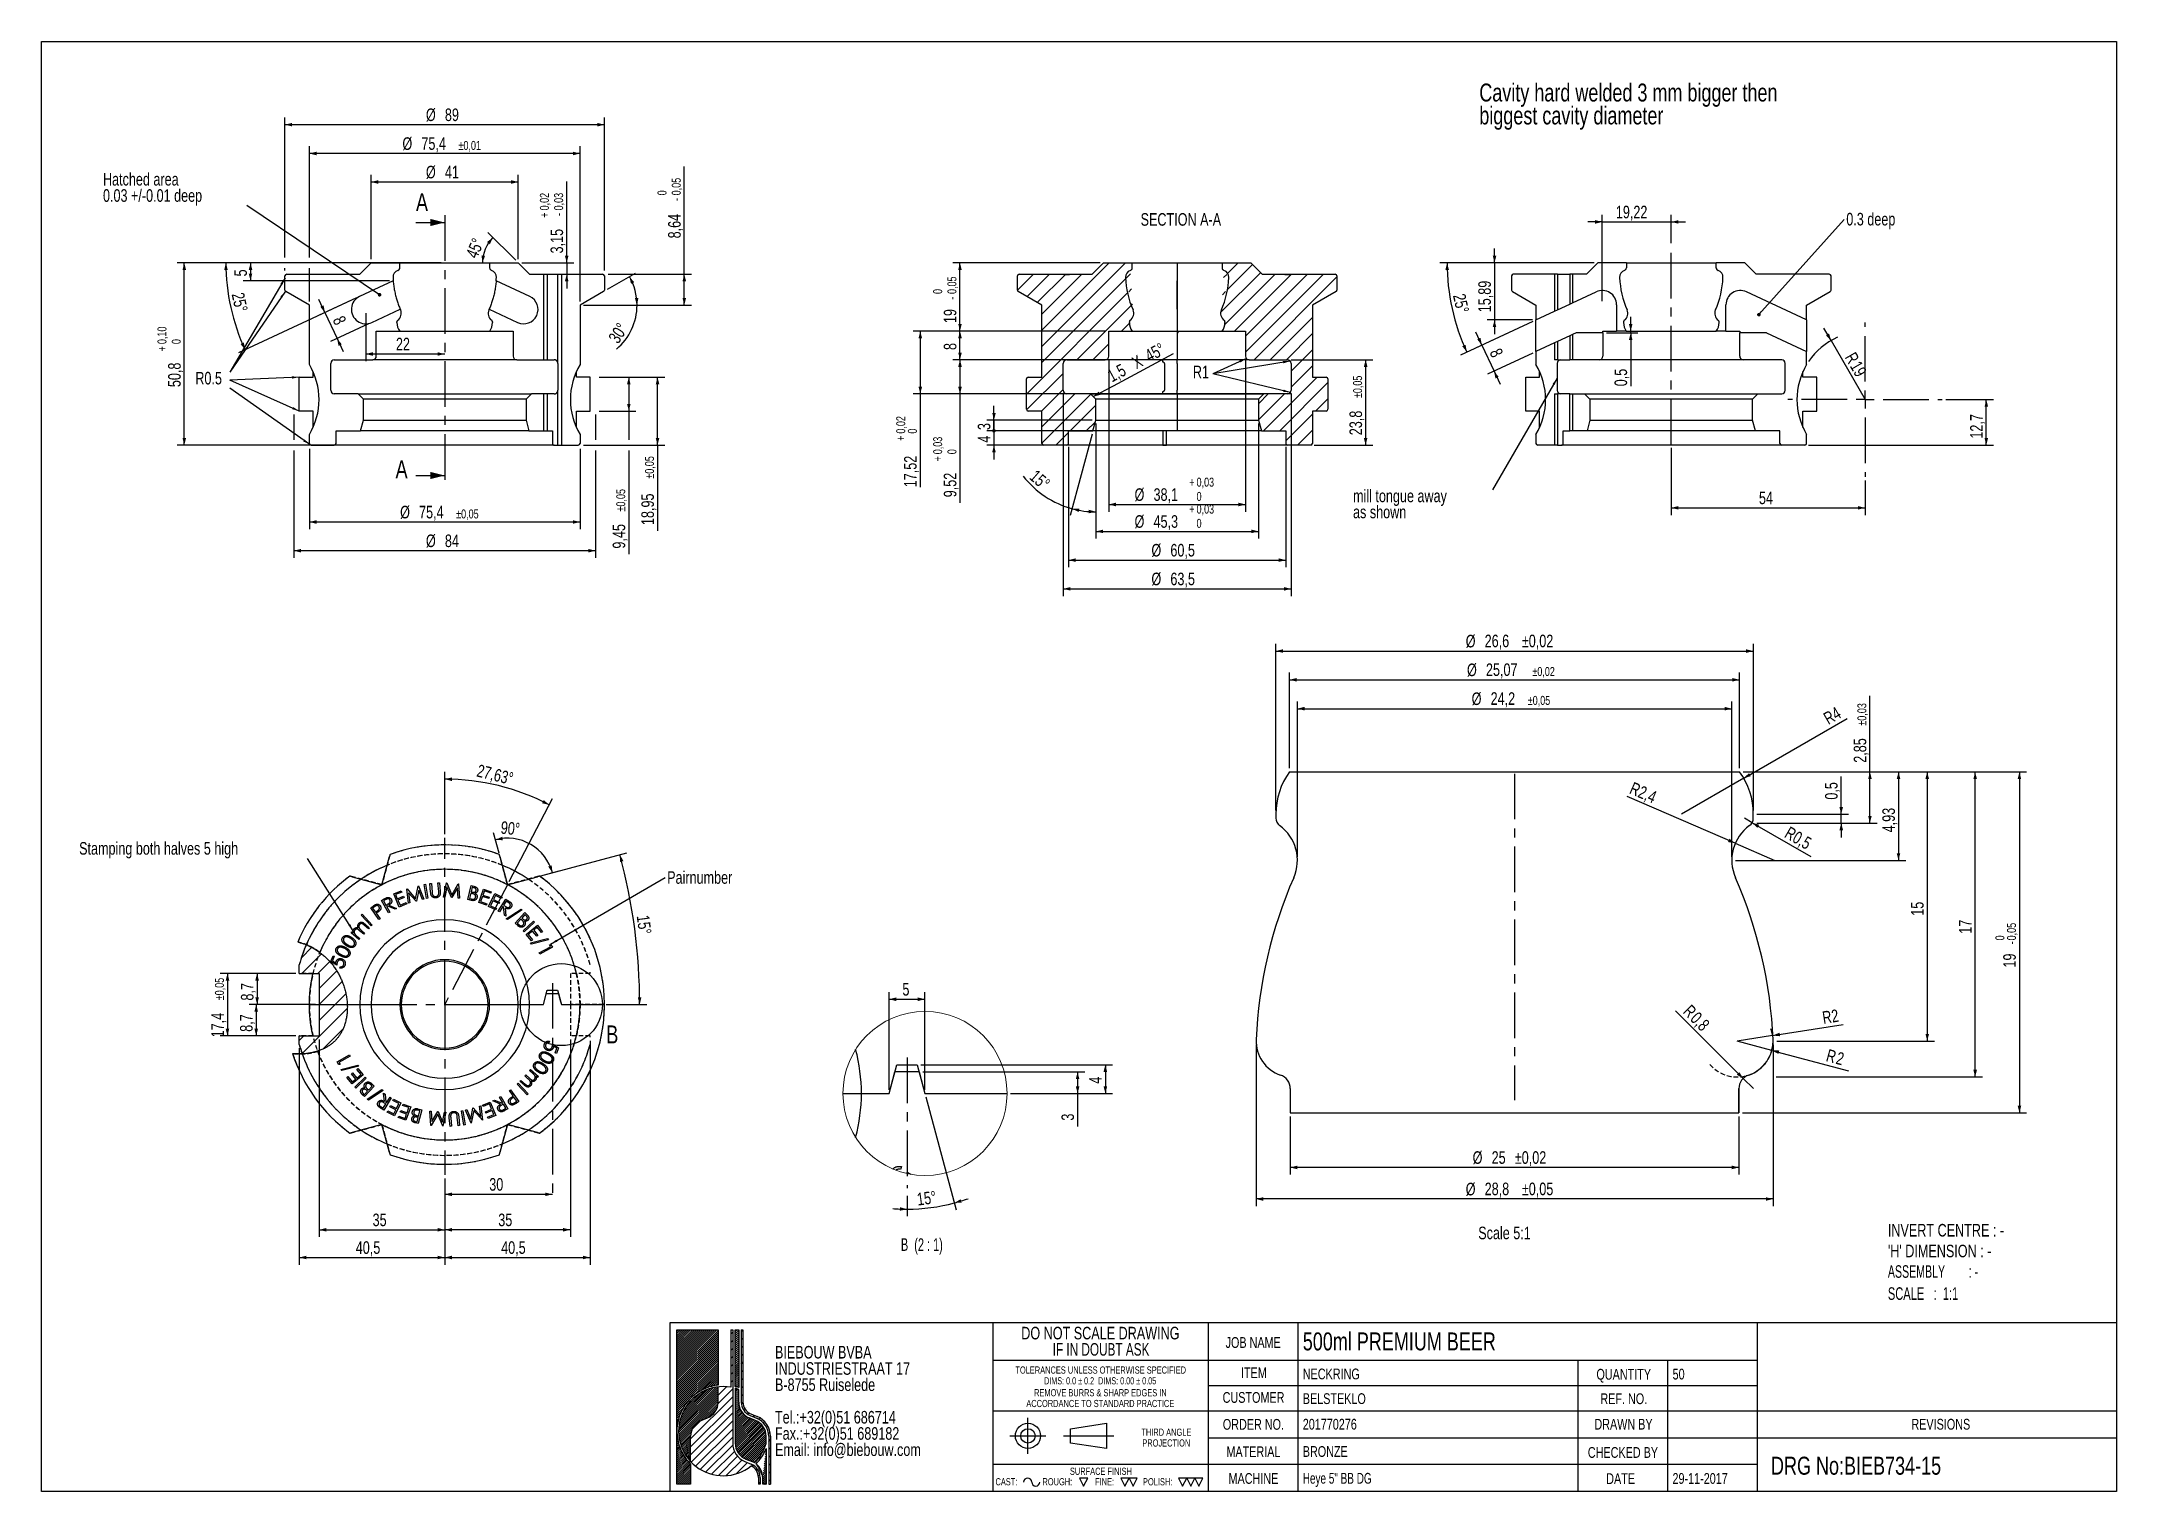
# Model space of a CAD drawing. Header units: millimetres. Extents: x 8 to 586, y 8 to 412.
import ezdxf

# ---------------------------------------------------------------- set-up
doc = ezdxf.new("R2010")
doc.units = ezdxf.units.MM
doc.linetypes.add('CENTERX2', pattern=[20.32, 12.7, -2.54, 2.54, -2.54])
doc.linetypes.add('HIDDEN', pattern=[1.905, 1.27, -0.635])
for name, color, linetype in [('CENTERLINE', 4, 'CENTERX2'), ('DETAIL', 3, 'Continuous'), ('DIMENSIONS', 2, 'Continuous'), ('HATCH', 3, 'Continuous'), ('HIDDEN', 3, 'HIDDEN'), ('TEXT', 2, 'Continuous')]:
    doc.layers.add(name, color=color, linetype=linetype)
doc.layers.add('OUTLINE', color=7, linetype='Continuous', lineweight=25)
doc.styles.add('SLDTEXTSTYLE0', font='TXT', dxfattribs={"width": 0.75})
doc.styles.add('SLDTEXTSTYLE1', font='TXT', dxfattribs={"width": 0.691176})
doc.styles.add('SLDTEXTSTYLE2', font='TXT', dxfattribs={"width": 0.7})
doc.styles.add('SLDTEXTSTYLE3', font='TXT', dxfattribs={"width": 0.692308})
doc.styles.add('SLDTEXTSTYLE4', font='TXT', dxfattribs={"width": 0.631579})
doc.styles.add('SLDTEXTSTYLE5', font='TXT', dxfattribs={"width": 0.660714})
doc.styles.add('SLDTEXTSTYLE6', font='TXT', dxfattribs={"width": 0.65})
doc.dimstyles.new('SLDDIMSTYLE0', dxfattribs={"dimtxt": 3.5, "dimasz": 2, "dimexe": 0, "dimexo": 0.0625, "dimgap": 0.875, "dimtad": 1, "dimrnd": 1e-09, "dimzin": 12, "dimdsep": 46, "dimtxsty": 'SLDTEXTSTYLE0', "dimsah": 1, "dimcen": 0.09, "dimadec": 0, "dimazin": 3, "dimtfac": 1, "dimtofl": 0, "dimtmove": 0, "dimatfit": 3, "dimfxl": 0, "dimfrac": 2, "dimtolj": 1, "dimtzin": 12, "dimarcsym": 0})
doc.dimstyles.new('SLDDIMSTYLE1', dxfattribs={"dimtxt": 3.5, "dimasz": 2, "dimexe": 0, "dimexo": 0.0625, "dimgap": 0.875, "dimtad": 1, "dimdec": 1, "dimrnd": 1e-09, "dimzin": 12, "dimdsep": 46, "dimtxsty": 'SLDTEXTSTYLE0', "dimsah": 1, "dimcen": 0.09, "dimadec": 0, "dimazin": 3, "dimtfac": 1, "dimtdec": 1, "dimtofl": 0, "dimtmove": 0, "dimatfit": 3, "dimfxl": 0, "dimfrac": 2, "dimtolj": 1, "dimtzin": 12, "dimarcsym": 0})
doc.dimstyles.new('SLDDIMSTYLE10', dxfattribs={"dimtxt": 0.18, "dimasz": 1, "dimexe": 0, "dimexo": 0.0625, "dimgap": 0, "dimtad": 0, "dimtih": 1, "dimtoh": 1, "dimdec": 0, "dimrnd": 1e-09, "dimzin": 0, "dimdsep": 46, "dimtxsty": 'Standard', "dimblk1": 'DOT', "dimblk2": 'DOT', "dimsah": 1, "dimcen": 0.09, "dimadec": 0, "dimazin": 0, "dimtfac": 1, "dimtdec": 0, "dimtofl": 0, "dimtmove": 0, "dimatfit": 3, "dimldrblk": 'DOT', "dimfxl": 0, "dimfrac": 2, "dimtolj": 1, "dimtzin": 0, "dimarcsym": 0})
doc.dimstyles.new('SLDDIMSTYLE11', dxfattribs={"dimtxt": 3.5, "dimasz": 2, "dimexe": 0, "dimexo": 0.0625, "dimgap": 0.875, "dimtad": 1, "dimrnd": 1e-09, "dimzin": 12, "dimdsep": 46, "dimtxsty": 'SLDTEXTSTYLE0', "dimsah": 1, "dimcen": 0.09, "dimadec": 0, "dimazin": 3, "dimtol": 1, "dimtp": 0.03, "dimtfac": 1, "dimtofl": 0, "dimtmove": 0, "dimatfit": 3, "dimfxl": 0, "dimfrac": 2, "dimtolj": 1, "dimarcsym": 0})
doc.dimstyles.new('SLDDIMSTYLE12', dxfattribs={"dimtxt": 3.5, "dimasz": 1, "dimexe": 0, "dimexo": 0.0625, "dimgap": 0.875, "dimtad": 1, "dimrnd": 1e-09, "dimzin": 12, "dimdsep": 46, "dimtxsty": 'SLDTEXTSTYLE0', "dimblk1": 'DOT', "dimsah": 1, "dimcen": 0.09, "dimadec": 0, "dimazin": 3, "dimtfac": 1, "dimtmove": 0, "dimatfit": 0, "dimldrblk": 'DOT', "dimfxl": 0, "dimfrac": 2, "dimtolj": 1, "dimtzin": 12, "dimarcsym": 0})
doc.dimstyles.new('SLDDIMSTYLE13', dxfattribs={"dimtxt": 3.5, "dimasz": 2, "dimexe": 0, "dimexo": 0.0625, "dimgap": 0.875, "dimtad": 1, "dimdec": 1, "dimrnd": 1e-09, "dimzin": 12, "dimdsep": 46, "dimtxsty": 'SLDTEXTSTYLE0', "dimsah": 1, "dimcen": 0.09, "dimadec": 0, "dimazin": 3, "dimtol": 1, "dimtp": 0.03, "dimtfac": 1, "dimtofl": 0, "dimtmove": 0, "dimatfit": 3, "dimfxl": 0, "dimfrac": 2, "dimtolj": 1, "dimarcsym": 0})
doc.dimstyles.new('SLDDIMSTYLE14', dxfattribs={"dimtxt": 3.5, "dimasz": 2, "dimexe": 0, "dimexo": 0.0625, "dimgap": 0.875, "dimtad": 1, "dimrnd": 1e-09, "dimzin": 12, "dimdsep": 46, "dimtxsty": 'SLDTEXTSTYLE0', "dimblk2": 'DOT', "dimsah": 1, "dimcen": 0.09, "dimadec": 0, "dimazin": 3, "dimtfac": 1, "dimtmove": 0, "dimatfit": 0, "dimfxl": 0, "dimfrac": 2, "dimtolj": 1, "dimtzin": 12, "dimarcsym": 0})
doc.dimstyles.new('SLDDIMSTYLE15', dxfattribs={"dimtxt": 3.5, "dimasz": 2, "dimexe": 0, "dimexo": 0.0625, "dimgap": 0.875, "dimtad": 1, "dimrnd": 1e-09, "dimzin": 12, "dimdsep": 46, "dimtxsty": 'SLDTEXTSTYLE0', "dimsah": 1, "dimcen": 0.09, "dimadec": 0, "dimazin": 3, "dimtol": 1, "dimtp": 0.02, "dimtfac": 1, "dimtofl": 0, "dimtmove": 0, "dimatfit": 3, "dimfxl": 0, "dimfrac": 2, "dimtolj": 1, "dimarcsym": 0})
doc.dimstyles.new('SLDDIMSTYLE16', dxfattribs={"dimtxt": 3.5, "dimasz": 2, "dimexe": 0, "dimexo": 0.0625, "dimgap": 0.875, "dimtad": 1, "dimrnd": 1e-09, "dimzin": 12, "dimdsep": 46, "dimtxsty": 'SLDTEXTSTYLE0', "dimsah": 1, "dimcen": 0, "dimadec": 0, "dimazin": 3, "dimtfac": 1, "dimtofl": 0, "dimtmove": 0, "dimatfit": 3, "dimfxl": 0, "dimfrac": 2, "dimtolj": 1, "dimtzin": 12, "dimarcsym": 0})
doc.dimstyles.new('SLDDIMSTYLE17', dxfattribs={"dimtxt": 3.5, "dimasz": 2, "dimexe": 0, "dimexo": 0.0625, "dimgap": 0.875, "dimtad": 1, "dimrnd": 1e-09, "dimdsep": 46, "dimtxsty": 'SLDTEXTSTYLE0', "dimsah": 1, "dimcen": 0.09, "dimadec": 0, "dimazin": 2, "dimtfac": 1, "dimtmove": 0, "dimatfit": 0, "dimfxl": 0, "dimfrac": 2, "dimtolj": 1, "dimtzin": 12, "dimarcsym": 0})
doc.dimstyles.new('SLDDIMSTYLE18', dxfattribs={"dimtxt": 3.5, "dimasz": 2, "dimexe": 0, "dimexo": 0.0625, "dimgap": 0.875, "dimtad": 1, "dimdec": 4, "dimlfac": 0.5, "dimzin": 12, "dimdsep": 46, "dimtxsty": 'SLDTEXTSTYLE0', "dimsah": 1, "dimcen": 0.09, "dimazin": 3, "dimtfac": 1, "dimtofl": 0, "dimtmove": 0, "dimatfit": 3, "dimfxl": 0, "dimfrac": 2, "dimtolj": 1, "dimtzin": 12, "dimarcsym": 0})
doc.dimstyles.new('SLDDIMSTYLE19', dxfattribs={"dimtxt": 3.5, "dimasz": 2, "dimexe": 0, "dimexo": 0.0625, "dimgap": 0.875, "dimtad": 1, "dimlfac": 0.5, "dimrnd": 1e-09, "dimzin": 12, "dimdsep": 46, "dimtxsty": 'SLDTEXTSTYLE0', "dimsah": 1, "dimcen": 0.09, "dimadec": 0, "dimazin": 3, "dimtfac": 1, "dimtofl": 0, "dimtmove": 0, "dimatfit": 3, "dimfxl": 0, "dimfrac": 2, "dimtolj": 1, "dimtzin": 12, "dimarcsym": 0})
doc.dimstyles.new('SLDDIMSTYLE2', dxfattribs={"dimtxt": 3.5, "dimasz": 2, "dimexe": 0, "dimexo": 0.0625, "dimgap": 0.875, "dimtad": 1, "dimdec": 1, "dimrnd": 1e-09, "dimzin": 12, "dimdsep": 46, "dimtxsty": 'SLDTEXTSTYLE0', "dimsah": 1, "dimcen": 0.09, "dimadec": 0, "dimazin": 3, "dimtol": 1, "dimtp": 0.01, "dimtm": 0.01, "dimtfac": 1, "dimtofl": 0, "dimtmove": 0, "dimatfit": 3, "dimfxl": 0, "dimfrac": 2, "dimtolj": 1, "dimarcsym": 0})
doc.dimstyles.new('SLDDIMSTYLE20', dxfattribs={"dimtxt": 3.5, "dimasz": 2, "dimexe": 0, "dimexo": 0.0625, "dimgap": 0.875, "dimtad": 1, "dimdec": 1, "dimlfac": 0.5, "dimrnd": 1e-09, "dimzin": 12, "dimdsep": 46, "dimtxsty": 'SLDTEXTSTYLE0', "dimsah": 1, "dimcen": 0.09, "dimadec": 0, "dimazin": 3, "dimtfac": 1, "dimtdec": 1, "dimtofl": 0, "dimtmove": 0, "dimatfit": 3, "dimfxl": 0, "dimfrac": 2, "dimtolj": 1, "dimtzin": 12, "dimarcsym": 0})
doc.dimstyles.new('SLDDIMSTYLE21', dxfattribs={"dimtxt": 3.5, "dimasz": 2, "dimexe": 0, "dimexo": 0.0625, "dimgap": 0.875, "dimtad": 1, "dimlfac": 0.2, "dimrnd": 1e-09, "dimzin": 12, "dimdsep": 46, "dimtxsty": 'SLDTEXTSTYLE0', "dimsah": 1, "dimcen": 0.09, "dimadec": 0, "dimazin": 3, "dimtfac": 1, "dimtofl": 0, "dimtmove": 0, "dimatfit": 3, "dimfxl": 0, "dimfrac": 2, "dimtolj": 1, "dimtzin": 12, "dimarcsym": 0})
doc.dimstyles.new('SLDDIMSTYLE22', dxfattribs={"dimtxt": 3.5, "dimasz": 2, "dimexe": 0, "dimexo": 0.0625, "dimgap": 0.875, "dimtad": 1, "dimlfac": 0.2, "dimrnd": 1e-09, "dimzin": 12, "dimdsep": 46, "dimtxsty": 'SLDTEXTSTYLE0', "dimsah": 1, "dimcen": 0.09, "dimadec": 0, "dimazin": 3, "dimtol": 1, "dimtp": 0.02, "dimtm": 0.02, "dimtfac": 1, "dimtofl": 0, "dimtmove": 0, "dimatfit": 3, "dimfxl": 0, "dimfrac": 2, "dimtolj": 1, "dimarcsym": 0})
doc.dimstyles.new('SLDDIMSTYLE23', dxfattribs={"dimtxt": 3.5, "dimasz": 2, "dimexe": 0, "dimexo": 0.0625, "dimgap": 0.875, "dimtad": 1, "dimlfac": 0.2, "dimrnd": 1e-09, "dimdsep": 46, "dimtxsty": 'SLDTEXTSTYLE0', "dimsah": 1, "dimcen": 0, "dimadec": 0, "dimazin": 2, "dimtfac": 1, "dimtofl": 0, "dimtmove": 0, "dimatfit": 3, "dimfxl": 0, "dimfrac": 2, "dimtolj": 1, "dimtzin": 12, "dimarcsym": 0})
doc.dimstyles.new('SLDDIMSTYLE24', dxfattribs={"dimtxt": 3.5, "dimasz": 2, "dimexe": 0, "dimexo": 0.0625, "dimgap": 0.875, "dimtad": 1, "dimlfac": 0.2, "dimrnd": 1e-09, "dimzin": 12, "dimdsep": 46, "dimtxsty": 'SLDTEXTSTYLE0', "dimsah": 1, "dimcen": 0, "dimadec": 0, "dimazin": 3, "dimtfac": 1, "dimtofl": 0, "dimtmove": 0, "dimatfit": 3, "dimfxl": 0, "dimfrac": 2, "dimtolj": 1, "dimtzin": 12, "dimarcsym": 0})
doc.dimstyles.new('SLDDIMSTYLE25', dxfattribs={"dimtxt": 3.5, "dimasz": 2, "dimexe": 0, "dimexo": 0.0625, "dimgap": 0.875, "dimtad": 1, "dimlfac": 0.2, "dimrnd": 1e-09, "dimzin": 12, "dimdsep": 46, "dimtxsty": 'SLDTEXTSTYLE0', "dimsah": 1, "dimcen": 0.09, "dimadec": 0, "dimazin": 3, "dimtol": 1, "dimtp": 0.05, "dimtm": 0.05, "dimtfac": 1, "dimtofl": 0, "dimtmove": 0, "dimatfit": 3, "dimfxl": 0, "dimfrac": 2, "dimtolj": 1, "dimarcsym": 0})
doc.dimstyles.new('SLDDIMSTYLE26', dxfattribs={"dimtxt": 3.5, "dimasz": 2, "dimexe": 0, "dimexo": 0.0625, "dimgap": 0.875, "dimtad": 1, "dimlfac": 0.2, "dimrnd": 1e-09, "dimzin": 12, "dimdsep": 46, "dimtxsty": 'SLDTEXTSTYLE0', "dimsah": 1, "dimcen": 0, "dimadec": 0, "dimazin": 3, "dimtfac": 1, "dimtofl": 0, "dimtmove": 0, "dimatfit": 3, "dimfxl": 0, "dimfrac": 2, "dimtolj": 1, "dimtzin": 12, "dimarcsym": 0})
doc.dimstyles.new('SLDDIMSTYLE27', dxfattribs={"dimtxt": 3.5, "dimasz": 2, "dimexe": 0, "dimexo": 0.0625, "dimgap": 0.875, "dimtad": 1, "dimlfac": 0.2, "dimrnd": 1e-09, "dimdsep": 46, "dimtxsty": 'SLDTEXTSTYLE0', "dimsah": 1, "dimcen": 0, "dimadec": 0, "dimazin": 2, "dimtfac": 1, "dimtofl": 0, "dimtmove": 0, "dimatfit": 3, "dimfxl": 0, "dimfrac": 2, "dimtolj": 1, "dimtzin": 12, "dimarcsym": 0})
doc.dimstyles.new('SLDDIMSTYLE28', dxfattribs={"dimtxt": 3.5, "dimasz": 2, "dimexe": 0, "dimexo": 0.0625, "dimgap": 0.875, "dimtad": 1, "dimlfac": 0.2, "dimrnd": 1e-09, "dimdsep": 46, "dimtxsty": 'SLDTEXTSTYLE0', "dimsah": 1, "dimcen": 0.09, "dimadec": 0, "dimazin": 2, "dimtfac": 1, "dimtmove": 0, "dimatfit": 0, "dimfxl": 0, "dimfrac": 2, "dimtolj": 1, "dimtzin": 12, "dimarcsym": 0})
doc.dimstyles.new('SLDDIMSTYLE29', dxfattribs={"dimtxt": 3.5, "dimasz": 2, "dimexe": 0, "dimexo": 0.0625, "dimgap": 0.875, "dimtad": 1, "dimlfac": 0.2, "dimrnd": 1e-09, "dimzin": 12, "dimdsep": 46, "dimtxsty": 'SLDTEXTSTYLE0', "dimsah": 1, "dimcen": 0.09, "dimadec": 0, "dimazin": 3, "dimtol": 1, "dimtp": 0.03, "dimtm": 0.03, "dimtfac": 1, "dimtofl": 0, "dimtmove": 0, "dimatfit": 3, "dimfxl": 0, "dimfrac": 2, "dimtolj": 1, "dimarcsym": 0})
doc.dimstyles.new('SLDDIMSTYLE3', dxfattribs={"dimtxt": 3.5, "dimasz": 2, "dimexe": 0, "dimexo": 0.0625, "dimgap": 0.875, "dimtad": 1, "dimrnd": 1e-09, "dimzin": 12, "dimdsep": 46, "dimtxsty": 'SLDTEXTSTYLE0', "dimsah": 1, "dimcen": 0.09, "dimadec": 0, "dimazin": 3, "dimtol": 1, "dimtp": 0.05, "dimtm": 0.05, "dimtfac": 1, "dimtofl": 0, "dimtmove": 0, "dimatfit": 3, "dimfxl": 0, "dimfrac": 2, "dimtolj": 1, "dimarcsym": 0})
doc.dimstyles.new('SLDDIMSTYLE30', dxfattribs={"dimtxt": 3.5, "dimasz": 2, "dimexe": 0, "dimexo": 0.0625, "dimgap": 0.875, "dimtad": 1, "dimlfac": 0.2, "dimrnd": 1e-09, "dimzin": 12, "dimdsep": 46, "dimtxsty": 'SLDTEXTSTYLE0', "dimsah": 1, "dimcen": 0.09, "dimadec": 0, "dimazin": 3, "dimtol": 1, "dimtm": 0.05, "dimtfac": 1, "dimtofl": 0, "dimtmove": 0, "dimatfit": 3, "dimfxl": 0, "dimfrac": 2, "dimtolj": 1, "dimarcsym": 0})
doc.dimstyles.new('SLDDIMSTYLE4', dxfattribs={"dimtxt": 3.5, "dimasz": 2, "dimexe": 0, "dimexo": 0.0625, "dimgap": 0.875, "dimtad": 1, "dimdec": 4, "dimzin": 12, "dimdsep": 46, "dimtxsty": 'SLDTEXTSTYLE0', "dimsah": 1, "dimcen": 0.09, "dimazin": 3, "dimtfac": 1, "dimtofl": 0, "dimtmove": 0, "dimatfit": 3, "dimfxl": 0, "dimfrac": 2, "dimtolj": 1, "dimtzin": 12, "dimarcsym": 0})
doc.dimstyles.new('SLDDIMSTYLE5', dxfattribs={"dimtxt": 3.5, "dimasz": 2, "dimexe": 0, "dimexo": 0.0625, "dimgap": 0.875, "dimtad": 1, "dimrnd": 1e-09, "dimzin": 12, "dimdsep": 46, "dimtxsty": 'SLDTEXTSTYLE0', "dimsah": 1, "dimcen": 0.09, "dimadec": 0, "dimazin": 3, "dimtol": 1, "dimtp": 0.1, "dimtfac": 1, "dimtofl": 0, "dimtmove": 0, "dimatfit": 3, "dimfxl": 0, "dimfrac": 2, "dimtolj": 1, "dimarcsym": 0})
doc.dimstyles.new('SLDDIMSTYLE6', dxfattribs={"dimtxt": 3.5, "dimasz": 2, "dimexe": 0, "dimexo": 0.0625, "dimgap": 0.875, "dimtad": 1, "dimrnd": 1e-09, "dimzin": 12, "dimdsep": 46, "dimtxsty": 'SLDTEXTSTYLE0', "dimsah": 1, "dimcen": 0.09, "dimadec": 0, "dimazin": 3, "dimtol": 1, "dimtm": 0.05, "dimtfac": 1, "dimtofl": 0, "dimtmove": 0, "dimatfit": 3, "dimfxl": 0, "dimfrac": 2, "dimtolj": 1, "dimarcsym": 0})
doc.dimstyles.new('SLDDIMSTYLE7', dxfattribs={"dimtxt": 3.5, "dimasz": 2, "dimexe": 0, "dimexo": 0.0625, "dimgap": 0.875, "dimtad": 1, "dimrnd": 1e-09, "dimzin": 12, "dimdsep": 46, "dimtxsty": 'SLDTEXTSTYLE0', "dimsah": 1, "dimcen": 0.09, "dimadec": 0, "dimazin": 3, "dimtol": 1, "dimtp": 0.02, "dimtm": 0.03, "dimtfac": 1, "dimtmove": 0, "dimatfit": 0, "dimfxl": 0, "dimfrac": 2, "dimtolj": 1, "dimarcsym": 0})
doc.dimstyles.new('SLDDIMSTYLE8', dxfattribs={"dimtxt": 3.5, "dimasz": 2, "dimexe": 0, "dimexo": 0.0625, "dimgap": 0.875, "dimtad": 1, "dimrnd": 1e-09, "dimzin": 12, "dimdsep": 46, "dimtxsty": 'SLDTEXTSTYLE0', "dimsah": 1, "dimcen": 0.09, "dimadec": 0, "dimazin": 3, "dimtfac": 1, "dimtmove": 0, "dimatfit": 0, "dimfxl": 0, "dimfrac": 2, "dimtolj": 1, "dimtzin": 12, "dimarcsym": 0})
doc.dimstyles.new('SLDDIMSTYLE9', dxfattribs={"dimtxt": 0.18, "dimasz": 2, "dimexe": 0, "dimexo": 0.0625, "dimgap": 0, "dimtad": 0, "dimtih": 1, "dimtoh": 1, "dimdec": 0, "dimrnd": 1e-09, "dimzin": 0, "dimdsep": 46, "dimtxsty": 'Standard', "dimsah": 1, "dimcen": 0.09, "dimadec": 0, "dimazin": 0, "dimtfac": 2, "dimtdec": 0, "dimtofl": 0, "dimtmove": 0, "dimatfit": 3, "dimfxl": 0, "dimfrac": 2, "dimtolj": 1, "dimtzin": 0, "dimarcsym": 0})

msp = doc.modelspace()

# ---------------------------------------------------------------- texts
at = {"layer": 'CENTERLINE', "char_height": 5, "attachment_point": 1, "style": 'SLDTEXTSTYLE0'}
for insert in [(112.31357, 369.74006), (106.63117, 295.32526)]:
    msp.add_mtext('A', dxfattribs=dict(at, insert=insert))
at = {"layer": 'DETAIL', "insert": (165.32666, 137.84768), "char_height": 5, "attachment_point": 1, "style": 'SLDTEXTSTYLE0'}
msp.add_mtext('B', dxfattribs=at)
at = {"layer": 'TEXT'}
for s, insert, char_height, attachment_point, style in [('SECTION A-A', (325.37227, 364.17307), 3.5, 2, 'SLDTEXTSTYLE0'), ('R0.5', (50.85033, 319.95128), 3.5, 1, 'SLDTEXTSTYLE0'), ('R1', (328.72165, 321.67281), 3.5, 1, 'SLDTEXTSTYLE0'), ('Stamping both halves 5 high', (18.47697, 188.93678), 3.5, 1, 'SLDTEXTSTYLE0'), ('Scale 5:1', (408.20729, 81.79111), 3.5, 1, 'SLDTEXTSTYLE0'), ('INVERT CENTRE : -', (522.31517, 82.54645), 3.5, 1, 'SLDTEXTSTYLE0'), ('B  (2 : 1)', (253.23137, 78.54532), 3.5, 2, 'SLDTEXTSTYLE6'), ("'H' DIMENSION : -", (522.31517, 76.76242), 3.5, 1, 'SLDTEXTSTYLE0'), ('ASSEMBLY        : -', (522.31517, 71.04405), 3.5, 1, 'SLDTEXTSTYLE4'), ('SCALE   :  1:1', (522.31517, 64.89715), 3.5, 1, 'SLDTEXTSTYLE5'), ('500ml PREMIUM BEER', (359.33565, 52.31634), 5, 1, 'SLDTEXTSTYLE0'), ('JOB NAME', (345.51943, 51.01097), 3, 2, 'SLDTEXTSTYLE0'), ('ITEM', (345.71839, 42.58459), 3, 2, 'SLDTEXTSTYLE0'), ('NECKRING', (359.33565, 42.25126), 3, 1, 'SLDTEXTSTYLE0'), ('QUANTITY', (448.73922, 42.16498), 3, 2, 'SLDTEXTSTYLE0'), ('50', (462.35518, 42.21082), 3, 1, 'SLDTEXTSTYLE0'), ('CUSTOMER', (345.61526, 35.70858), 3, 2, 'SLDTEXTSTYLE0'), ('BELSTEKLO', (359.33565, 35.37524), 3, 1, 'SLDTEXTSTYLE0'), ('REF. NO.', (448.75477, 35.3534), 3, 2, 'SLDTEXTSTYLE0'), ('ORDER NO.', (345.58401, 28.20789), 3, 2, 'SLDTEXTSTYLE0'), ('201770276', (359.32857, 28.25372), 3, 1, 'SLDTEXTSTYLE0'), ('DRAWN BY', (448.67352, 28.24386), 3, 2, 'SLDTEXTSTYLE0'), ('REVISIONS', (537.06395, 28.24386), 3, 2, 'SLDTEXTSTYLE0'), ('MATERIAL', (345.59131, 20.58667), 3, 2, 'SLDTEXTSTYLE0'), ('BRONZE', (359.32857, 20.64458), 3, 1, 'SLDTEXTSTYLE0'), ('CHECKED BY', (448.51608, 20.38182), 3, 2, 'SLDTEXTSTYLE0'), ('DRG No:BIEB734-15', (489.76042, 17.68852), 5, 1, 'SLDTEXTSTYLE0'), ('CAST:', (273.74145, 11.71938), 2, 1, 'SLDTEXTSTYLE0'), ('ROUGH:', (286.81775, 11.71938), 2, 1, 'SLDTEXTSTYLE0'), ('SURFACE FINISH', (303.10103, 14.63617), 2, 2, 'SLDTEXTSTYLE0'), ('FINE:', (301.4722, 11.71938), 2, 1, 'SLDTEXTSTYLE0'), ('POLISH:', (314.82446, 11.71938), 2, 1, 'SLDTEXTSTYLE0'), ('MACHINE', (345.58922, 13.13696), 3, 2, 'SLDTEXTSTYLE0'), ('Heye 5" BB DG', (359.32857, 13.18279), 3, 1, 'SLDTEXTSTYLE3'), ('DATE', (447.86978, 13.08877), 3, 2, 'SLDTEXTSTYLE0'), ('29-11-2017', (462.31932, 13.1346), 3, 1, 'SLDTEXTSTYLE0')]:
    msp.add_mtext(s, dxfattribs=dict(at, insert=insert, char_height=char_height, attachment_point=attachment_point, style=style))

# ---------------------------------------------------------------- blocks, each defined once
blk = doc.blocks.new('SW_NOTE_0')
at = {"layer": 'TEXT', "color": 0, "char_height": 3.5, "attachment_point": 1, "style": 'SLDTEXTSTYLE0'}
for s, insert in [('BIEBOUW BVBA', (0, 4.5)), ('INDUSTRIESTRAAT 17', (0, -0.03)), ('B-8755 Ruiselede', (0, -4.55)), ('Tel.:+32(0)51 686714', (0, -13.61)), ('Fax.:+32(0)51 689182', (0, -18.13)), ('Email: info@biebouw.com', (0, -22.66))]:
    blk.add_mtext(s, dxfattribs=dict(at, insert=insert))
blk = doc.blocks.new('SW_NOTE_1')
at = {"layer": 'TEXT', "color": 0, "char_height": 2, "attachment_point": 2, "style": 'SLDTEXTSTYLE0'}
for s, insert in [('THIRD ANGLE', (8.34, 2.57)), ('PROJECTION', (8.33, -0.43))]:
    blk.add_mtext(s, dxfattribs=dict(at, insert=insert))
blk = doc.blocks.new('SW_NOTE_2')
at = {"layer": 'TEXT', "color": 0, "char_height": 2, "attachment_point": 2, "style": 'SLDTEXTSTYLE0'}
for s, insert in [('REMOVE BURRS & SHARP EDGES IN', (21.78, 2.57)), ('ACCORDANCE TO STANDARD PRACTICE', (21.75, -0.43))]:
    blk.add_mtext(s, dxfattribs=dict(at, insert=insert))
blk = doc.blocks.new('SW_NOTE_3')
at = {"layer": 'TEXT', "color": 0, "char_height": 2, "attachment_point": 2}
for s, insert, style in [('TOLERANCES UNLESS OTHERWISE SPECIFIED', (27.09, 2.57), 'SLDTEXTSTYLE0'), ('DIMS: 0.0 ± 0.2  DIMS: 0.00 ± 0.05', (26.93, -0.43), 'SLDTEXTSTYLE1')]:
    blk.add_mtext(s, dxfattribs=dict(at, insert=insert, style=style))
blk = doc.blocks.new('SW_NOTE_4')
at = {"layer": 'TEXT', "color": 0, "char_height": 3.5, "attachment_point": 2}
for s, insert, style in [('DO NOT SCALE DRAWING', (28.71, 4.5), 'SLDTEXTSTYLE0'), ('IF IN DOUBT ASK', (28.89, -0.03), 'SLDTEXTSTYLE2')]:
    blk.add_mtext(s, dxfattribs=dict(at, insert=insert, style=style))
blk = doc.blocks.new('_D')
at = {"layer": 'DIMENSIONS'}
for p, q in [((98.31, 336.35), (98.31, 322.93)), ((98.31, 324.93), (120.31, 324.93))]:
    blk.add_line(p, q, dxfattribs=at)
for points in [[(98.31, 324.93), (100.31, 324.43), (100.31, 325.43)], [(120.31, 324.93), (118.31, 325.43), (118.31, 324.43)]]:
    blk.add_solid(points, dxfattribs=at)
at = {"layer": 'DIMENSIONS', "insert": (106.73, 329.44), "char_height": 3.5, "attachment_point": 1, "style": 'SLDTEXTSTYLE0'}
blk.add_mtext('22', dxfattribs=at)
blk = doc.blocks.new('_D_1')
at = {"layer": 'DIMENSIONS'}
for p, q in [((99.81, 351.33), (99.81, 374.85)), ((140.81, 372.85), (99.81, 372.85)), ((140.81, 351.33), (140.81, 374.85))]:
    blk.add_line(p, q, dxfattribs=at)
for points in [[(99.81, 372.85), (101.81, 372.35), (101.81, 373.35)], [(140.81, 372.85), (138.81, 373.35), (138.81, 372.35)]]:
    blk.add_solid(points, dxfattribs=at)
at = {"layer": 'DIMENSIONS', "char_height": 3.5, "attachment_point": 1, "style": 'SLDTEXTSTYLE0'}
for s, insert in [('%%c', (115.09, 377.36)), ('41', (120.37, 377.36))]:
    blk.add_mtext(s, dxfattribs=dict(at, insert=insert))
blk = doc.blocks.new('_D_2')
at = {"layer": 'DIMENSIONS'}
for p, q in [((75.81, 351.83), (75.81, 390.82)), ((164.81, 388.82), (75.81, 388.82)), ((164.81, 348.18), (164.81, 390.82)), ((75.81, 348.18), (75.81, 348.83))]:
    blk.add_line(p, q, dxfattribs=at)
for points in [[(75.81, 388.82), (77.81, 388.32), (77.81, 389.32)], [(164.81, 388.82), (162.81, 389.32), (162.81, 388.32)]]:
    blk.add_solid(points, dxfattribs=at)
at = {"layer": 'DIMENSIONS', "char_height": 3.5, "attachment_point": 1, "style": 'SLDTEXTSTYLE0'}
for s, insert in [('%%c', (115.09, 393.33)), ('89', (120.37, 393.33))]:
    blk.add_mtext(s, dxfattribs=dict(at, insert=insert))
blk = doc.blocks.new('_D_3')
at = {"layer": 'DIMENSIONS'}
for p, q in [((78.31, 308.03), (78.31, 301.03)), ((162.31, 308.03), (162.31, 301.03)), ((78.31, 298.03), (78.31, 268.12)), ((162.31, 298.03), (162.31, 268.12)), ((162.31, 270.12), (78.31, 270.12))]:
    blk.add_line(p, q, dxfattribs=at)
for points in [[(78.31, 270.12), (80.31, 269.62), (80.31, 270.62)], [(162.31, 270.12), (160.31, 270.62), (160.31, 269.62)]]:
    blk.add_solid(points, dxfattribs=at)
at = {"layer": 'DIMENSIONS', "char_height": 3.5, "attachment_point": 1, "style": 'SLDTEXTSTYLE0'}
for s, insert in [('%%c', (115.09, 274.63)), ('84', (120.37, 274.63))]:
    blk.add_mtext(s, dxfattribs=dict(at, insert=insert))
blk = doc.blocks.new('_D_4')
at = {"layer": 'DIMENSIONS'}
for p, q in [((82.61, 351.83), (82.61, 382.79)), ((158.01, 339.54), (158.01, 382.79)), ((158.01, 380.79), (82.61, 380.79)), ((82.61, 339.54), (82.61, 348.83))]:
    blk.add_line(p, q, dxfattribs=at)
for points in [[(82.61, 380.79), (84.61, 380.29), (84.61, 381.29)], [(158.01, 380.79), (156.01, 381.29), (156.01, 380.29)]]:
    blk.add_solid(points, dxfattribs=at)
at = {"layer": 'DIMENSIONS', "attachment_point": 1, "style": 'SLDTEXTSTYLE0'}
for s, insert, char_height in [('%%c', (108.54, 385.3), 3.5), ('75,4', (113.82, 385.3), 3.5), ('±0,01', (124.16, 384.29), 2.5)]:
    blk.add_mtext(s, dxfattribs=dict(at, insert=insert, char_height=char_height))
blk = doc.blocks.new('_D_5')
at = {"layer": 'DIMENSIONS'}
for p, q in [((82.61, 298.53), (82.61, 276.12)), ((158.01, 298.53), (158.01, 276.12)), ((158.01, 278.12), (82.61, 278.12))]:
    blk.add_line(p, q, dxfattribs=at)
for points in [[(82.61, 278.12), (84.61, 277.62), (84.61, 278.62)], [(158.01, 278.12), (156.01, 278.62), (156.01, 277.62)]]:
    blk.add_solid(points, dxfattribs=at)
at = {"layer": 'DIMENSIONS', "attachment_point": 1, "style": 'SLDTEXTSTYLE0'}
for s, insert, char_height in [('%%c', (107.9, 282.63), 3.5), ('75,4', (113.17, 282.63), 3.5), ('±0,05', (123.51, 281.62), 2.5)]:
    blk.add_mtext(s, dxfattribs=dict(at, insert=insert, char_height=char_height))
blk = doc.blocks.new('_D_6')
at = {"layer": 'DIMENSIONS'}
blk.add_line((165.68, 342.97), (173.5, 347.48), dxfattribs=at)
for start, end in [(0, 30), (309.64464, 0)]:
    blk.add_arc((158.01, 338.54), 15.89, start, end, dxfattribs=at)
for points in [[(171.77, 346.48), (172.21, 344.47), (173.11, 344.91)], [(173.9, 338.54), (174.28, 340.57), (173.28, 340.5)]]:
    blk.add_solid(points, dxfattribs=at)
at = {"layer": 'DIMENSIONS', "insert": (165.71, 329.45), "char_height": 3.5, "attachment_point": 1, "rotation": 57.46033, "style": 'SLDTEXTSTYLE0'}
blk.add_mtext('30°', dxfattribs=at)
blk = doc.blocks.new('_D_7')
at = {"layer": 'DIMENSIONS'}
blk.add_line((140.11, 351.04), (132.35, 358.79), dxfattribs=at)
blk.add_arc((140.81, 350.33), 9.97, 135, 180, dxfattribs=at)
for points in [[(133.77, 357.38), (132.11, 356.15), (132.89, 355.51)], [(130.85, 350.33), (131.54, 352.27), (130.55, 352.37)]]:
    blk.add_solid(points, dxfattribs=at)
at = {"layer": 'DIMENSIONS', "insert": (126.09, 352.62), "char_height": 3.5, "attachment_point": 1, "rotation": 67.5, "style": 'SLDTEXTSTYLE0'}
blk.add_mtext('45°', dxfattribs=at)
blk = doc.blocks.new('_D_8')
at = {"layer": 'DIMENSIONS'}
for p, q in [((119.31, 350.33), (45.78, 350.33)), ((47.78, 299.53), (47.78, 350.33)), ((119.31, 299.53), (45.78, 299.53))]:
    blk.add_line(p, q, dxfattribs=at)
for points in [[(47.78, 350.33), (47.28, 348.33), (48.28, 348.33)], [(47.78, 299.53), (48.28, 301.53), (47.28, 301.53)]]:
    blk.add_solid(points, dxfattribs=at)
at = {"layer": 'DIMENSIONS', "attachment_point": 1, "rotation": 90, "style": 'SLDTEXTSTYLE0'}
for s, insert, char_height in [('0,10', (40.31, 327.69), 2.5), ('+', (40.31, 325.67), 2.5), ('0', (44.28, 327.69), 2.5), ('50,8', (43.27, 315.7), 3.5)]:
    blk.add_mtext(s, dxfattribs=dict(at, insert=insert, char_height=char_height))
blk = doc.blocks.new('_D_9')
at = {"layer": 'DIMENSIONS'}
for p, q in [((163.31, 318.48), (181.6, 318.48)), ((179.6, 299.53), (179.6, 318.48)), ((159.01, 299.53), (181.6, 299.53)), ((179.6, 299.53), (179.6, 275.69))]:
    blk.add_line(p, q, dxfattribs=at)
for points in [[(179.6, 318.48), (179.1, 316.48), (180.1, 316.48)], [(179.6, 299.53), (180.1, 301.53), (179.1, 301.53)]]:
    blk.add_solid(points, dxfattribs=at)
at = {"layer": 'DIMENSIONS', "attachment_point": 1, "rotation": 90, "style": 'SLDTEXTSTYLE0'}
for s, insert, char_height in [('±0,05', (176.1, 290.2), 2.5), ('18,95', (175.09, 277.27), 3.5)]:
    blk.add_mtext(s, dxfattribs=dict(at, insert=insert, char_height=char_height))
blk = doc.blocks.new('_D_10')
at = {"layer": 'DIMENSIONS'}
for p, q in [((163.31, 318.48), (173.6, 318.48)), ((171.6, 318.48), (171.6, 309.03)), ((163.31, 309.03), (173.6, 309.03)), ((171.6, 309.03), (171.6, 301.03)), ((171.6, 298.03), (171.6, 269.12))]:
    blk.add_line(p, q, dxfattribs=at)
for points in [[(171.6, 318.48), (171.1, 316.48), (172.1, 316.48)], [(171.6, 309.03), (172.1, 311.03), (171.1, 311.03)]]:
    blk.add_solid(points, dxfattribs=at)
at = {"layer": 'DIMENSIONS', "attachment_point": 1, "rotation": 90, "style": 'SLDTEXTSTYLE0'}
for s, insert, char_height in [('±0,05', (168.1, 281.05), 2.5), ('9,45', (167.09, 270.71), 3.5)]:
    blk.add_mtext(s, dxfattribs=dict(at, insert=insert, char_height=char_height))
blk = doc.blocks.new('_D_11')
at = {"layer": 'DIMENSIONS'}
for p, q in [((187.06, 347.18), (187.06, 377.18)), ((165.81, 347.18), (189.06, 347.18)), ((187.06, 338.54), (187.06, 347.18)), ((159.01, 338.54), (189.06, 338.54))]:
    blk.add_line(p, q, dxfattribs=at)
for points in [[(187.06, 347.18), (186.56, 345.18), (187.56, 345.18)], [(187.06, 338.54), (187.56, 340.54), (186.56, 340.54)]]:
    blk.add_solid(points, dxfattribs=at)
at = {"layer": 'DIMENSIONS', "attachment_point": 1, "rotation": 90, "style": 'SLDTEXTSTYLE0'}
for s, insert, char_height in [('0', (179.59, 369.13), 2.5), ('0,05', (183.56, 369.13), 2.5), ('-', (183.56, 367.57), 2.5), ('8,64', (182.55, 357.14), 3.5)]:
    blk.add_mtext(s, dxfattribs=dict(at, insert=insert, char_height=char_height))
blk = doc.blocks.new('_D_12')
at = {"layer": 'DIMENSIONS'}
for p, q in [((154.3, 350.33), (154.3, 373)), ((141.81, 350.33), (156.3, 350.33)), ((154.3, 350.33), (154.3, 347.18)), ((154.3, 347.18), (154.3, 343.18))]:
    blk.add_line(p, q, dxfattribs=at)
for points in [[(154.3, 350.33), (154.8, 352.33), (153.8, 352.33)], [(154.3, 347.18), (153.8, 345.18), (154.8, 345.18)]]:
    blk.add_solid(points, dxfattribs=at)
at = {"layer": 'DIMENSIONS', "attachment_point": 1, "rotation": 90, "style": 'SLDTEXTSTYLE0'}
for s, insert, char_height in [('0,02', (146.83, 364.94), 2.5), ('+', (146.83, 362.92), 2.5), ('0,03', (150.8, 364.94), 2.5), ('3,15', (149.79, 352.95), 3.5), ('-', (150.8, 363.38), 2.5)]:
    blk.add_mtext(s, dxfattribs=dict(at, insert=insert, char_height=char_height))
blk = doc.blocks.new('_D_13')
at = {"layer": 'DIMENSIONS'}
for p, q in [((98.81, 350.33), (64.22, 350.33)), ((66.22, 350.33), (66.22, 345.33)), ((104.97, 345.33), (64.22, 345.33))]:
    blk.add_line(p, q, dxfattribs=at)
for points in [[(66.22, 350.33), (65.72, 348.33), (66.72, 348.33)], [(66.22, 345.33), (66.72, 347.33), (65.72, 347.33)]]:
    blk.add_solid(points, dxfattribs=at)
at = {"layer": 'DIMENSIONS', "insert": (61.71, 346.54), "char_height": 3.5, "attachment_point": 1, "rotation": 90, "style": 'SLDTEXTSTYLE0'}
blk.add_mtext('5', dxfattribs=at)
blk = doc.blocks.new('_D_14')
at = {"layer": 'DIMENSIONS'}
for p, q in [((95.72, 340.55), (85.16, 335.62)), ((86.97, 336.47), (85.28, 340.09)), ((86.97, 336.47), (90.35, 329.22)), ((99.1, 333.3), (88.54, 328.37)), ((90.35, 329.22), (92.04, 325.59))]:
    blk.add_line(p, q, dxfattribs=at)
for points in [[(86.97, 336.47), (86.58, 338.49), (85.67, 338.07)], [(90.35, 329.22), (90.74, 327.19), (91.65, 327.62)]]:
    blk.add_solid(points, dxfattribs=at)
at = {"layer": 'DIMENSIONS', "insert": (92.2, 335.92), "char_height": 3.5, "attachment_point": 1, "rotation": 295, "style": 'SLDTEXTSTYLE0'}
blk.add_mtext('8', dxfattribs=at)
blk = doc.blocks.new('_D_15')
at = {"layer": 'DIMENSIONS'}
for p, q in [((98.81, 350.33), (57.35, 350.33)), ((95.72, 340.55), (62.91, 325.25))]:
    blk.add_line(p, q, dxfattribs=at)
blk.add_arc((116.69, 350.33), 57.34, 180, 205, dxfattribs=at)
for points in [[(59.35, 350.33), (58.89, 348.32), (59.89, 348.34)], [(64.72, 326.09), (64.37, 328.13), (63.45, 327.72)]]:
    blk.add_solid(points, dxfattribs=at)
at = {"layer": 'DIMENSIONS', "insert": (64.35, 342.33), "char_height": 3.5, "attachment_point": 1, "rotation": 282.5, "style": 'SLDTEXTSTYLE0'}
blk.add_mtext('25°', dxfattribs=at)
blk = doc.blocks.new('SW_NOTE_5')
at = {"layer": 'TEXT', "color": 0, "char_height": 5, "attachment_point": 1, "style": 'SLDTEXTSTYLE0'}
for s, insert in [('Cavity hard welded 3 mm bigger then', (0, 6.43)), ('biggest cavity diameter', (0, 0.04))]:
    blk.add_mtext(s, dxfattribs=dict(at, insert=insert))
blk = doc.blocks.new('SW_NOTE_6')
at = {"layer": 'TEXT', "color": 0, "char_height": 3.5, "attachment_point": 1, "style": 'SLDTEXTSTYLE0'}
for s, insert in [('Hatched area', (-40.04, 9.1)), ('0.03 +/-0.01 deep', (-40.04, 4.57))]:
    blk.add_mtext(s, dxfattribs=dict(at, insert=insert))
blk = doc.blocks.new('_DOT')
at = {"color": 0, "linetype": 'ByBlock', "lineweight": -2}
blk.add_line((-0.5, 0), (-1, 0), dxfattribs=at)
at = {"color": 0, "linetype": 'ByBlock', "const_width": 0.5}
blk.add_lwpolyline([(-0.25, 0, 1), (0.25, 0, 1)], format="xyb", close=True, dxfattribs=at)
blk = doc.blocks.new('_D_16')
at = {"layer": 'DIMENSIONS'}
for p, q in [((323.35, 323.33), (261.85, 323.33)), ((263.85, 323.33), (263.85, 313.81)), ((356.23, 313.81), (261.85, 313.81)), ((263.85, 313.81), (263.85, 283.43))]:
    blk.add_line(p, q, dxfattribs=at)
for points in [[(263.85, 323.33), (263.35, 321.33), (264.35, 321.33)], [(263.85, 313.81), (264.35, 315.81), (263.35, 315.81)]]:
    blk.add_solid(points, dxfattribs=at)
at = {"layer": 'DIMENSIONS', "attachment_point": 1, "rotation": 90, "style": 'SLDTEXTSTYLE0'}
for s, insert, char_height in [('0,03', (256.38, 297), 2.5), ('+', (256.38, 294.99), 2.5), ('0', (260.35, 297), 2.5), ('9,52', (259.34, 285.01), 3.5)]:
    blk.add_mtext(s, dxfattribs=dict(at, insert=insert, char_height=char_height))
blk = doc.blocks.new('_D_17')
at = {"layer": 'DIMENSIONS'}
for p, q in [((273.32, 303.53), (273.32, 307.53)), ((323.35, 303.53), (271.32, 303.53)), ((273.32, 303.53), (273.32, 299.53)), ((323.35, 299.53), (271.32, 299.53)), ((273.32, 299.53), (273.32, 295.53))]:
    blk.add_line(p, q, dxfattribs=at)
blk.add_solid([(273.32, 299.53), (272.82, 297.53), (273.82, 297.53)], dxfattribs=at)
at = {"layer": 'DIMENSIONS', "rotation": 270.0000000000004}
blk.add_blockref('_DOT', (273.32, 303.53, -30.25), dxfattribs=at)
at = {"layer": 'DIMENSIONS', "insert": (268.81, 300.24), "char_height": 3.5, "attachment_point": 1, "rotation": 90, "style": 'SLDTEXTSTYLE0'}
blk.add_mtext('4', dxfattribs=at)
blk = doc.blocks.new('_D_18')
at = {"layer": 'DIMENSIONS'}
for p, q in [((300.63, 302.56), (294.56, 279.9)), ((301.7, 305.53), (301.7, 278.96))]:
    blk.add_line(p, q, dxfattribs=at)
for start, end in [(217.73611, 255), (255, 270)]:
    blk.add_arc((301.7, 306.53), 25.57, start, end, dxfattribs=at)
for points in [[(295.08, 281.83), (296.92, 280.9), (297.14, 281.88)], [(301.7, 280.96), (299.72, 281.54), (299.68, 280.54)]]:
    blk.add_solid(points, dxfattribs=at)
at = {"layer": 'DIMENSIONS', "insert": (285.23, 292.94), "char_height": 3.5, "attachment_point": 1, "rotation": 319.02863, "style": 'SLDTEXTSTYLE0'}
blk.add_mtext('15°', dxfattribs=at)
blk = doc.blocks.new('_D_19')
at = {"layer": 'DIMENSIONS'}
for p, q in [((305.3, 323.33), (305.3, 281)), ((343.4, 323.33), (343.4, 281)), ((305.3, 283), (343.4, 283))]:
    blk.add_line(p, q, dxfattribs=at)
for points in [[(305.3, 283), (307.3, 282.5), (307.3, 283.5)], [(343.4, 283), (341.4, 283.5), (341.4, 282.5)]]:
    blk.add_solid(points, dxfattribs=at)
at = {"layer": 'DIMENSIONS', "attachment_point": 1, "style": 'SLDTEXTSTYLE0'}
for s, insert, char_height in [('+', (327.73, 290.47), 2.5), ('0,03', (329.75, 290.47), 2.5), ('%%c', (312.48, 287.51), 3.5), ('38,1', (317.76, 287.51), 3.5), ('0', (329.75, 286.5), 2.5)]:
    blk.add_mtext(s, dxfattribs=dict(at, insert=insert, char_height=char_height))
blk = doc.blocks.new('_D_20')
at = {"layer": 'DIMENSIONS'}
for p, q in [((301.7, 305.53), (301.7, 305.03)), ((301.7, 302.03), (301.7, 301.03)), ((347, 305.53), (347, 273.5)), ((301.7, 298.03), (301.7, 273.5)), ((301.7, 275.5), (347, 275.5))]:
    blk.add_line(p, q, dxfattribs=at)
for points in [[(301.7, 275.5), (303.7, 275), (303.7, 276)], [(347, 275.5), (345, 276), (345, 275)]]:
    blk.add_solid(points, dxfattribs=at)
at = {"layer": 'DIMENSIONS', "attachment_point": 1, "style": 'SLDTEXTSTYLE0'}
for s, insert, char_height in [('%%c', (312.48, 280.01), 3.5), ('45,3', (317.76, 280.01), 3.5), ('+', (327.73, 282.97), 2.5), ('0,03', (329.75, 282.97), 2.5), ('0', (329.75, 279), 2.5)]:
    blk.add_mtext(s, dxfattribs=dict(at, insert=insert, char_height=char_height))
blk = doc.blocks.new('_D_21')
at = {"layer": 'DIMENSIONS'}
for p, q in [((294.1, 299.03), (294.1, 265.5)), ((354.6, 299.03), (354.6, 265.5)), ((294.1, 267.5), (354.6, 267.5))]:
    blk.add_line(p, q, dxfattribs=at)
for points in [[(294.1, 267.5), (296.1, 267), (296.1, 268)], [(354.6, 267.5), (352.6, 268), (352.6, 267)]]:
    blk.add_solid(points, dxfattribs=at)
at = {"layer": 'DIMENSIONS', "char_height": 3.5, "attachment_point": 1, "style": 'SLDTEXTSTYLE0'}
for s, insert in [('%%c', (317.18, 272.01)), ('60,5', (322.46, 272.01))]:
    blk.add_mtext(s, dxfattribs=dict(at, insert=insert))
blk = doc.blocks.new('_D_22')
at = {"layer": 'DIMENSIONS'}
for p, q in [((292.6, 313.81), (292.6, 257.5)), ((356.1, 313.81), (356.1, 257.5)), ((292.6, 259.5), (356.1, 259.5))]:
    blk.add_line(p, q, dxfattribs=at)
for points in [[(292.6, 259.5), (294.6, 259), (294.6, 260)], [(356.1, 259.5), (354.1, 260), (354.1, 259)]]:
    blk.add_solid(points, dxfattribs=at)
at = {"layer": 'DIMENSIONS', "char_height": 3.5, "attachment_point": 1, "style": 'SLDTEXTSTYLE0'}
for s, insert in [('%%c', (317.18, 264.01)), ('63,5', (322.46, 264.01))]:
    blk.add_mtext(s, dxfattribs=dict(at, insert=insert))
blk = doc.blocks.new('_D_23')
at = {"layer": 'DIMENSIONS'}
for p, q in [((300.7, 306.53), (271.32, 306.53)), ((273.32, 306.53), (273.32, 310.53)), ((273.32, 306.53), (273.32, 303.53)), ((323.35, 303.53), (271.32, 303.53)), ((273.32, 303.53), (273.32, 299.53))]:
    blk.add_line(p, q, dxfattribs=at)
blk.add_solid([(273.32, 306.53), (273.82, 308.53), (272.82, 308.53)], dxfattribs=at)
at = {"layer": 'DIMENSIONS', "rotation": 90.0000000000004}
blk.add_blockref('_DOT', (273.32, 303.53, -2.18), dxfattribs=at)
at = {"layer": 'DIMENSIONS', "insert": (268.81, 303.74), "char_height": 3.5, "attachment_point": 1, "rotation": 90, "style": 'SLDTEXTSTYLE0'}
blk.add_mtext('3', dxfattribs=at)
blk = doc.blocks.new('_D_24')
at = {"layer": 'DIMENSIONS'}
for p, q in [((356.1, 323.33), (378.85, 323.33)), ((376.85, 323.33), (376.85, 299.53)), ((362.55, 299.53), (378.85, 299.53))]:
    blk.add_line(p, q, dxfattribs=at)
for points in [[(376.85, 323.33), (376.35, 321.33), (377.35, 321.33)], [(376.85, 299.53), (377.35, 301.53), (376.35, 301.53)]]:
    blk.add_solid(points, dxfattribs=at)
at = {"layer": 'DIMENSIONS', "attachment_point": 1, "rotation": 90, "style": 'SLDTEXTSTYLE0'}
for s, insert, char_height in [('±0,05', (373.35, 312.64), 2.5), ('23,8', (372.34, 302.3), 3.5)]:
    blk.add_mtext(s, dxfattribs=dict(at, insert=insert, char_height=char_height))
blk = doc.blocks.new('_D_25')
at = {"layer": 'DIMENSIONS'}
for p, q in [((304.3, 331.33), (261.85, 331.33)), ((263.85, 323.33), (263.85, 331.33)), ((292.6, 323.33), (261.85, 323.33))]:
    blk.add_line(p, q, dxfattribs=at)
for points in [[(263.85, 331.33), (263.35, 329.33), (264.35, 329.33)], [(263.85, 323.33), (264.35, 325.33), (263.35, 325.33)]]:
    blk.add_solid(points, dxfattribs=at)
at = {"layer": 'DIMENSIONS', "insert": (259.34, 326.04), "char_height": 3.5, "attachment_point": 1, "rotation": 90, "style": 'SLDTEXTSTYLE0'}
blk.add_mtext('8', dxfattribs=at)
blk = doc.blocks.new('_D_26')
at = {"layer": 'DIMENSIONS'}
for p, q in [((302.85, 350.33), (261.85, 350.33)), ((263.85, 331.33), (263.85, 350.33)), ((304.3, 331.33), (261.85, 331.33))]:
    blk.add_line(p, q, dxfattribs=at)
for points in [[(263.85, 350.33), (263.35, 348.33), (264.35, 348.33)], [(263.85, 331.33), (264.35, 333.33), (263.35, 333.33)]]:
    blk.add_solid(points, dxfattribs=at)
at = {"layer": 'DIMENSIONS', "attachment_point": 1, "rotation": 90, "style": 'SLDTEXTSTYLE0'}
for s, insert, char_height in [('0', (256.38, 341.65), 2.5), ('0,05', (260.35, 341.65), 2.5), ('19', (259.34, 333.54), 3.5), ('-', (260.35, 340.09), 2.5)]:
    blk.add_mtext(s, dxfattribs=dict(at, insert=insert, char_height=char_height))
blk = doc.blocks.new('_D_27')
at = {"layer": 'DIMENSIONS'}
for p, q in [((304.3, 331.33), (250.79, 331.33)), ((252.79, 331.33), (252.79, 313.81)), ((292.6, 313.81), (250.79, 313.81)), ((252.79, 313.81), (252.79, 287.8))]:
    blk.add_line(p, q, dxfattribs=at)
for points in [[(252.79, 331.33), (252.29, 329.33), (253.29, 329.33)], [(252.79, 313.81), (253.29, 315.81), (252.29, 315.81)]]:
    blk.add_solid(points, dxfattribs=at)
at = {"layer": 'DIMENSIONS', "attachment_point": 1, "rotation": 90, "style": 'SLDTEXTSTYLE0'}
for s, insert, char_height in [('0,02', (246.1, 302.75), 2.5), ('+', (246.1, 300.73), 2.5), ('0', (249.33, 302.75), 2.5), ('17,52', (248.28, 287.8), 3.5)]:
    blk.add_mtext(s, dxfattribs=dict(at, insert=insert, char_height=char_height))
blk = doc.blocks.new('SW_CHAMFER_DIMENSION_0')
at = {"layer": 'DIMENSIONS', "color": 0}
for p, q in [((0, 0), (16.67, 8.97)), ((-5.69, -3.02), (0, 0))]:
    blk.add_line(p, q, dxfattribs=at)
blk.add_solid([(-5.69, -3.02), (-3.69, -2.52), (-4.16, -1.64)], dxfattribs=at)
at = {"layer": 'DIMENSIONS', "color": 0, "char_height": 3.5, "attachment_point": 1, "rotation": 28.28899, "style": 'SLDTEXTSTYLE0'}
for s, insert in [('45°', (8.34, 9.61)), ('1,5', (-2.14, 3.97)), ('X', (4.71, 7.66))]:
    blk.add_mtext(s, dxfattribs=dict(at, insert=insert))
blk = doc.blocks.new('_D_28')
at = {"layer": 'DIMENSIONS'}
for p, q in [((461.98, 298.78), (461.98, 280.07)), ((515.98, 289.73), (515.98, 280.07)), ((461.98, 282.07), (515.98, 282.07))]:
    blk.add_line(p, q, dxfattribs=at)
for points in [[(461.98, 282.07), (463.98, 281.57), (463.98, 282.57)], [(515.98, 282.07), (513.98, 282.57), (513.98, 281.57)]]:
    blk.add_solid(points, dxfattribs=at)
at = {"layer": 'DIMENSIONS', "insert": (486.4, 286.59), "char_height": 3.5, "attachment_point": 1, "style": 'SLDTEXTSTYLE0'}
blk.add_mtext('54', dxfattribs=at)
blk = doc.blocks.new('_D_29')
at = {"layer": 'DIMENSIONS'}
for p, q in [((538.48, 312.23), (551.74, 312.23)), ((549.74, 299.53), (549.74, 312.23)), ((500.18, 299.53), (551.74, 299.53))]:
    blk.add_line(p, q, dxfattribs=at)
for points in [[(549.74, 312.23), (549.24, 310.23), (550.24, 310.23)], [(549.74, 299.53), (550.24, 301.53), (549.24, 301.53)]]:
    blk.add_solid(points, dxfattribs=at)
at = {"layer": 'DIMENSIONS', "insert": (545.23, 301.35), "char_height": 3.5, "attachment_point": 1, "rotation": 90, "style": 'SLDTEXTSTYLE0'}
blk.add_mtext('12,7', dxfattribs=at)
blk = doc.blocks.new('_D_30')
at = {"layer": 'DIMENSIONS'}
for q in [(504.48, 332.15), (515.98, 312.23)]:
    blk.add_line((506.48, 328.68), q, dxfattribs=at)
blk.add_arc((515.98, 312.23), 19, 113.99099, 146.06823, dxfattribs=at)
blk.add_solid([(506.48, 328.68), (505.92, 330.67), (505.05, 330.17)], dxfattribs=at)
at = {"layer": 'DIMENSIONS', "char_height": 3.5, "attachment_point": 1, "rotation": 300, "style": 'SLDTEXTSTYLE0'}
for s, insert in [('R', (513.24, 325.79)), ('19', (514.65, 323.34))]:
    blk.add_mtext(s, dxfattribs=dict(at, insert=insert))
blk = doc.blocks.new('_D_31')
at = {"layer": 'DIMENSIONS'}
for p, q in [((412.74, 350.33), (412.74, 354.33)), ((440.48, 350.33), (410.74, 350.33)), ((412.74, 350.33), (412.74, 334.44)), ((423.28, 334.44), (410.74, 334.44)), ((412.74, 334.44), (412.74, 330.44))]:
    blk.add_line(p, q, dxfattribs=at)
for points in [[(412.74, 350.33), (413.24, 352.33), (412.24, 352.33)], [(412.74, 334.44), (412.24, 332.44), (413.24, 332.44)]]:
    blk.add_solid(points, dxfattribs=at)
at = {"layer": 'DIMENSIONS', "insert": (408.23, 336.56), "char_height": 3.5, "attachment_point": 1, "rotation": 90, "style": 'SLDTEXTSTYLE0'}
blk.add_mtext('15,89', dxfattribs=at)
blk = doc.blocks.new('_D_32')
at = {"layer": 'DIMENSIONS'}
for p, q in [((442.76, 361.73), (438.76, 361.73)), ((442.76, 339.64), (442.76, 363.73)), ((442.76, 361.73), (461.98, 361.73)), ((461.98, 355.84), (461.98, 363.73)), ((461.98, 361.73), (465.98, 361.73))]:
    blk.add_line(p, q, dxfattribs=at)
for points in [[(442.76, 361.73), (440.76, 362.23), (440.76, 361.23)], [(461.98, 361.73), (463.98, 361.23), (463.98, 362.23)]]:
    blk.add_solid(points, dxfattribs=at)
at = {"layer": 'DIMENSIONS', "insert": (446.55, 366.24), "char_height": 3.5, "attachment_point": 1, "style": 'SLDTEXTSTYLE0'}
blk.add_mtext('19,22', dxfattribs=at)
blk = doc.blocks.new('_D_33')
at = {"layer": 'DIMENSIONS'}
for p, q in [((440.48, 350.33), (397.53, 350.33)), ((423.38, 334.01), (403.23, 324.62))]:
    blk.add_line(p, q, dxfattribs=at)
blk.add_arc((458.36, 350.33), 58.84, 180, 205, dxfattribs=at)
for points in [[(399.53, 350.33), (399.06, 348.32), (400.06, 348.34)], [(405.04, 325.46), (404.68, 327.49), (403.77, 327.09)]]:
    blk.add_solid(points, dxfattribs=at)
at = {"layer": 'DIMENSIONS', "insert": (404.56, 342.01), "char_height": 3.5, "attachment_point": 1, "rotation": 282.5, "style": 'SLDTEXTSTYLE0'}
blk.add_mtext('25°', dxfattribs=at)
blk = doc.blocks.new('_D_34')
at = {"layer": 'DIMENSIONS'}
for p, q in [((423.38, 334.01), (407.41, 326.57)), ((409.22, 327.41), (407.53, 331.04)), ((409.22, 327.41), (412.6, 320.16)), ((423.38, 325.19), (410.79, 319.32)), ((412.6, 320.16), (414.29, 316.54))]:
    blk.add_line(p, q, dxfattribs=at)
for points in [[(409.22, 327.41), (408.83, 329.44), (407.92, 329.01)], [(412.6, 320.16), (412.99, 318.14), (413.9, 318.56)]]:
    blk.add_solid(points, dxfattribs=at)
at = {"layer": 'DIMENSIONS', "insert": (414.45, 326.87), "char_height": 3.5, "attachment_point": 1, "rotation": 295, "style": 'SLDTEXTSTYLE0'}
blk.add_mtext('8', dxfattribs=at)
blk = doc.blocks.new('_D_35')
at = {"layer": 'DIMENSIONS'}
for p, q in [((450.68, 331.33), (450.68, 335.33)), ((443.93, 330.83), (452.68, 330.83)), ((450.45, 331.33), (452.68, 331.33)), ((450.68, 330.83), (450.68, 331.33)), ((450.68, 330.83), (450.68, 315.93))]:
    blk.add_line(p, q, dxfattribs=at)
for points in [[(450.68, 331.33), (451.18, 333.33), (450.18, 333.33)], [(450.68, 330.83), (450.18, 328.83), (451.18, 328.83)]]:
    blk.add_solid(points, dxfattribs=at)
at = {"layer": 'DIMENSIONS', "insert": (446.17, 315.93), "char_height": 3.5, "attachment_point": 1, "rotation": 90, "style": 'SLDTEXTSTYLE0'}
blk.add_mtext('0,5', dxfattribs=at)
blk = doc.blocks.new('SW_NOTE_7')
at = {"layer": 'TEXT', "color": 0, "char_height": 3.5, "attachment_point": 1, "style": 'SLDTEXTSTYLE0'}
for s, insert in [('mill tongue away', (-38.86, 0.08)), ('as shown', (-38.86, -4.39))]:
    blk.add_mtext(s, dxfattribs=dict(at, insert=insert))
blk = doc.blocks.new('SW_NOTE_8')
at = {"layer": 'TEXT', "color": 0, "insert": (0.58, 1.81), "char_height": 3.5, "attachment_point": 1, "style": 'SLDTEXTSTYLE0'}
blk.add_mtext('0.3 deep', dxfattribs=at)
blk = doc.blocks.new('SW_CENTERMARKSYMBOL_0')
at = {"layer": 'CENTERLINE', "color": 0}
for p, q in [((0, 5), (0, 21.5)), ((-5, 0), (-21.5, 0)), ((0, 0), (-2.5, 0)), ((0, 0), (0, 2.5)), ((0, 0), (0, -2.5)), ((0, 0), (2.5, 0)), ((5, 0), (21.5, 0)), ((0, -5), (0, -21.5))]:
    blk.add_line(p, q, dxfattribs=at)
blk = doc.blocks.new('_D_36')
at = {"layer": 'DIMENSIONS'}
for p, q in [((120.31, 191.16), (120.31, 208.48)), ((138.26, 177.95), (150.37, 201.09))]:
    blk.add_line(p, q, dxfattribs=at)
blk.add_arc((120.31, 143.66), 62.82, 62.37289, 90, dxfattribs=at)
for points in [[(120.31, 206.48), (122.31, 205.95), (122.32, 206.95)], [(149.44, 199.32), (147.88, 200.66), (147.43, 199.77)]]:
    blk.add_solid(points, dxfattribs=at)
at = {"layer": 'DIMENSIONS', "insert": (129.83, 210.66), "char_height": 3.5, "attachment_point": 1, "rotation": 346.18644, "style": 'SLDTEXTSTYLE0'}
blk.add_mtext('27,63°', dxfattribs=at)
blk = doc.blocks.new('_D_37')
at = {"layer": 'DIMENSIONS'}
for p, q in [((120.31, 95.19), (120.31, 88.8)), ((120.31, 90.8), (150.31, 90.8))]:
    blk.add_line(p, q, dxfattribs=at)
for points in [[(120.31, 90.8), (122.31, 90.3), (122.31, 91.3)], [(150.31, 90.8), (148.31, 91.3), (148.31, 90.3)]]:
    blk.add_solid(points, dxfattribs=at)
at = {"layer": 'DIMENSIONS', "insert": (132.73, 95.32), "char_height": 3.5, "attachment_point": 1, "style": 'SLDTEXTSTYLE0'}
blk.add_mtext('30', dxfattribs=at)
blk = doc.blocks.new('_D_38')
at = {"layer": 'DIMENSIONS'}
for p, q in [((79.81, 131.53), (79.81, 71.2)), ((120.31, 95.19), (120.31, 71.2)), ((79.81, 73.2), (120.31, 73.2))]:
    blk.add_line(p, q, dxfattribs=at)
for points in [[(79.81, 73.2), (81.81, 72.7), (81.81, 73.7)], [(120.31, 73.2), (118.31, 73.7), (118.31, 72.7)]]:
    blk.add_solid(points, dxfattribs=at)
at = {"layer": 'DIMENSIONS', "insert": (95.54, 77.71), "char_height": 3.5, "attachment_point": 1, "style": 'SLDTEXTSTYLE0'}
blk.add_mtext('40,5', dxfattribs=at)
blk = doc.blocks.new('_D_39')
at = {"layer": 'DIMENSIONS'}
for p, q in [((85.31, 133.96), (85.31, 78.92)), ((120.31, 95.19), (120.31, 78.92)), ((85.31, 80.92), (120.31, 80.92))]:
    blk.add_line(p, q, dxfattribs=at)
for points in [[(85.31, 80.92), (87.31, 80.42), (87.31, 81.42)], [(120.31, 80.92), (118.31, 81.42), (118.31, 80.42)]]:
    blk.add_solid(points, dxfattribs=at)
at = {"layer": 'DIMENSIONS', "insert": (100.23, 85.43), "char_height": 3.5, "attachment_point": 1, "style": 'SLDTEXTSTYLE0'}
blk.add_mtext('35', dxfattribs=at)
blk = doc.blocks.new('_D_40')
at = {"layer": 'DIMENSIONS'}
for p, q in [((155.31, 133.96), (155.31, 78.92)), ((120.31, 95.19), (120.31, 78.92)), ((155.31, 80.92), (120.31, 80.92))]:
    blk.add_line(p, q, dxfattribs=at)
for points in [[(120.31, 80.92), (122.31, 80.42), (122.31, 81.42)], [(155.31, 80.92), (153.31, 81.42), (153.31, 80.42)]]:
    blk.add_solid(points, dxfattribs=at)
at = {"layer": 'DIMENSIONS', "insert": (135.23, 85.43), "char_height": 3.5, "attachment_point": 1, "style": 'SLDTEXTSTYLE0'}
blk.add_mtext('35', dxfattribs=at)
blk = doc.blocks.new('_D_41')
at = {"layer": 'DIMENSIONS'}
for p, q in [((160.81, 133.6), (160.81, 71.2)), ((120.31, 95.19), (120.31, 71.2)), ((120.31, 73.2), (160.81, 73.2))]:
    blk.add_line(p, q, dxfattribs=at)
for points in [[(120.31, 73.2), (122.31, 72.7), (122.31, 73.7)], [(160.81, 73.2), (158.81, 73.7), (158.81, 72.7)]]:
    blk.add_solid(points, dxfattribs=at)
at = {"layer": 'DIMENSIONS', "insert": (136.04, 77.71), "char_height": 3.5, "attachment_point": 1, "style": 'SLDTEXTSTYLE0'}
blk.add_mtext('40,5', dxfattribs=at)
blk = doc.blocks.new('_D_42')
at = {"layer": 'DIMENSIONS'}
for p, q in [((78.81, 152.36), (57.81, 152.36)), ((59.81, 152.36), (59.81, 134.96)), ((78.81, 134.96), (57.81, 134.96))]:
    blk.add_line(p, q, dxfattribs=at)
for points in [[(59.81, 152.36), (59.31, 150.36), (60.31, 150.36)], [(59.81, 134.96), (60.31, 136.96), (59.31, 136.96)]]:
    blk.add_solid(points, dxfattribs=at)
at = {"layer": 'DIMENSIONS', "attachment_point": 1, "rotation": 90, "style": 'SLDTEXTSTYLE0'}
for s, insert, char_height in [('±0,05', (56.31, 144.87), 2.5), ('17,4', (55.3, 134.53), 3.5)]:
    blk.add_mtext(s, dxfattribs=dict(at, insert=insert, char_height=char_height))
blk = doc.blocks.new('_D_43')
at = {"layer": 'DIMENSIONS'}
for p, q in [((84.31, 143.66), (65.81, 143.66)), ((67.81, 143.66), (67.81, 134.96)), ((78.81, 134.96), (65.81, 134.96))]:
    blk.add_line(p, q, dxfattribs=at)
for points in [[(67.81, 143.66), (67.31, 141.66), (68.31, 141.66)], [(67.81, 134.96), (68.31, 136.96), (67.31, 136.96)]]:
    blk.add_solid(points, dxfattribs=at)
at = {"layer": 'DIMENSIONS', "insert": (63.3, 136.08), "char_height": 3.5, "attachment_point": 1, "rotation": 90, "style": 'SLDTEXTSTYLE0'}
blk.add_mtext('8,7', dxfattribs=at)
blk = doc.blocks.new('_D_44')
at = {"layer": 'DIMENSIONS'}
for p, q in [((78.81, 152.36), (66.06, 152.36)), ((68.06, 152.36), (68.06, 143.66)), ((81.61, 143.66), (66.06, 143.66))]:
    blk.add_line(p, q, dxfattribs=at)
for points in [[(68.06, 152.36), (67.56, 150.36), (68.56, 150.36)], [(68.06, 143.66), (68.56, 145.66), (67.56, 145.66)]]:
    blk.add_solid(points, dxfattribs=at)
at = {"layer": 'DIMENSIONS', "insert": (63.55, 144.78), "char_height": 3.5, "attachment_point": 1, "rotation": 90, "style": 'SLDTEXTSTYLE0'}
blk.add_mtext('8,7', dxfattribs=at)
blk = doc.blocks.new('_D_45')
at = {"layer": 'DIMENSIONS'}
for p, q in [((147.09, 179.55), (171.05, 185.97)), ((165.31, 143.66), (176.62, 143.66))]:
    blk.add_line(p, q, dxfattribs=at)
blk.add_arc((13.14, 143.66), 161.48, 0, 15, dxfattribs=at)
for points in [[(169.12, 185.45), (169.14, 183.39), (170.11, 183.64)], [(174.62, 143.66), (175.11, 145.66), (174.11, 145.66)]]:
    blk.add_solid(points, dxfattribs=at)
at = {"layer": 'DIMENSIONS', "insert": (177.25, 168.81), "char_height": 3.5, "attachment_point": 1, "rotation": 277.5, "style": 'SLDTEXTSTYLE0'}
blk.add_mtext('15°', dxfattribs=at)
blk = doc.blocks.new('_D_46')
at = {"layer": 'DIMENSIONS'}
for p, q in [((135.44, 185.85), (133.92, 191.51)), ((147.09, 179.55), (152.24, 180.93))]:
    blk.add_line(p, q, dxfattribs=at)
blk.add_arc((137.8, 177.06), 12.96, 15, 105, dxfattribs=at)
for points in [[(134.44, 189.57), (136.5, 189.45), (136.32, 190.43)], [(150.31, 180.41), (150.12, 182.47), (149.17, 182.13)]]:
    blk.add_solid(points, dxfattribs=at)
at = {"layer": 'DIMENSIONS', "insert": (136.15, 194.8), "char_height": 3.5, "attachment_point": 1, "rotation": 353.91325, "style": 'SLDTEXTSTYLE0'}
blk.add_mtext('90°', dxfattribs=at)
blk = doc.blocks.new('SW_NOTE_9')
at = {"layer": 'TEXT', "color": 0, "insert": (0.51, 1.73), "char_height": 3.5, "attachment_point": 1, "style": 'SLDTEXTSTYLE0'}
blk.add_mtext('Pairnumber', dxfattribs=at)
blk = doc.blocks.new('_D_47')
at = {"layer": 'DIMENSIONS'}
for p, q in [((254.36, 117.94), (262.79, 86.47)), ((249.1, 90.36), (249.1, 84.67))]:
    blk.add_line(p, q, dxfattribs=at)
for start, end in [(265.50053, 270), (270, 285), (285, 289.49947)]:
    blk.add_arc((249.1, 137.57), 50.9, start, end, dxfattribs=at)
for points in [[(249.1, 86.67), (247.11, 87.21), (247.09, 86.21)], [(262.27, 88.4), (264.33, 88.48), (264.05, 89.44)]]:
    blk.add_solid(points, dxfattribs=at)
at = {"layer": 'DIMENSIONS', "insert": (251.66, 91.12), "char_height": 3.5, "attachment_point": 1, "rotation": 7.5, "style": 'SLDTEXTSTYLE0'}
blk.add_mtext('15°', dxfattribs=at)
blk = doc.blocks.new('_D_48')
at = {"layer": 'DIMENSIONS'}
for p, q in [((244.1, 119.91), (244.1, 147.15)), ((244.1, 145.15), (254.1, 145.15)), ((254.1, 119.91), (254.1, 147.15))]:
    blk.add_line(p, q, dxfattribs=at)
for points in [[(244.1, 145.15), (246.1, 144.65), (246.1, 145.65)], [(254.1, 145.15), (252.1, 145.65), (252.1, 144.65)]]:
    blk.add_solid(points, dxfattribs=at)
at = {"layer": 'DIMENSIONS', "insert": (247.81, 149.66), "char_height": 3.5, "attachment_point": 1, "style": 'SLDTEXTSTYLE0'}
blk.add_mtext('5', dxfattribs=at)
blk = doc.blocks.new('_D_49')
at = {"layer": 'DIMENSIONS'}
for p, q in [((252.95, 126.91), (306.34, 126.91)), ((304.34, 126.91), (304.34, 118.91)), ((277.96, 118.91), (306.34, 118.91))]:
    blk.add_line(p, q, dxfattribs=at)
for points in [[(304.34, 126.91), (303.84, 124.91), (304.84, 124.91)], [(304.34, 118.91), (304.84, 120.91), (303.84, 120.91)]]:
    blk.add_solid(points, dxfattribs=at)
at = {"layer": 'DIMENSIONS', "insert": (299.83, 121.61), "char_height": 3.5, "attachment_point": 1, "rotation": 90, "style": 'SLDTEXTSTYLE0'}
blk.add_mtext('4', dxfattribs=at)
blk = doc.blocks.new('_D_50')
at = {"layer": 'DIMENSIONS'}
for p, q in [((253.49, 124.91), (298.61, 124.91)), ((296.61, 124.91), (296.61, 118.91)), ((278.1, 118.91), (298.61, 118.91)), ((296.61, 118.91), (296.61, 109.74))]:
    blk.add_line(p, q, dxfattribs=at)
for points in [[(296.61, 124.91), (296.11, 122.91), (297.11, 122.91)], [(296.61, 118.91), (297.11, 120.91), (296.11, 120.91)]]:
    blk.add_solid(points, dxfattribs=at)
at = {"layer": 'DIMENSIONS', "insert": (292.1, 111.33), "char_height": 3.5, "attachment_point": 1, "rotation": 90, "style": 'SLDTEXTSTYLE0'}
blk.add_mtext('3', dxfattribs=at)
blk = doc.blocks.new('_D_51')
at = {"layer": 'DIMENSIONS'}
for p, q in [((482.02, 208.5), (548.63, 208.5)), ((546.63, 123.5), (546.63, 208.5)), ((491.23, 123.5), (548.63, 123.5))]:
    blk.add_line(p, q, dxfattribs=at)
for points in [[(546.63, 208.5), (546.13, 206.5), (547.13, 206.5)], [(546.63, 123.5), (547.13, 125.5), (546.13, 125.5)]]:
    blk.add_solid(points, dxfattribs=at)
at = {"layer": 'DIMENSIONS', "insert": (542.12, 163.41), "char_height": 3.5, "attachment_point": 1, "rotation": 90, "style": 'SLDTEXTSTYLE0'}
blk.add_mtext('17', dxfattribs=at)
blk = doc.blocks.new('_D_52')
at = {"layer": 'DIMENSIONS'}
for p, q in [((355.84, 112.5), (355.84, 96.29)), ((480.84, 112.5), (480.84, 96.29)), ((480.84, 98.29), (355.84, 98.29))]:
    blk.add_line(p, q, dxfattribs=at)
for points in [[(355.84, 98.29), (357.84, 97.79), (357.84, 98.79)], [(480.84, 98.29), (478.84, 98.79), (478.84, 97.79)]]:
    blk.add_solid(points, dxfattribs=at)
at = {"layer": 'DIMENSIONS', "char_height": 3.5, "attachment_point": 1, "style": 'SLDTEXTSTYLE0'}
for s, insert in [('%%c', (406.66, 102.8)), ('25', (411.94, 102.8)), ('±0,02', (418.4, 102.8))]:
    blk.add_mtext(s, dxfattribs=dict(at, insert=insert))
blk = doc.blocks.new('_D_53')
at = {"layer": 'DIMENSIONS'}
for q in [(463.19, 141.88), (484.84, 120.24)]:
    blk.add_line((482.01, 123.07), q, dxfattribs=at)
blk.add_solid([(482.01, 123.07), (480.95, 124.84), (480.24, 124.13)], dxfattribs=at)
at = {"layer": 'DIMENSIONS', "char_height": 3.5, "attachment_point": 1, "rotation": 315, "style": 'SLDTEXTSTYLE0'}
for s, insert in [('R', (467.49, 143.94)), ('0,8', (469.5, 141.93))]:
    blk.add_mtext(s, dxfattribs=dict(at, insert=insert))
blk = doc.blocks.new('_D_54')
at = {"layer": 'DIMENSIONS'}
for q in [(480.34, 133.5), (511.38, 125.18)]:
    blk.add_line((489.99, 130.91), q, dxfattribs=at)
blk.add_solid([(489.99, 130.91), (491.8, 129.91), (492.06, 130.87)], dxfattribs=at)
at = {"layer": 'DIMENSIONS', "char_height": 3.5, "attachment_point": 1, "rotation": 345, "style": 'SLDTEXTSTYLE0'}
for s, insert in [('R', (505.78, 131.33)), ('2', (508.52, 130.6))]:
    blk.add_mtext(s, dxfattribs=dict(at, insert=insert))
blk = doc.blocks.new('_D_55')
at = {"layer": 'DIMENSIONS'}
for p, q in [((346.34, 132.5), (346.34, 87.5)), ((490.34, 132.5), (490.34, 87.5)), ((490.34, 89.5), (346.34, 89.5))]:
    blk.add_line(p, q, dxfattribs=at)
for points in [[(346.34, 89.5), (348.34, 89), (348.34, 90)], [(490.34, 89.5), (488.34, 90), (488.34, 89)]]:
    blk.add_solid(points, dxfattribs=at)
at = {"layer": 'DIMENSIONS', "char_height": 3.5, "attachment_point": 1, "style": 'SLDTEXTSTYLE0'}
for s, insert in [('%%c', (404.72, 94.01)), ('28,8', (410, 94.06)), ('±0,05', (420.36, 94.06))]:
    blk.add_mtext(s, dxfattribs=dict(at, insert=insert))
blk = doc.blocks.new('_D_56')
at = {"layer": 'DIMENSIONS'}
for q in [(480.34, 133.5), (509.89, 138.1)]:
    blk.add_line((490.22, 135.04), q, dxfattribs=at)
blk.add_arc((480.34, 133.5), 10, 8.11037, 20.16702, dxfattribs=at)
blk.add_solid([(490.22, 135.04), (492.27, 134.85), (492.12, 135.84)], dxfattribs=at)
at = {"layer": 'DIMENSIONS', "insert": (503.84, 141.71), "char_height": 3.5, "attachment_point": 1, "rotation": 8.85709, "style": 'SLDTEXTSTYLE0'}
blk.add_mtext('R2', dxfattribs=at)
blk = doc.blocks.new('_D_57')
at = {"layer": 'DIMENSIONS'}
for p, q in [((351.84, 197.75), (351.84, 244.16)), ((484.84, 197.75), (484.84, 244.16)), ((351.84, 242.16), (484.84, 242.16))]:
    blk.add_line(p, q, dxfattribs=at)
for points in [[(351.84, 242.16), (353.84, 241.66), (353.84, 242.66)], [(484.84, 242.16), (482.84, 242.66), (482.84, 241.66)]]:
    blk.add_solid(points, dxfattribs=at)
at = {"layer": 'DIMENSIONS', "char_height": 3.5, "attachment_point": 1, "style": 'SLDTEXTSTYLE0'}
for s, insert in [('%%c', (404.72, 246.68)), ('26,6', (410, 246.73)), ('±0,02', (420.36, 246.73))]:
    blk.add_mtext(s, dxfattribs=dict(at, insert=insert))
blk = doc.blocks.new('_D_58')
at = {"layer": 'DIMENSIONS'}
for q in [(510.95, 223.37), (464.84, 196.75)]:
    blk.add_line((482.16, 206.75), q, dxfattribs=at)
blk.add_solid([(482.16, 206.75), (484.14, 207.31), (483.64, 208.18)], dxfattribs=at)
at = {"layer": 'DIMENSIONS', "insert": (504, 224.56), "char_height": 3.5, "attachment_point": 1, "rotation": 30, "style": 'SLDTEXTSTYLE0'}
blk.add_mtext('R4', dxfattribs=at)
blk = doc.blocks.new('_D_59')
at = {"layer": 'DIMENSIONS'}
for q in [(482.34, 195.6), (500.81, 184.93)]:
    blk.add_line((484.5, 194.35), q, dxfattribs=at)
blk.add_solid([(484.5, 194.35), (485.98, 192.92), (486.48, 193.78)], dxfattribs=at)
at = {"layer": 'DIMENSIONS', "insert": (494.99, 193.46), "char_height": 3.5, "attachment_point": 1, "rotation": 330, "style": 'SLDTEXTSTYLE0'}
blk.add_mtext('R0,5', dxfattribs=at)
blk = doc.blocks.new('_D_60')
at = {"layer": 'DIMENSIONS'}
for q in [(449.67, 201.66), (490.84, 183.85)]:
    blk.add_line((479.82, 188.62), q, dxfattribs=at)
blk.add_solid([(479.82, 188.62), (478.19, 189.87), (477.79, 188.95)], dxfattribs=at)
at = {"layer": 'DIMENSIONS', "insert": (451.46, 205.8), "char_height": 3.5, "attachment_point": 1, "rotation": 336.6015, "style": 'SLDTEXTSTYLE0'}
blk.add_mtext('R2,4', dxfattribs=at)
blk = doc.blocks.new('_D_61')
at = {"layer": 'DIMENSIONS'}
for p, q in [((509.32, 196.75), (509.32, 207.22)), ((485.84, 196.75), (511.32, 196.75)), ((509.32, 194.25), (509.32, 196.75)), ((485.84, 194.25), (511.32, 194.25)), ((509.32, 194.25), (509.32, 190.25))]:
    blk.add_line(p, q, dxfattribs=at)
for points in [[(509.32, 196.75), (509.82, 198.75), (508.82, 198.75)], [(509.32, 194.25), (508.82, 192.25), (509.82, 192.25)]]:
    blk.add_solid(points, dxfattribs=at)
at = {"layer": 'DIMENSIONS', "insert": (504.81, 200.76), "char_height": 3.5, "attachment_point": 1, "rotation": 90, "style": 'SLDTEXTSTYLE0'}
blk.add_mtext('0,5', dxfattribs=at)
blk = doc.blocks.new('_D_62')
at = {"layer": 'DIMENSIONS'}
for p, q in [((357.84, 184.85), (357.84, 228.11)), ((357.84, 226.11), (478.84, 226.11)), ((478.84, 184.85), (478.84, 228.11))]:
    blk.add_line(p, q, dxfattribs=at)
for points in [[(357.84, 226.11), (359.84, 225.61), (359.84, 226.61)], [(478.84, 226.11), (476.84, 226.61), (476.84, 225.61)]]:
    blk.add_solid(points, dxfattribs=at)
at = {"layer": 'DIMENSIONS', "attachment_point": 1, "style": 'SLDTEXTSTYLE0'}
for s, insert, char_height in [('%%c', (406.38, 230.63), 3.5), ('24,2', (411.65, 230.68), 3.5), ('±0,05', (422, 229.67), 2.5)]:
    blk.add_mtext(s, dxfattribs=dict(at, insert=insert, char_height=char_height))
blk = doc.blocks.new('_D_63')
at = {"layer": 'DIMENSIONS'}
for p, q in [((517.32, 208.5), (517.32, 229.68)), ((482.02, 208.5), (519.32, 208.5)), ((517.32, 194.25), (517.32, 208.5)), ((485.84, 194.25), (519.32, 194.25))]:
    blk.add_line(p, q, dxfattribs=at)
for points in [[(517.32, 208.5), (516.82, 206.5), (517.82, 206.5)], [(517.32, 194.25), (517.82, 196.25), (516.82, 196.25)]]:
    blk.add_solid(points, dxfattribs=at)
at = {"layer": 'DIMENSIONS', "attachment_point": 1, "rotation": 90, "style": 'SLDTEXTSTYLE0'}
for s, insert, char_height in [('±0,03', (513.82, 221.38), 2.5), ('2,85', (512.81, 211.04), 3.5)]:
    blk.add_mtext(s, dxfattribs=dict(at, insert=insert, char_height=char_height))
blk = doc.blocks.new('_D_64')
at = {"layer": 'DIMENSIONS'}
for p, q in [((482.02, 208.5), (527.28, 208.5)), ((525.28, 208.5), (525.28, 183.85)), ((479.84, 183.85), (527.28, 183.85))]:
    blk.add_line(p, q, dxfattribs=at)
for points in [[(525.28, 208.5), (524.78, 206.5), (525.78, 206.5)], [(525.28, 183.85), (525.78, 185.85), (524.78, 185.85)]]:
    blk.add_solid(points, dxfattribs=at)
at = {"layer": 'DIMENSIONS', "insert": (520.77, 191.65), "char_height": 3.5, "attachment_point": 1, "rotation": 90, "style": 'SLDTEXTSTYLE0'}
blk.add_mtext('4,93', dxfattribs=at)
blk = doc.blocks.new('_D_65')
at = {"layer": 'DIMENSIONS'}
for p, q in [((482.02, 208.5), (535.28, 208.5)), ((533.28, 208.5), (533.28, 133.5)), ((491.34, 133.5), (535.28, 133.5))]:
    blk.add_line(p, q, dxfattribs=at)
for points in [[(533.28, 208.5), (532.78, 206.5), (533.78, 206.5)], [(533.28, 133.5), (533.78, 135.5), (532.78, 135.5)]]:
    blk.add_solid(points, dxfattribs=at)
at = {"layer": 'DIMENSIONS', "insert": (528.77, 168.41), "char_height": 3.5, "attachment_point": 1, "rotation": 90, "style": 'SLDTEXTSTYLE0'}
blk.add_mtext('15', dxfattribs=at)
blk = doc.blocks.new('_D_66')
at = {"layer": 'DIMENSIONS'}
for p, q in [((482.02, 208.5), (560.96, 208.5)), ((558.96, 208.5), (558.96, 113.5)), ((481.84, 113.5), (560.96, 113.5))]:
    blk.add_line(p, q, dxfattribs=at)
for points in [[(558.96, 208.5), (558.46, 206.5), (559.46, 206.5)], [(558.96, 113.5), (559.46, 115.5), (558.46, 115.5)]]:
    blk.add_solid(points, dxfattribs=at)
at = {"layer": 'DIMENSIONS', "attachment_point": 1, "rotation": 90, "style": 'SLDTEXTSTYLE0'}
for s, insert, char_height in [('0', (552.26, 161.55), 2.5), ('0,05', (555.5, 161.55), 2.5), ('19', (554.45, 153.98), 3.5), ('-', (555.5, 160.44), 2.5)]:
    blk.add_mtext(s, dxfattribs=dict(at, insert=insert, char_height=char_height))
blk = doc.blocks.new('_D_67')
at = {"layer": 'DIMENSIONS'}
for p, q in [((355.65, 209.5), (355.65, 236.16)), ((355.65, 234.16), (481.02, 234.16)), ((481.02, 209.5), (481.02, 236.16))]:
    blk.add_line(p, q, dxfattribs=at)
for points in [[(355.65, 234.16), (357.65, 233.66), (357.65, 234.66)], [(481.02, 234.16), (479.02, 234.66), (479.02, 233.66)]]:
    blk.add_solid(points, dxfattribs=at)
at = {"layer": 'DIMENSIONS', "attachment_point": 1, "style": 'SLDTEXTSTYLE0'}
for s, insert, char_height in [('%%c', (405.08, 238.68), 3.5), ('25,07', (410.36, 238.73), 3.5), ('±0,02', (423.29, 237.72), 2.5)]:
    blk.add_mtext(s, dxfattribs=dict(at, insert=insert, char_height=char_height))

# ---------------------------------------------------------------- dimensions: what is measured, and where the dimension line sits
at = {"layer": 'DIMENSIONS'}
for base, p1, p2, text, dimstyle, picture, middle in [((75.81357, 388.82242), (164.81357, 347.1791), (75.81357, 347.1791), '%%c<>', 'SLDDIMSTYLE1', '_D_2', (120.31357, 388.82242)), ((82.61357, 380.79242), (158.01357, 338.5391), (82.61357, 338.5391), '%%c<>', 'SLDDIMSTYLE2', '_D_4', (120.31357, 380.79242)), ((99.81357, 372.85242), (140.81357, 350.3291), (99.81357, 350.3291), '%%c<>', 'SLDDIMSTYLE0', '_D_1', (120.31357, 372.85242)), ((343.39698, 283.00091), (305.29698, 324.32909), (343.39698, 324.32909), '%%c<>', 'SLDDIMSTYLE13', '_D_19', (324.34698, 283.00091)), ((356.09698, 259.50091), (292.59698, 314.8091), (356.09698, 314.8091), '%%c<>', 'SLDDIMSTYLE1', '_D_22', (324.34698, 259.50091)), ((346.99698, 275.50091), (301.69698, 306.5291), (346.99698, 306.5291), '%%c<>', 'SLDDIMSTYLE13', '_D_20', (324.34698, 275.50091)), ((82.61357, 278.12216), (158.01357, 299.5291), (82.61357, 299.5291), '%%c<> ', 'SLDDIMSTYLE3', '_D_5', (120.31357, 278.12216)), ((354.59698, 267.50091), (294.09698, 300.0291), (354.59698, 300.0291), '%%c<>', 'SLDDIMSTYLE1', '_D_21', (324.34698, 267.50091)), ((484.83541, 242.16435), (351.83541, 196.74612), (484.83541, 196.74612), '%%c<>', 'SLDDIMSTYLE22', '_D_57', (418.33541, 242.16435)), ((481.0199, 234.16435), (355.65093, 208.49612), (481.0199, 208.49612), '%%c<>', 'SLDDIMSTYLE22', '_D_67', (418.33541, 234.16435)), ((478.83541, 226.11435), (357.83541, 183.85381), (478.83541, 183.85381), '%%c<>', 'SLDDIMSTYLE25', '_D_62', (418.33541, 226.11435)), ((346.33541, 89.49612), (490.33541, 133.49612), (346.33541, 133.49612), '%%c<>', 'SLDDIMSTYLE25', '_D_55', (418.33541, 89.49612)), ((355.83541, 101.06924), (480.83541, 113.49612), (355.83541, 113.49612), '%%c<>', 'SLDDIMSTYLE22', '_D_52', (418.33541, 101.06924))]:
    dim = msp.add_linear_dim(base=base, p1=p1, p2=p2, text=text, dimstyle=dimstyle, dxfattribs=at)
    dim.commit()
    dim.dimension.update_dxf_attribs({"geometry": picture, "text_midpoint": middle, "dimtype": 160})
for base, p1, p2, angle, dimstyle, picture, middle in [((183.09276, 347.1791), (158.01357, 338.5391), (164.81357, 347.1791), 90, 'SLDDIMSTYLE6', '_D_11', (183.09276, 366.36572)), ((150.33188, 347.1791), (140.81357, 350.3291), (143.96357, 347.1791), 90, 'SLDDIMSTYLE7', '_D_12', (150.33188, 362.18029)), ((412.74431, 334.43754), (441.48488, 350.3291), (424.28488, 334.43754), 90, 'SLDDIMSTYLE8', '_D_31', (412.74431, 342.38332)), ((43.81357, 350.3291), (120.31357, 299.5291), (120.31357, 350.3291), 90, 'SLDDIMSTYLE5', '_D_8', (43.81357, 324.9291)), ((66.22327, 345.3291), (99.81357, 350.3291), (105.97059, 345.3291), 90, 'SLDDIMSTYLE0', '_D_13', (66.22327, 347.8291)), ((263.84698, 350.3291), (305.29698, 331.32909), (303.84698, 350.3291), 90, 'SLDDIMSTYLE6', '_D_26', (263.84698, 340.8291)), ((90.35002, 329.21808), (96.62309, 340.97029), (100.00404, 333.71983), 295, 'SLDDIMSTYLE8', '_D_14', (88.65955, 332.84331)), ((450.68135, 331.32909), (442.93488, 330.82909), (449.44798, 331.32909), 90, 'SLDDIMSTYLE17', '_D_35', (450.68135, 319.1638)), ((252.78995, 313.80909), (305.29698, 331.32909), (293.59698, 313.80909), 90, 'SLDDIMSTYLE15', '_D_27', (252.78995, 298.5094)), ((263.84698, 331.32909), (293.59698, 323.3291), (305.29698, 331.32909), 90, 'SLDDIMSTYLE0', '_D_25', (263.84698, 327.3291)), ((412.5988, 320.16121), (424.28488, 334.43754), (424.28488, 325.61051), 295, 'SLDDIMSTYLE8', '_D_34', (410.90832, 323.78644)), ((179.6046, 318.4791), (158.01357, 299.5291), (162.31357, 318.4791), 90, 'SLDDIMSTYLE3', '_D_9', (179.6046, 287.69939)), ((376.84698, 299.5291), (355.09698, 323.3291), (361.54698, 299.5291), 90, 'SLDDIMSTYLE3', '_D_24', (376.84698, 311.4291)), ((549.74154, 312.2291), (499.18488, 299.5291), (537.48488, 312.2291), 90, 'SLDDIMSTYLE0', '_D_29', (549.74154, 305.8791)), ((273.32106, 303.52909), (301.69698, 306.5291), (324.34698, 303.52909), 90, 'SLDDIMSTYLE14', '_D_23', (273.32106, 305.0291)), ((273.32106, 299.5291), (324.34698, 303.52909), (324.34698, 299.5291), 90, 'SLDDIMSTYLE12', '_D_17', (273.32106, 301.5291)), ((517.31767, 208.49612), (484.83541, 194.24612), (481.0199, 208.49612), 90, 'SLDDIMSTYLE29', '_D_63', (517.31767, 220.3599)), ((525.28149, 183.85381), (481.0199, 208.49612), (478.83541, 183.85381), 90, 'SLDDIMSTYLE21', '_D_64', (525.28149, 196.17497)), ((558.95823, 113.49612), (481.0199, 208.49612), (480.83541, 113.49612), 90, 'SLDDIMSTYLE30', '_D_66', (558.95823, 160.99612)), ((546.63216, 208.49612), (490.23019, 123.49612), (481.0199, 208.49612), 90, 'SLDDIMSTYLE21', '_D_51', (546.63216, 165.99612)), ((533.28149, 133.49612), (481.0199, 208.49612), (490.33541, 133.49612), 90, 'SLDDIMSTYLE21', '_D_65', (533.28149, 170.99612)), ((509.31767, 196.74612), (484.83541, 194.24612), (484.83541, 196.74612), 90, 'SLDDIMSTYLE28', '_D_61', (509.31767, 203.99138)), ((59.81357, 134.95845), (79.81357, 152.35845), (79.81357, 134.95845), 90, 'SLDDIMSTYLE3', '_D_42', (59.81357, 143.65845)), ((68.06136, 143.65845), (79.81357, 152.35845), (82.61357, 143.65845), 90, 'SLDDIMSTYLE0', '_D_44', (68.06136, 148.00845)), ((67.81357, 134.95845), (85.31357, 143.65845), (79.81357, 134.95845), 90, 'SLDDIMSTYLE0', '_D_43', (67.81357, 139.30845)), ((304.34206, 118.9058), (251.95426, 126.9058), (276.95602, 118.9058), 90, 'SLDDIMSTYLE20', '_D_49', (304.34206, 122.9058)), ((296.61001, 118.9058), (252.49016, 124.9058), (277.09785, 118.9058), 90, 'SLDDIMSTYLE20', '_D_50', (296.61001, 112.61809))]:
    dim = msp.add_linear_dim(base=base, p1=p1, p2=p2, angle=angle, dimstyle=dimstyle, dxfattribs=at)
    dim.commit()
    dim.dimension.update_dxf_attribs({"geometry": picture, "text_midpoint": middle, "dimtype": 160})
for base, p1, p2, dimstyle, picture, middle in [((461.98488, 361.72948), (442.76256, 338.64031), (461.98488, 354.84364), 'SLDDIMSTYLE8', '_D_32', (452.37372, 361.72948)), ((120.31357, 324.92692), (98.31357, 337.34506), (120.31357, 289.07166), 'SLDDIMSTYLE0', '_D', (109.31357, 324.92692)), ((515.98488, 282.07373), (461.98488, 299.77567), (515.98488, 290.7291), 'SLDDIMSTYLE0', '_D_28', (488.98488, 282.07373)), ((254.09785, 147.92583), (244.09785, 118.9058), (254.09785, 118.9058), 'SLDDIMSTYLE19', '_D_48', (249.09785, 147.92583)), ((120.31357, 80.92243), (85.31357, 134.95845), (120.31357, 96.19366), 'SLDDIMSTYLE0', '_D_39', (102.81357, 80.92243)), ((120.31357, 80.92243), (155.31357, 134.95845), (120.31357, 96.19366), 'SLDDIMSTYLE0', '_D_40', (137.81357, 80.92243)), ((160.81357, 73.19699), (120.31357, 96.19366), (160.81357, 134.60306), 'SLDDIMSTYLE0', '_D_41', (140.56357, 73.19699)), ((120.31357, 73.19699), (79.81357, 132.53415), (120.31357, 96.19366), 'SLDDIMSTYLE0', '_D_38', (100.06357, 73.19699)), ((150.31357, 90.80382), (120.31357, 96.19366), (150.31357, 90.52229), 'SLDDIMSTYLE0', '_D_37', (135.31357, 90.80382))]:
    dim = msp.add_linear_dim(base=base, p1=p1, p2=p2, dimstyle=dimstyle, dxfattribs=at)
    dim.commit()
    dim.dimension.update_dxf_attribs({"geometry": picture, "text_midpoint": middle, "dimtype": 160})
for base, line1, line2, dimstyle, picture, middle in [((131.60637, 354.14284), ((143.96357, 347.1791), (140.81357, 350.3291)), ((120.31357, 350.3291), (140.81357, 350.3291)), 'SLDDIMSTYLE4', '_D_7', (131.60637, 354.14284)), ((60.70952, 337.91783), ((105.97059, 345.3291), (96.62309, 340.97029)), ((99.81357, 350.3291), (107.81357, 350.3291)), 'SLDDIMSTYLE4', '_D_15', (60.70952, 337.91783)), ((173.35999, 342.65116), ((158.01357, 338.5391), (177.60394, 338.5391)), ((164.81357, 342.46508), (158.01357, 338.5391)), 'SLDDIMSTYLE4', '_D_6', (171.40728, 329.99332)), ((400.92093, 337.59418), ((424.28488, 334.43754), (441.07208, 342.26554)), ((449.48488, 350.3291), (441.48488, 350.3291)), 'SLDDIMSTYLE4', '_D_33', (400.92093, 337.59418)), ((298.3595, 281.17838), ((301.69698, 312.3091), (301.69698, 306.5291)), ((300.89313, 303.52909), (301.69698, 306.5291)), 'SLDDIMSTYLE4', '_D_18', (284.93155, 287.22319)), ((135.31286, 204.66232), ((137.79563, 177.06005), (120.31357, 143.65845)), ((120.31357, 143.65845), (120.31357, 190.15664)), 'SLDDIMSTYLE4', '_D_36', (135.31286, 204.66232)), ((144.27341, 188.27988), ((137.79563, 177.06005), (146.12538, 179.292)), ((135.70017, 184.88044), (137.79563, 177.06005)), 'SLDDIMSTYLE4', '_D_46', (139.16936, 189.94256)), ((173.23816, 164.73588), ((146.12538, 179.292), (137.79563, 177.06005)), ((164.31357, 143.65845), (152.81357, 143.65845)), 'SLDDIMSTYLE4', '_D_45', (173.23816, 164.73588)), ((255.74158, 87.10194), ((249.09785, 108.88154), (249.09785, 134.04727)), ((254.09785, 118.9058), (251.95426, 126.9058)), 'SLDDIMSTYLE18', '_D_47', (255.74158, 87.10194))]:
    dim = msp.add_angular_dim_2l(base=base, line1=line1, line2=line2, dimstyle=dimstyle, dxfattribs=at)
    dim.commit()
    dim.dimension.update_dxf_attribs({"geometry": picture, "text_midpoint": middle, "dimtype": 162})
for center, mpoint, dimstyle, picture, middle in [((515.98488, 312.2291), (506.48488, 328.68358), 'SLDDIMSTYLE16', '_D_30', (511.23489, 320.45635)), ((464.83541, 196.74612), (482.15592, 206.74612), 'SLDDIMSTYLE26', '_D_58', (508.66637, 222.05194)), ((490.83541, 183.85381), (479.82223, 188.6193), 'SLDDIMSTYLE26', '_D_60', (453.85392, 199.856)), ((482.33541, 195.60115), (484.50048, 194.35115), 'SLDDIMSTYLE27', '_D_59', (496.97746, 187.14758)), ((484.83541, 120.23905), (482.00699, 123.06747), 'SLDDIMSTYLE23', '_D_53', (467.49276, 137.58172)), ((480.33541, 133.49612), (490.21617, 135.03582), 'SLDDIMSTYLE26', '_D_56', (507.34998, 137.70577)), ((480.33541, 133.49612), (489.99467, 130.90793), 'SLDDIMSTYLE24', '_D_54', (507.36507, 126.25356))]:
    dim = msp.add_radius_dim(center=center, mpoint=mpoint, dimstyle=dimstyle, dxfattribs=at)
    dim.commit()
    dim.dimension.update_dxf_attribs({"geometry": picture, "text_midpoint": middle, "dimtype": 164})
for base, p1, p2, angle, text, dimstyle, picture, middle in [((171.6046, 309.0291), (162.31357, 318.4791), (162.31357, 309.0291), 90, '<> ', 'SLDDIMSTYLE3', '_D_10', (171.6046, 280.48442)), ((263.84698, 313.80909), (324.34698, 323.3291), (324.34698, 313.80909), 90, '<> ', 'SLDDIMSTYLE11', '_D_16', (263.84698, 294.88629)), ((78.31357, 270.12216), (162.31357, 309.0291), (78.31357, 309.0291), 0, '%%c<>', 'SLDDIMSTYLE0', '_D_3', (120.31357, 270.12216))]:
    dim = msp.add_linear_dim(base=base, p1=p1, p2=p2, angle=angle, text=text, dimstyle=dimstyle, dxfattribs=at)
    dim.commit()
    dim.dimension.update_dxf_attribs({"geometry": picture, "text_midpoint": middle, "dimtype": 160})

# ---------------------------------------------------------------- hatches: boundary and pattern name
at = {"layer": 'HATCH'}
h = msp.add_hatch(dxfattribs=at)
h.set_pattern_fill('ANSI31', color=256, style=0)
edge = h.paths.add_edge_path(flags=0)
edge.add_line((287.14698, 299.5291), (293.59698, 299.5291))
edge.add_arc((293.59698, 300.0291), 0.5, 270, 360)
edge.add_line((294.09698, 300.0291), (294.09698, 303.52909))
edge.add_line((294.09698, 303.52909), (300.89313, 303.52909))
edge.add_line((300.89313, 303.52909), (301.69698, 306.5291))
edge.add_line((301.69698, 306.5291), (301.69698, 312.3091))
edge.add_line((301.69698, 312.3091), (300.19698, 313.80909))
edge.add_line((300.19698, 313.80909), (293.59698, 313.80909))
edge.add_arc((293.59698, 314.8091), 1, 180, 270, ccw=False)
edge.add_line((292.59698, 314.8091), (292.59698, 322.3291))
edge.add_arc((293.59698, 322.3291), 1, 90, 180, ccw=False)
edge.add_line((293.59698, 323.3291), (304.29698, 323.3291))
edge.add_arc((304.29698, 324.32909), 1, 270, 360)
edge.add_line((305.29698, 324.32909), (305.29698, 331.32909))
edge.add_line((305.29698, 331.32909), (311.81008, 331.32909))
edge.add_arc((315.04698, 333.67909), 4, 180, 215.9798006, ccw=False)
edge.add_line((311.04698, 333.67909), (311.04698, 333.90809))
edge.add_arc((311.54698, 333.90809), 0.5, 125.88829755, 180, ccw=False)
edge.add_arc((309.84698, 336.25756), 2.4, 305.88829755, 383.74847205)
edge.add_arc((334.92681, 347.29215), 25, 182.39977913, 203.74847205, ccw=False)
edge.add_arc((311.94698, 346.3291), 2, 108.74934085, 182.39977913, ccw=False)
edge.add_arc((311.04698, 348.98051), 0.8, 288.74934085, 360)
edge.add_line((311.84698, 348.98051), (311.84698, 350.3291))
edge.add_line((311.84698, 350.3291), (303.84698, 350.3291))
edge.add_line((303.84698, 350.3291), (300.69698, 347.1791))
edge.add_line((300.69698, 347.1791), (294.39801, 347.1791))
edge.add_line((294.39801, 347.1791), (294.39801, 347.0791))
edge.add_line((294.39801, 347.0791), (292.7406, 347.0791))
edge.add_line((292.7406, 347.0791), (292.7406, 347.1791))
edge.add_line((292.7406, 347.1791), (280.34698, 347.1791))
edge.add_arc((280.34698, 346.6791), 0.5, 90, 180)
edge.add_line((279.84698, 346.6791), (279.84698, 342.75375))
edge.add_arc((280.34698, 342.75375), 0.5, 180, 240)
edge.add_line((280.09698, 342.32074), (286.64698, 338.5391))
edge.add_line((286.64698, 338.5391), (286.64698, 318.4791))
edge.add_line((286.64698, 318.4791), (282.84698, 318.4791))
edge.add_arc((282.84698, 317.9791), 0.5, 90, 180)
edge.add_line((282.34698, 317.9791), (282.34698, 309.5291))
edge.add_arc((282.84698, 309.5291), 0.5, 180, 270)
edge.add_line((282.84698, 309.0291), (286.64698, 309.0291))
edge.add_line((286.64698, 309.0291), (286.64698, 300.0291))
edge.add_arc((287.14698, 300.0291), 0.5, 180, 270)
h = msp.add_hatch(dxfattribs=at)
h.set_pattern_fill('ANSI31', color=256, style=0)
edge = h.paths.add_edge_path(flags=0)
edge.add_arc((355.09698, 314.8091), 1, 270, 360, ccw=False)
edge.add_line((355.09698, 313.80909), (348.49698, 313.80909))
edge.add_line((348.49698, 313.80909), (346.99698, 312.3091))
edge.add_line((346.99698, 312.3091), (346.99698, 306.5291))
edge.add_line((346.99698, 306.5291), (347.80083, 303.52909))
edge.add_line((347.80083, 303.52909), (354.59698, 303.52909))
edge.add_line((354.59698, 303.52909), (354.59698, 300.0291))
edge.add_arc((355.09698, 300.0291), 0.5, 180, 270)
edge.add_line((355.09698, 299.5291), (361.54698, 299.5291))
edge.add_arc((361.54698, 300.0291), 0.5, 270, 360)
edge.add_line((362.04698, 300.0291), (362.04698, 309.0291))
edge.add_line((362.04698, 309.0291), (365.84698, 309.0291))
edge.add_arc((365.84698, 309.5291), 0.5, 270, 360)
edge.add_line((366.34698, 309.5291), (366.34698, 317.9791))
edge.add_arc((365.84698, 317.9791), 0.5, 0, 90)
edge.add_line((365.84698, 318.4791), (362.04698, 318.4791))
edge.add_line((362.04698, 318.4791), (362.04698, 338.5391))
edge.add_line((362.04698, 338.5391), (368.59698, 342.32074))
edge.add_arc((368.34698, 342.75375), 0.5, 300, 360)
edge.add_line((368.84698, 342.75375), (368.84698, 346.6791))
edge.add_arc((368.34698, 346.6791), 0.5, 0, 90)
edge.add_line((368.34698, 347.1791), (355.95336, 347.1791))
edge.add_line((355.95336, 347.1791), (355.95336, 347.0791))
edge.add_line((355.95336, 347.0791), (354.29596, 347.0791))
edge.add_line((354.29596, 347.0791), (354.29596, 347.1791))
edge.add_line((354.29596, 347.1791), (347.99698, 347.1791))
edge.add_line((347.99698, 347.1791), (344.84698, 350.3291))
edge.add_line((344.84698, 350.3291), (336.84698, 350.3291))
edge.add_line((336.84698, 350.3291), (336.84698, 348.98051))
edge.add_arc((337.64698, 348.98051), 0.8, 180, 251.25065915)
edge.add_arc((336.74698, 346.3291), 2, -2.39977913, 71.25065915, ccw=False)
edge.add_arc((313.76715, 347.29215), 25, 336.25152795, 357.60022087, ccw=False)
edge.add_arc((338.84698, 336.25756), 2.4, 156.25152795, 234.11170245)
edge.add_arc((337.14698, 333.90809), 0.5, 0, 54.11170245, ccw=False)
edge.add_line((337.64698, 333.90809), (337.64698, 333.67909))
edge.add_arc((333.64698, 333.67909), 4, 324.0201994, 360, ccw=False)
edge.add_line((336.88388, 331.32909), (343.39698, 331.32909))
edge.add_line((343.39698, 331.32909), (343.39698, 324.32909))
edge.add_arc((344.39698, 324.32909), 1, 180, 270)
edge.add_line((344.39698, 323.3291), (355.09698, 323.3291))
edge.add_arc((355.09698, 322.3291), 1, 0, 90, ccw=False)
edge.add_line((356.09698, 322.3291), (356.09698, 314.8091))
h = msp.add_hatch(dxfattribs=at)
h.set_pattern_fill('ANSI31', color=256, style=0)
edge = h.paths.add_edge_path(flags=0)
edge.add_arc((120.31357, 143.65845), 42, 156.59972649, 164.64111442)
edge.add_line((79.81357, 154.78275), (79.81357, 152.35845))
edge.add_line((79.81357, 152.35845), (85.31357, 152.35845))
edge.add_line((85.31357, 152.35845), (85.31357, 143.65845))
edge.add_line((85.31357, 143.65845), (93.17498, 143.65845))
edge.add_spline(control_points=[(93.17498, 143.65845), (93.01116, 147.43944), (90.53622, 154.61394), (84.54367, 159.21886), (81.76795, 160.33884)], knot_values=[0.686280769, 0.686280769, 0.686280769, 0.686280769, 0.809314843, 0.910004034, 0.910004034, 0.910004034, 0.910004034], weights=[1, 1, 1, 1, 1], degree=3, periodic=0)
h = msp.add_hatch(dxfattribs=at)
h.set_pattern_fill('ANSI31', color=256, style=0)
edge = h.paths.add_edge_path(flags=0)
edge.add_line((93.17498, 143.65845), (85.31357, 143.65845))
edge.add_line((85.31357, 143.65845), (85.31357, 134.95845))
edge.add_line((85.31357, 134.95845), (79.81357, 134.95845))
edge.add_line((79.81357, 134.95845), (79.81357, 132.53415))
edge.add_arc((120.31357, 143.65845), 42, 195.35888558, 199.08538587)
edge.add_spline(control_points=[(80.62221, 129.92542), (83.83919, 130.04579), (91.12646, 132.52781), (93.35448, 139.5153), (93.17498, 143.65845)], knot_values=[0.447521918, 0.447521918, 0.447521918, 0.447521918, 0.551462142, 0.686280769, 0.686280769, 0.686280769, 0.686280769], weights=[1, 1, 1, 1, 1], degree=3, periodic=0)
h = msp.add_hatch(dxfattribs=at)
h.set_pattern_fill('ANSI31', color=256, scale=0.125, style=0)
edge = h.paths.add_edge_path(flags=0)
edge.add_arc((197.9, 24.81111), 12.9, 96.37937021, 180, ccw=False)
edge.add_line((196.46667, 37.63123), (196.46667, 53))
edge.add_line((196.46667, 53), (185, 53))
edge.add_line((185, 53), (185, 24.81111))
h = msp.add_hatch(dxfattribs=at)
h.set_pattern_fill('LINE', color=256, scale=0.5, angle=45, style=0)
edge = h.paths.add_edge_path(flags=0)
edge.add_line((200.05, 53), (200.05, 37.04586))
edge.add_arc((197.9, 24.81111), 12.42222, 80.0332337, 96.62580956)
edge.add_line((196.46667, 37.15036), (196.46667, 32.93333))
edge.add_arc((191.68889, 32.93333), 4.77778, 292.61986495, 360, ccw=False)
edge.add_line((193.5265, 28.52308), (191.76239, 27.78803))
edge.add_arc((193.6, 23.37778), 4.77778, 112.61986495, 180)
edge.add_line((188.82222, 23.37778), (188.82222, 16.3314))
edge.add_arc((197.9, 24.81111), 12.42222, 223.0490798, 308.80400603)
edge.add_arc((204.11111, 11.91111), 3.58333, 0, 63.95466944, ccw=False)
edge.add_line((207.69444, 11.91111), (207.69444, 10))
edge.add_line((207.69444, 10), (208.17222, 10))
edge.add_line((208.17222, 10), (208.17222, 11.91111))
edge.add_arc((204.11111, 11.91111), 4.06111, 0, 67.38013505)
edge.add_line((205.67308, 15.65983), (203.90897, 16.39487))
edge.add_arc((206.02222, 21.46667), 5.49444, 180, 247.38013505, ccw=False)
edge.add_line((200.52778, 21.46667), (200.52778, 53))
edge.add_line((200.52778, 53), (200.05, 53))
h = msp.add_hatch(dxfattribs=at)
h.set_pattern_fill('ANSI31', color=256, scale=0.125, style=0)
edge = h.paths.add_edge_path(flags=0)
edge.add_arc((197.9, 24.81111), 12.9, 70.52877937, 74.97388624, ccw=False)
edge.add_line((202.2, 36.97335), (202.2, 53))
edge.add_line((202.2, 53), (201.24444, 53))
edge.add_line((201.24444, 53), (201.24444, 37.27003))
h = msp.add_hatch(dxfattribs=at)
h.set_pattern_fill('LINE', color=256, scale=0.5, angle=45, style=0)
edge = h.paths.add_edge_path(flags=0)
edge.add_line((211.03889, 10), (211.03889, 23.37778))
edge.add_arc((205.06667, 23.37778), 5.97222, 0, 67.38013505)
edge.add_line((207.36368, 28.8906), (205.59957, 29.62564))
edge.add_arc((206.97778, 32.93333), 3.58333, 180, 247.38013505, ccw=False)
edge.add_line((203.39444, 32.93333), (203.39444, 53))
edge.add_line((203.39444, 53), (202.91667, 53))
edge.add_line((202.91667, 53), (202.91667, 32.93333))
edge.add_arc((206.97778, 32.93333), 4.06111, 180, 247.38013505)
edge.add_line((205.41581, 29.18462), (207.17991, 28.44957))
edge.add_arc((205.06667, 23.37778), 5.49444, 0, 67.38013505, ccw=False)
edge.add_line((210.56111, 23.37778), (210.56111, 10))
edge.add_line((210.56111, 10), (211.03889, 10))
h = msp.add_hatch(dxfattribs=at)
h.set_pattern_fill('ANSI31', color=256, scale=0.125, style=0)
edge = h.paths.add_edge_path(flags=0)
edge.add_line((196.46667, 32.93333), (196.46667, 37.15036))
edge.add_arc((197.9, 24.81111), 12.42222, 96.62580956, 223.0490798)
edge.add_line((188.82222, 16.3314), (188.82222, 23.37778))
edge.add_arc((193.6, 23.37778), 4.77778, 112.61986495, 180, ccw=False)
edge.add_line((191.76239, 27.78803), (193.5265, 28.52308))
edge.add_arc((191.68889, 32.93333), 4.77778, 292.61986495, 360)
h = msp.add_hatch(dxfattribs=at)
h.set_pattern_fill('ANSI31', color=256, scale=0.125, style=0)
edge = h.paths.add_edge_path(flags=0)
edge.add_line((202.2, 32.93333), (202.2, 36.46536))
edge.add_arc((197.9, 24.81111), 12.42222, 69.74775326, 74.38150172)
edge.add_line((201.24444, 36.77465), (201.24444, 21.46667))
edge.add_arc((206.02222, 21.46667), 4.77778, 180, 247.38013505)
edge.add_line((204.18462, 17.05641), (205.94872, 16.32137))
edge.add_arc((204.11111, 11.91111), 4.77778, 58.20753195, 67.38013505, ccw=False)
edge.add_arc((197.9, 24.81111), 12.42222, 314.63857985, 344.05763139)
edge.add_line((209.84444, 21.3991), (209.84444, 23.37778))
edge.add_arc((205.06667, 23.37778), 4.77778, 0, 67.38013505)
edge.add_line((206.90427, 27.78803), (205.14017, 28.52308))
edge.add_arc((206.97778, 32.93333), 4.77778, 180, 247.38013505, ccw=False)
h = msp.add_hatch(dxfattribs=at)
h.set_pattern_fill('ANSI31', color=256, scale=0.125, style=0)
edge = h.paths.add_edge_path(flags=0)
edge.add_arc((197.9, 24.81111), 12.9, 180, 225.27508685, ccw=False)
edge.add_line((185, 24.81111), (185, 10))
edge.add_line((185, 10), (188.82222, 10))
edge.add_line((188.82222, 10), (188.82222, 15.64574))
h = msp.add_hatch(dxfattribs=at)
h.set_pattern_fill('ANSI31', color=256, scale=0.125, style=0)
edge = h.paths.add_edge_path(flags=0)
edge.add_arc((197.9, 24.81111), 12.9, 315.03754742, 337.80839343, ccw=False)
edge.add_arc((204.11111, 11.91111), 4.77778, 0, 52.37874481, ccw=False)
edge.add_line((208.88889, 11.91111), (208.88889, 10))
edge.add_line((208.88889, 10), (209.84444, 10))
edge.add_line((209.84444, 10), (209.84444, 19.93871))

# ---------------------------------------------------------------- linework, layer by layer
at = {"color": 7, "linetype": 'Continuous', "lineweight": 18}
msp.add_circle((254.09785, 118.90562), 22.85816, dxfattribs=at)
at = {"layer": 'CENTERLINE', "linetype": 'Continuous'}
for p, q in [((112.31357, 361.57192), (120.31357, 361.57192)), ((112.31357, 291.07166), (120.31357, 291.07166))]:
    msp.add_line(p, q, dxfattribs=at)
at = {"layer": 'CENTERLINE'}
for p, q in [((120.31357, 363.57192), (120.31357, 289.07166)), ((461.98488, 299.77567), (461.98488, 354.84364)), ((418.33541, 207.99612), (418.33541, 117.02042)), ((120.31357, 143.65845), (120.31357, 190.15664)), ((137.79563, 177.06005), (120.31357, 143.65845)), ((150.31357, 149.65845), (150.31357, 90.52229)), ((99.81357, 143.65845), (140.81357, 143.65845)), ((120.31357, 143.65845), (120.31357, 96.19366)), ((249.09785, 128.9058), (249.09785, 92.51715))]:
    msp.add_line(p, q, dxfattribs=at)
for points in [[(120.31357, 361.57192), (116.31357, 362.57192), (116.31357, 360.57192)], [(120.31357, 291.07166), (116.31357, 292.07166), (116.31357, 290.07166)]]:
    msp.add_solid(points, dxfattribs=at)
at = {"layer": 'DETAIL'}
msp.add_circle((152.81357, 143.65845), 11.42908, dxfattribs=at)
at = {"layer": 'HIDDEN'}
for p, q in [((79.81357, 152.35845), (79.81357, 152.71383)), ((83.63115, 152.35845), (79.81357, 152.35845)), ((83.63115, 152.35845), (85.31357, 152.35845)), ((156.99598, 152.35845), (155.31357, 152.35845)), ((155.31357, 152.35845), (155.31357, 143.65845)), ((160.81357, 152.35845), (156.99598, 152.35845)), ((160.81357, 152.35845), (160.81357, 152.71383)), ((150.80229, 147.65845), (151.74177, 147.65845)), ((152.00972, 146.65845), (150.91687, 146.65845)), ((151.74177, 147.65845), (152.81357, 143.65845)), ((152.00972, 146.65845), (152.81357, 143.65845)), ((83.11357, 143.65845), (89.56357, 143.65845)), ((152.81357, 143.65845), (157.51357, 143.65845)), ((158.01357, 143.65845), (155.31357, 143.65845)), ((155.31357, 143.65845), (155.31357, 134.95845)), ((164.56357, 143.65845), (158.01357, 143.65845)), ((83.63115, 134.95845), (79.81357, 134.95845)), ((79.81357, 134.60306), (79.81357, 134.95845)), ((83.63115, 134.95845), (85.31357, 134.95845)), ((156.99598, 134.95845), (155.31357, 134.95845)), ((160.81357, 134.95845), (156.99598, 134.95845)), ((160.81357, 134.60306), (160.81357, 134.95845))]:
    msp.add_line(p, q, dxfattribs=at)
for centre, radius, start, end in [((120.31357, 143.65845), 42, 15.35888558, 164.64111442), ((120.31357, 143.65845), 42, 67.56295359, 112.43704641), ((120.31357, 143.65845), 44.5, 69.98867911, 110.01132089), ((120.31357, 143.65845), 44.5, 126.43929939, 156.97940431), ((120.31357, 143.65845), 37.7, 0, 180), ((120.31357, 143.65845), 37.7, 13.3423638, 157.31440235), ((120.31357, 143.65845), 37.7, 62.37288661, 117.62711339), ((120.31357, 143.65845), 44.5, 0, 53.56070061), ((120.31357, 143.65845), 42, 123.66601409, 156.59972649), ((120.31357, 143.65845), 42, 15.35888558, 56.33398591), ((120.31357, 143.65845), 37.7, 180, 0), ((120.31357, 143.65845), 37.7, 297.62711339, 0), ((120.31357, 143.65845), 44.5, 306.43929939, 0), ((120.31357, 143.65845), 37.7, 359.5440606, 0), ((120.31357, 143.65845), 37.7, 200.13345609, 346.6576362), ((480.33541, 133.49612), 10, 220.64847135, 0), ((120.31357, 143.65845), 44.5, 197.80629392, 233.56070061), ((120.31357, 143.65845), 42, 195.35888558, 344.64111442), ((120.31357, 143.65845), 42, 199.08538587, 236.33398591), ((120.31357, 143.65845), 37.7, 200.13345609, 242.37288661), ((120.31357, 143.65845), 42, 303.66601409, 344.64111442), ((120.31357, 143.65845), 37.7, 242.37288661, 297.62711339), ((120.31357, 143.65845), 42, 247.56295359, 292.43704641), ((120.31357, 143.65845), 44.5, 249.98867911, 290.01132089)]:
    msp.add_arc(centre, radius, start, end, dxfattribs=at)
for points, knots in [([(105.0063, 185.17652), (104.82638, 184.50505), (104.46654, 183.16213), (103.98441, 181.36275), (103.56104, 179.78275), (103.19705, 178.42431), (102.95335, 177.5148), (102.8315, 177.06005)], [0, 0, 0, 0, 0.24995652, 0.4999121, 0.666607589, 0.833304989, 1, 1, 1, 1]), ([(137.79563, 177.06005), (137.67383, 177.51463), (137.43022, 178.4238), (137.06636, 179.78173), (136.64302, 181.36165), (136.16079, 183.16137), (135.80082, 184.5048), (135.62083, 185.17652)], [0, 0, 0, 0, 0.166632113, 0.33326699, 0.499900036, 0.749949416, 1, 1, 1, 1]), ([(102.8315, 177.06005), (102.34684, 177.18992), (101.3775, 177.44965), (99.93094, 177.83725), (98.48899, 178.22363), (97.05189, 178.60869), (95.61885, 178.99268), (94.66711, 179.2477), (94.19124, 179.3752)], [0, 0, 0, 0, 0.166609352, 0.333223065, 0.499833982, 0.666554715, 0.833278276, 1, 1, 1, 1]), ([(146.43589, 179.3752), (145.96032, 179.24778), (145.00917, 178.99292), (143.57702, 178.60917), (142.14023, 178.22418), (140.69799, 177.83773), (139.25053, 177.44989), (138.2806, 177.19), (137.79563, 177.06005)], [0, 0, 0, 0, 0.1666183493, 0.3332383959, 0.49985591, 0.6665701376, 0.8332874258, 1, 1, 1, 1]), ([(85.53022, 158.19836), (85.3843, 158.30532), (85.09241, 158.51926), (84.64379, 158.82296), (84.18746, 159.11352), (83.72279, 159.38931), (83.25008, 159.65021), (82.76931, 159.89545), (82.28074, 160.12421), (81.81027, 160.32471), (81.35928, 160.49924), (80.92898, 160.65016), (80.49339, 160.78631), (80.05327, 160.90837), (79.75595, 160.97591), (79.60733, 161.00968)], [0, 0, 0, 0, 0.081774529, 0.163577274, 0.245378242, 0.327150443, 0.408954492, 0.490793349, 0.572627095, 0.654424952, 0.723514893, 0.792652989, 0.861799249, 0.930922396, 1, 1, 1, 1]), ([(82.22844, 160.144), (82.39017, 160.07045), (82.71523, 159.92261), (83.1952, 159.67895), (83.67185, 159.41852), (84.14379, 159.14036), (84.61168, 158.84416), (85.07554, 158.53138), (85.37835, 158.3096), (85.53022, 158.19836)], [0, 0, 0, 0, 0.138781808, 0.27893976, 0.420390913, 0.563045338, 0.706808573, 0.85294342, 1, 1, 1, 1]), ([(156.99598, 152.35845), (157.0353, 152.18968), (157.11396, 151.85197), (157.22557, 151.33139), (157.33181, 150.80194), (157.43167, 150.26396), (157.52574, 149.7126), (157.61319, 149.14819), (157.69353, 148.57112), (157.76551, 147.9885), (157.82881, 147.40144), (157.88088, 146.83515), (157.92276, 146.29071), (157.95566, 145.76882), (157.98146, 145.24413), (157.99984, 144.71703), (158.01141, 144.18794), (158.01285, 143.83493), (158.01357, 143.65845)], [0, 0, 0, 0, 0.0639654, 0.127998673, 0.192063919, 0.256114405, 0.320094114, 0.386248965, 0.452460203, 0.518694942, 0.584914993, 0.651077238, 0.709026735, 0.766987702, 0.824937723, 0.883288061, 0.941649478, 1, 1, 1, 1]), ([(158.01357, 143.65845), (158.01241, 143.88271), (158.01009, 144.33124), (157.9914, 145.00433), (157.96153, 145.67688), (157.92272, 146.2965), (157.87837, 146.86211), (157.83116, 147.37406), (157.77726, 147.88312), (157.71677, 148.38882), (157.64983, 148.89075), (157.57666, 149.38844), (157.49755, 149.8812), (157.41099, 150.37838), (157.31683, 150.87905), (157.21503, 151.38171), (157.10838, 151.87644), (157.03344, 152.19782), (156.99598, 152.35845)], [0, 0, 0, 0, 0.074145915, 0.148291726, 0.222803572, 0.297315124, 0.354666278, 0.412040415, 0.469413225, 0.526762691, 0.584132141, 0.641528441, 0.698922238, 0.756288416, 0.817199189, 0.878150632, 0.939096547, 1, 1, 1, 1]), ([(158.01357, 143.65845), (158.01241, 143.43418), (158.01009, 142.98565), (157.9914, 142.31256), (157.96153, 141.64002), (157.92272, 141.02039), (157.87837, 140.45479), (157.83116, 139.94284), (157.77726, 139.43378), (157.71677, 138.92808), (157.64983, 138.42615), (157.57666, 137.92845), (157.49755, 137.43569), (157.41099, 136.93852), (157.31683, 136.43785), (157.21503, 135.93518), (157.10838, 135.44046), (157.03344, 135.11908), (156.99598, 134.95845)], [0, 0, 0, 0, 0.074145912, 0.14829172, 0.222803563, 0.297315111, 0.35466625, 0.412040416, 0.469413223, 0.526762666, 0.584132113, 0.641528412, 0.698922235, 0.756288346, 0.817199116, 0.878150634, 0.939096504, 1, 1, 1, 1]), ([(156.99598, 134.95845), (157.0353, 135.12721), (157.11396, 135.46492), (157.22557, 135.9855), (157.33181, 136.51495), (157.43167, 137.05294), (157.52574, 137.6043), (157.61319, 138.16871), (157.69353, 138.74578), (157.76551, 139.3284), (157.82881, 139.91546), (157.88088, 140.48174), (157.92276, 141.02618), (157.95566, 141.54808), (157.98146, 142.07277), (157.99984, 142.59986), (158.01141, 143.12896), (158.01285, 143.48196), (158.01357, 143.65845)], [0, 0, 0, 0, 0.063965313, 0.12799859, 0.19206384, 0.256114364, 0.320094076, 0.38624893, 0.452460146, 0.518694912, 0.584914965, 0.65107723, 0.709026717, 0.766987698, 0.824937705, 0.883288059, 0.941649475, 1, 1, 1, 1]), ([(78.21894, 130.01642), (78.40469, 129.99705), (78.77629, 129.95831), (79.33387, 129.92574), (79.89079, 129.91134), (80.44639, 129.91665), (81.00019, 129.94081), (81.55175, 129.98384), (82.1005, 130.04557), (82.65762, 130.12771), (83.22242, 130.2315), (83.79379, 130.35914), (84.35988, 130.50668), (84.73152, 130.62344), (84.91728, 130.68181)], [0, 0, 0, 0, 0.0815618295, 0.1631640842, 0.2447694805, 0.3263354219, 0.4078790885, 0.489459798, 0.5710408396, 0.6525852994, 0.7394171504, 0.8262963033, 0.9131721997, 1, 1, 1, 1]), ([(84.91728, 130.68181), (84.7443, 130.62732), (84.39745, 130.51806), (83.8688, 130.37802), (83.33351, 130.25498), (82.79207, 130.1507), (82.24563, 130.0653), (81.69532, 129.9973), (81.32649, 129.96793), (81.14193, 129.95324)], [0, 0, 0, 0, 0.1411381885, 0.2830033392, 0.4255075211, 0.5685595803, 0.7120598752, 0.8559073406, 1, 1, 1, 1]), ([(94.19124, 107.94169), (94.66681, 108.06912), (95.61796, 108.32398), (97.05011, 108.70773), (98.4869, 109.09271), (99.92914, 109.47916), (101.3766, 109.86701), (102.34654, 110.1269), (102.8315, 110.25684)], [0, 0, 0, 0, 0.166618194, 0.333238424, 0.499855782, 0.666570024, 0.833287326, 1, 1, 1, 1]), ([(102.8315, 110.25684), (102.9533, 109.80226), (103.19691, 108.89309), (103.56077, 107.53516), (103.98411, 105.95524), (104.46634, 104.15552), (104.82631, 102.81209), (105.0063, 102.14038)], [0, 0, 0, 0, 0.166632089, 0.333267013, 0.499900036, 0.749949416, 1, 1, 1, 1]), ([(135.62083, 102.14038), (135.80075, 102.81184), (136.16059, 104.15476), (136.64273, 105.95414), (137.06609, 107.53414), (137.43008, 108.89258), (137.67378, 109.80209), (137.79563, 110.25684)], [0, 0, 0, 0, 0.249956497, 0.499912124, 0.666607565, 0.833304989, 1, 1, 1, 1]), ([(137.79563, 110.25684), (138.28029, 110.12698), (139.24963, 109.86724), (140.69619, 109.47964), (142.13815, 109.09327), (143.57524, 108.7082), (145.00828, 108.32422), (145.96002, 108.0692), (146.43589, 107.94169)], [0, 0, 0, 0, 0.166609252, 0.333222951, 0.499834025, 0.666554743, 0.833278121, 1, 1, 1, 1])]:
    msp.add_open_spline(points, degree=3, knots=knots, dxfattribs=at)
at = {"layer": 'OUTLINE'}
for p, q in [((8, 412), (586, 412)), ((8, 8), (8, 412)), ((586, 412), (586, 8)), ((76.31357, 347.17909), (96.66357, 347.17909)), ((96.66357, 347.17909), (99.81356, 350.3291)), ((99.81356, 350.3291), (107.81357, 350.3291)), ((107.81357, 348.98051), (107.81357, 350.3291)), ((107.81357, 350.3291), (132.81357, 350.3291)), ((132.81357, 350.3291), (132.81357, 348.98051)), ((132.81357, 350.3291), (140.81357, 350.3291)), ((140.81357, 350.3291), (143.96357, 347.17909)), ((143.96357, 347.17909), (147.81357, 347.17909)), ((147.81357, 347.17909), (147.81357, 323.32909)), ((147.81357, 347.17909), (148.88536, 347.17909)), ((148.88536, 347.17909), (148.88536, 323.32909)), ((148.88536, 347.17909), (151.74177, 347.17909)), ((151.74177, 347.17909), (151.74177, 322.69225)), ((151.74177, 347.17909), (152.81357, 347.17909)), ((152.81357, 347.17909), (152.81357, 299.52909)), ((152.81357, 347.17909), (164.31357, 347.17909)), ((280.34698, 347.17909), (292.7406, 347.17909)), ((292.7406, 347.07909), (292.7406, 347.17909)), ((292.7406, 347.17909), (294.39801, 347.17909)), ((292.7406, 347.07909), (294.39801, 347.07909)), ((294.39801, 347.17909), (294.39801, 347.07909)), ((294.39801, 347.17909), (300.69698, 347.17909)), ((300.69698, 347.17909), (303.84698, 350.3291)), ((303.84698, 350.3291), (311.84698, 350.3291)), ((311.84698, 348.98051), (311.84698, 350.3291)), ((311.84698, 350.3291), (324.34698, 350.3291)), ((324.34698, 350.3291), (324.34698, 348.98051)), ((324.34698, 350.3291), (336.84698, 350.3291)), ((324.34698, 348.98051), (324.34698, 348.22296)), ((324.34698, 348.22296), (324.34698, 346.24535)), ((336.84698, 350.3291), (336.84698, 348.98051)), ((336.84698, 350.3291), (344.84698, 350.3291)), ((344.84698, 350.3291), (347.99698, 347.17909)), ((347.99698, 347.17909), (354.29596, 347.17909)), ((354.29596, 347.07909), (354.29596, 347.17909)), ((354.29596, 347.17909), (354.31912, 347.17909)), ((354.29596, 347.07909), (355.95337, 347.07909)), ((354.31912, 347.07909), (354.31912, 347.17909)), ((354.31912, 347.17909), (355.95337, 347.17909)), ((355.95337, 347.17909), (355.95337, 347.07909)), ((355.95337, 347.17909), (368.34698, 347.17909)), ((429.48488, 347.17909), (417.98488, 347.17909)), ((429.48488, 347.17909), (429.48488, 336.86234)), ((430.28872, 347.17909), (429.48488, 347.17909)), ((430.28872, 347.17909), (430.28872, 337.23718)), ((430.28872, 347.17909), (433.68103, 347.17909)), ((433.68103, 347.17909), (433.68103, 338.81904)), ((434.48488, 347.17909), (433.68103, 347.17909)), ((434.48488, 347.17909), (434.48488, 339.19388)), ((438.33488, 347.17909), (434.48488, 347.17909)), ((441.48488, 350.3291), (438.33488, 347.17909)), ((449.48488, 350.3291), (441.48488, 350.3291)), ((449.48488, 350.3291), (449.48488, 348.98051)), ((449.48488, 350.3291), (474.48488, 350.3291)), ((474.48488, 348.98051), (474.48488, 350.3291)), ((482.48488, 350.3291), (474.48488, 350.3291)), ((485.63488, 347.17909), (482.48488, 350.3291)), ((505.98488, 347.17909), (485.63488, 347.17909)), ((75.81356, 342.75375), (75.81356, 346.6791)), ((82.61356, 338.53909), (76.06357, 342.32074)), ((105.97059, 345.32909), (96.62309, 340.97029)), ((105.97067, 345.32913), (105.97059, 345.32909)), ((134.65655, 345.32909), (134.65646, 345.32913)), ((144.00404, 340.97029), (134.65655, 345.32909)), ((164.56357, 342.32074), (158.01357, 338.53909)), ((164.81357, 346.6791), (164.81357, 342.75375)), ((279.84698, 342.75375), (279.84698, 346.6791)), ((286.64698, 338.53909), (280.09698, 342.32074)), ((324.34698, 345.32909), (324.29698, 345.32913)), ((324.34698, 346.24535), (324.34698, 345.32909)), ((324.34698, 346.24535), (324.34698, 337.22409)), ((368.59698, 342.32074), (362.04698, 338.53909)), ((368.84698, 346.6791), (368.84698, 342.75375)), ((417.48487, 346.6791), (417.48487, 342.75375)), ((417.73488, 342.32074), (424.28487, 338.53909)), ((434.48488, 339.19388), (441.07208, 342.26554)), ((499.68488, 334.43754), (482.89767, 342.26554)), ((499.68488, 338.53909), (506.23488, 342.32074)), ((506.48488, 342.75375), (506.48488, 346.6791)), ((82.61356, 321.99178), (82.61356, 338.53909)), ((100.00404, 333.71983), (107.92747, 337.41458)), ((132.69966, 337.41458), (140.62309, 333.71983)), ((158.01357, 338.53909), (158.01357, 321.99178)), ((286.64698, 318.47909), (286.64698, 338.53909)), ((324.29698, 337.41462), (324.34698, 337.41458)), ((324.34698, 337.41458), (324.34698, 337.22409)), ((324.34698, 337.22409), (324.34698, 334.31317)), ((362.04698, 338.53909), (362.04698, 318.47909)), ((424.28487, 338.53909), (424.28487, 334.43754)), ((424.28487, 334.43754), (429.48488, 336.86234)), ((429.48488, 336.86234), (430.28872, 337.23718)), ((430.28872, 337.23718), (433.68103, 338.81904)), ((433.68103, 338.81904), (434.48488, 339.19388)), ((446.76256, 338.64031), (446.76256, 331.32909)), ((477.2072, 331.32909), (477.2072, 338.64031)), ((499.68488, 334.43754), (499.68488, 338.53909)), ((101.26357, 324.32909), (101.26357, 331.32909)), ((101.26357, 331.32909), (107.77667, 331.32909)), ((107.01357, 333.67909), (107.01357, 333.90809)), ((107.77667, 331.32909), (132.85046, 331.32909)), ((132.85046, 331.32909), (139.36357, 331.32909)), ((133.61357, 333.90809), (133.61357, 333.67909)), ((139.36357, 331.32909), (139.36357, 324.32909)), ((305.29698, 331.32909), (311.81009, 331.32909)), ((305.29698, 324.32909), (305.29698, 331.32909)), ((311.04698, 333.67909), (311.04698, 333.90809)), ((311.81009, 331.32909), (324.34698, 331.32909)), ((324.34698, 334.31317), (324.34698, 333.90809)), ((324.34698, 333.90809), (324.34698, 333.67909)), ((324.34698, 333.67909), (324.34698, 331.32909)), ((324.34698, 331.32909), (324.34698, 324.32909)), ((324.34698, 331.32909), (336.88388, 331.32909)), ((324.34698, 330.82909), (324.34698, 324.32909)), ((324.64698, 330.82909), (324.34698, 330.82909)), ((324.64698, 330.82909), (324.64698, 331.32909)), ((336.88388, 331.32909), (343.39698, 331.32909)), ((337.64698, 333.90809), (337.64698, 333.67909)), ((343.39698, 331.32909), (343.39698, 324.32909)), ((424.28607, 325.61107), (424.28607, 334.43809)), ((433.68103, 329.99201), (430.28872, 328.41015)), ((434.48488, 330.36685), (433.68103, 329.99201)), ((433.68103, 329.99201), (433.68103, 323.32909)), ((435.47616, 330.82909), (434.48488, 330.36685)), ((434.48488, 330.36685), (434.48488, 323.32909)), ((442.93488, 330.82909), (435.47616, 330.82909)), ((442.93488, 330.82909), (442.93488, 324.32909)), ((442.93724, 330.82909), (442.93488, 330.82909)), ((442.93724, 330.82909), (442.93724, 331.32909)), ((442.93724, 331.32909), (446.76256, 331.32909)), ((449.44798, 331.32909), (446.76256, 331.32909)), ((448.68488, 333.90809), (448.68488, 333.67909)), ((449.44798, 331.32909), (474.52177, 331.32909)), ((477.2072, 331.32909), (474.52177, 331.32909)), ((475.28488, 333.67909), (475.28488, 333.90809)), ((477.2072, 331.32909), (481.03251, 331.32909)), ((481.03251, 331.32909), (481.03251, 330.82909)), ((481.03488, 330.82909), (481.03251, 330.82909)), ((481.03488, 324.32909), (481.03488, 330.82909)), ((488.49359, 330.82909), (481.03488, 330.82909)), ((488.49359, 330.82909), (499.68488, 325.61051)), ((499.68368, 334.43809), (499.68368, 325.61107)), ((324.34698, 324.32909), (324.34698, 323.32909)), ((429.48488, 328.03531), (424.28487, 325.61051)), ((424.28487, 325.61051), (424.28487, 321.99178)), ((430.28872, 328.41015), (429.48488, 328.03531)), ((429.48488, 328.03531), (429.48488, 323.32909)), ((430.28872, 328.41015), (430.28872, 323.32909)), ((499.68488, 321.99178), (499.68488, 325.61051)), ((79.81357, 318.47909), (83.63115, 318.47909)), ((79.81357, 309.02909), (79.81357, 318.47909)), ((83.63115, 318.47909), (83.63115, 320.04584)), ((88.56356, 314.8091), (88.56356, 322.3291)), ((89.56357, 323.32909), (100.26357, 323.32909)), ((140.36357, 323.32909), (100.26357, 323.32909)), ((140.36357, 323.32909), (147.81357, 323.32909)), ((147.81357, 323.32909), (148.88536, 323.32909)), ((148.88536, 323.32909), (150.80229, 323.32909)), ((151.86601, 322.3291), (151.86601, 314.8091)), ((156.99598, 318.47909), (156.99598, 320.04584)), ((160.81357, 318.47909), (156.99598, 318.47909)), ((160.81357, 309.02909), (160.81357, 318.47909)), ((282.34698, 309.5291), (282.34698, 317.97909)), ((282.84698, 318.47909), (286.64698, 318.47909)), ((292.59698, 314.8091), (292.59698, 322.3291)), ((293.59698, 323.32909), (304.29698, 323.32909)), ((324.34698, 323.32909), (304.29698, 323.32909)), ((320.81067, 322.3291), (320.81067, 314.8091)), ((324.34698, 322.3291), (324.34698, 323.32909)), ((344.39698, 323.32909), (324.34698, 323.32909)), ((324.34698, 322.3291), (324.34698, 314.8091)), ((344.39698, 323.32909), (355.09698, 323.32909)), ((356.09698, 322.3291), (356.09698, 314.8091)), ((362.04698, 318.47909), (365.84698, 318.47909)), ((366.34698, 317.97909), (366.34698, 309.5291)), ((421.48488, 318.47909), (425.30246, 318.47909)), ((421.48488, 309.02909), (421.48488, 318.47909)), ((425.30246, 318.47909), (425.30246, 320.04584)), ((430.28872, 323.32909), (429.48488, 323.32909)), ((430.23487, 322.3291), (430.23487, 314.8091)), ((430.28872, 323.32909), (433.68103, 323.32909)), ((434.48488, 323.32909), (433.68103, 323.32909)), ((441.93488, 323.32909), (434.48488, 323.32909)), ((482.03488, 323.32909), (441.93488, 323.32909)), ((492.73487, 323.32909), (482.03488, 323.32909)), ((493.73488, 314.8091), (493.73488, 322.3291)), ((498.6673, 318.47909), (498.6673, 320.04584)), ((502.48488, 318.47909), (498.6673, 318.47909)), ((502.48488, 309.02909), (502.48488, 318.47909)), ((96.16357, 313.80909), (89.56357, 313.80909)), ((97.66357, 312.3091), (96.16357, 313.80909)), ((96.16357, 313.80909), (144.46357, 313.80909)), ((142.96357, 312.3091), (97.66357, 312.3091)), ((97.66357, 306.5291), (97.66357, 312.3091)), ((144.46357, 313.80909), (142.96357, 312.3091)), ((142.96357, 312.3091), (142.96357, 306.5291)), ((147.81357, 313.80909), (144.46357, 313.80909)), ((147.81357, 313.80909), (147.81357, 303.52909)), ((148.88536, 313.80909), (147.81357, 313.80909)), ((148.88536, 313.80909), (148.88536, 303.52909)), ((150.80229, 313.80909), (148.88536, 313.80909)), ((151.74177, 314.44594), (151.74177, 299.52909)), ((300.19698, 313.80909), (293.59698, 313.80909)), ((301.69698, 312.3091), (300.19698, 313.80909)), ((300.19698, 313.80909), (324.34698, 313.80909)), ((301.69698, 306.5291), (301.69698, 312.3091)), ((324.34698, 312.3091), (301.69698, 312.3091)), ((324.34698, 313.80909), (324.34698, 314.8091)), ((324.34698, 313.80909), (324.34698, 312.3091)), ((324.34698, 313.80909), (348.49698, 313.80909)), ((324.34698, 312.3091), (324.34698, 306.5291)), ((346.99698, 312.3091), (324.34698, 312.3091)), ((348.49698, 313.80909), (346.99698, 312.3091)), ((346.99698, 312.3091), (346.99698, 306.5291)), ((355.09698, 313.80909), (348.49698, 313.80909)), ((429.48488, 313.80909), (429.48488, 299.52909)), ((429.48488, 313.80909), (430.28872, 313.80909)), ((430.28872, 313.80909), (430.28872, 299.52909)), ((433.68103, 313.80909), (430.28872, 313.80909)), ((433.68103, 303.52909), (433.68103, 313.80909)), ((433.68103, 313.80909), (434.48488, 313.80909)), ((434.48488, 313.80909), (434.48488, 303.52909)), ((434.48488, 313.80909), (437.83487, 313.80909)), ((437.83487, 313.80909), (439.33488, 312.3091)), ((437.83487, 313.80909), (486.13487, 313.80909)), ((439.33488, 312.3091), (439.33488, 306.5291)), ((484.63488, 312.3091), (439.33488, 312.3091)), ((484.63488, 312.3091), (486.13487, 313.80909)), ((484.63488, 306.5291), (484.63488, 312.3091)), ((486.13487, 313.80909), (492.73487, 313.80909)), ((83.63115, 309.02909), (79.81357, 309.02909)), ((83.63115, 304.41235), (83.63115, 309.02909)), ((96.85972, 303.52909), (97.66357, 306.5291)), ((97.66357, 306.5291), (142.96357, 306.5291)), ((142.96357, 306.5291), (143.76741, 303.52909)), ((156.99598, 304.41235), (156.99598, 309.02909)), ((156.99598, 309.02909), (160.81357, 309.02909)), ((286.64698, 309.02909), (282.84698, 309.02909)), ((286.64698, 300.0291), (286.64698, 309.02909)), ((300.89313, 303.52909), (301.69698, 306.5291)), ((301.69698, 306.5291), (324.34698, 306.5291)), ((324.34698, 306.5291), (324.34698, 303.52909)), ((324.34698, 306.5291), (346.99698, 306.5291)), ((346.99698, 306.5291), (347.80083, 303.52909)), ((362.04698, 309.02909), (362.04698, 300.0291)), ((365.84698, 309.02909), (362.04698, 309.02909)), ((425.30246, 309.02909), (421.48488, 309.02909)), ((425.30246, 304.41235), (425.30246, 309.02909)), ((439.33488, 306.5291), (438.53103, 303.52909)), ((439.33488, 306.5291), (484.63488, 306.5291)), ((485.43872, 303.52909), (484.63488, 306.5291)), ((498.6673, 304.41235), (498.6673, 309.02909)), ((498.6673, 309.02909), (502.48488, 309.02909)), ((82.61356, 300.0291), (82.61356, 302.46641)), ((90.06357, 300.0291), (90.06357, 303.52909)), ((90.06357, 303.52909), (96.85972, 303.52909)), ((143.76741, 303.52909), (96.85972, 303.52909)), ((143.76741, 303.52909), (147.81357, 303.52909)), ((147.81357, 303.52909), (148.88536, 303.52909)), ((148.88536, 303.52909), (150.29794, 303.52909)), ((150.29794, 303.52909), (150.29794, 300.0291)), ((158.01357, 302.46641), (158.01357, 300.0291)), ((294.09698, 303.52909), (300.89313, 303.52909)), ((294.09698, 300.0291), (294.09698, 303.52909)), ((324.34698, 303.52909), (300.89313, 303.52909)), ((320.34698, 303.52909), (320.34698, 300.0291)), ((321.34698, 300.0291), (321.34698, 303.52909)), ((347.80083, 303.52909), (324.34698, 303.52909)), ((347.80083, 303.52909), (354.59698, 303.52909)), ((354.59698, 303.52909), (354.59698, 300.0291)), ((424.28487, 302.46641), (424.28487, 300.0291)), ((431.884, 303.52909), (433.68103, 303.52909)), ((431.884, 300.0291), (431.884, 303.52909)), ((434.48488, 303.52909), (433.68103, 303.52909)), ((438.53103, 303.52909), (434.48488, 303.52909)), ((485.43872, 303.52909), (438.53103, 303.52909)), ((492.23487, 303.52909), (485.43872, 303.52909)), ((492.23487, 300.0291), (492.23487, 303.52909)), ((499.68488, 300.0291), (499.68488, 302.46641)), ((83.11357, 299.52909), (89.56357, 299.52909)), ((150.80229, 299.52909), (89.56357, 299.52909)), ((150.80229, 299.52909), (151.74177, 299.52909)), ((151.74177, 299.52909), (152.81357, 299.52909)), ((152.81357, 299.52909), (157.51357, 299.52909)), ((293.59698, 299.52909), (287.14698, 299.52909)), ((320.34698, 299.52909), (293.59698, 299.52909)), ((320.34698, 299.52909), (321.34698, 299.52909)), ((355.09698, 299.52909), (321.34698, 299.52909)), ((361.54698, 299.52909), (355.09698, 299.52909)), ((429.48488, 299.52909), (424.78488, 299.52909)), ((430.28872, 299.52909), (429.48488, 299.52909)), ((430.28872, 299.52909), (431.38157, 299.52909)), ((492.73487, 299.52909), (431.38157, 299.52909)), ((499.18488, 299.52909), (492.73487, 299.52909)), ((355.65093, 208.49612), (481.0199, 208.49612)), ((351.83541, 196.74612), (351.83541, 195.60115)), ((484.83541, 195.60115), (484.83541, 196.74612)), ((94.50175, 179.292), (102.8315, 177.06005)), ((102.8315, 177.06005), (104.92696, 184.88044)), ((135.70017, 184.88044), (137.79563, 177.06005)), ((137.79563, 177.06005), (146.12538, 179.292)), ((106.11541, 174.51055), (108.22598, 175.38956)), ((107.64906, 170.82706), (106.11541, 174.51055)), ((108.37742, 175.02658), (106.63463, 174.30061)), ((106.63463, 174.30061), (107.1146, 173.14837)), ((107.1146, 173.14837), (108.84217, 173.86792)), ((108.99201, 173.50735), (107.26444, 172.78779)), ((108.22598, 175.38956), (108.37742, 175.02658)), ((108.84217, 173.86792), (108.99201, 173.50735)), ((109.75828, 175.85823), (109.82078, 175.87425)), ((110.22703, 171.88307), (109.75828, 175.85823)), ((109.82078, 175.87425), (112.2094, 173.14268)), ((110.23905, 174.8398), (110.59722, 171.98082)), ((112.34161, 172.44236), (110.23905, 174.8398)), ((112.2094, 173.14268), (112.92013, 176.69396)), ((113.06757, 175.56496), (112.43776, 172.4672)), ((112.92013, 176.69396), (112.98263, 176.70999)), ((112.98263, 176.70999), (114.54514, 173.02489)), ((114.16693, 172.92473), (113.06757, 175.56496)), ((114.59384, 177.16295), (114.98807, 177.22866)), ((115.24608, 173.22144), (114.59384, 177.16295)), ((114.98807, 177.22866), (115.64031, 173.28715)), ((116.2011, 177.37219), (116.59853, 177.40585)), ((116.40302, 174.97075), (116.2011, 177.37219)), ((116.59853, 177.40585), (116.80046, 175.0044)), ((118.43747, 177.55969), (118.83491, 177.59334)), ((118.6394, 175.15825), (118.43747, 177.55969)), ((118.83491, 177.59334), (119.03683, 175.1919)), ((119.96691, 173.63058), (120.80264, 177.57048)), ((120.35072, 173.60494), (119.96691, 173.63058)), ((120.93325, 176.44548), (120.35072, 173.60494)), ((120.80264, 177.57048), (120.86755, 177.56648)), ((120.86755, 177.56648), (122.26338, 174.19148)), ((122.16322, 173.48074), (120.93325, 176.44548)), ((122.26258, 173.47433), (122.16322, 173.48074)), ((123.86274, 176.22353), (122.26258, 173.47433)), ((122.26338, 174.19148), (124.0863, 177.34693)), ((124.05825, 173.35174), (123.86274, 176.22353)), ((124.0863, 177.34693), (124.1512, 177.34212)), ((124.1512, 177.34212), (124.45088, 173.32529)), ((126.72441, 172.94392), (127.71079, 176.81171)), ((127.57777, 174.70834), (127.20037, 173.22597)), ((127.79572, 174.65305), (127.57777, 174.70834)), ((127.99284, 176.33574), (127.67713, 175.09776)), ((127.67713, 175.09776), (127.89829, 175.04167)), ((127.71079, 176.81171), (128.47361, 176.61699)), ((128.43995, 176.22196), (127.99284, 176.33574)), ((129.78054, 172.11175), (131.11147, 175.86896)), ((130.80858, 173.82249), (130.28695, 172.34893)), ((132.5714, 173.19829), (130.80858, 173.82249)), ((131.35506, 175.36576), (130.93919, 174.19028)), ((130.93919, 174.19028), (132.70201, 173.56608)), ((131.11147, 175.86896), (133.26451, 175.10614)), ((133.1331, 174.73595), (131.35506, 175.36576)), ((132.54525, 171.03047), (134.28003, 174.60339)), ((132.70201, 173.56608), (132.5714, 173.19829)), ((133.26451, 175.10614), (133.1331, 174.73595)), ((134.46512, 174.07775), (133.92265, 172.96076)), ((134.28003, 174.60339), (136.3273, 173.609)), ((136.15583, 173.25643), (134.46512, 174.07775)), ((136.3273, 173.609), (136.15583, 173.25643)), ((97.07365, 168.56074), (97.3509, 168.81796)), ((99.83647, 165.57757), (97.07365, 168.56074)), ((97.3509, 168.81796), (100.11372, 165.83478)), ((99.69252, 170.63981), (100.34557, 171.09414)), ((101.97137, 167.36177), (99.69252, 170.63981)), ((100.82073, 170.95231), (100.2414, 170.54927)), ((100.2414, 170.54927), (101.01624, 169.43468)), ((101.01624, 169.43468), (101.57553, 169.81369)), ((101.47377, 169.27603), (101.2398, 169.11337)), ((101.2398, 169.11337), (102.29909, 167.58933)), ((102.74073, 172.7007), (103.43063, 173.08772)), ((104.68384, 169.23836), (102.74073, 172.7007)), ((103.88656, 172.89862), (103.27679, 172.55647)), ((103.27679, 172.55647), (103.93784, 171.37939)), ((103.93784, 171.37939), (104.5356, 171.70871)), ((104.32406, 171.15343), (104.12615, 171.04285)), ((104.12615, 171.04285), (105.02999, 169.43307)), ((106.4707, 170.24157), (104.32406, 171.15343)), ((105.02999, 169.43307), (104.68384, 169.23836)), ((104.75034, 171.39301), (106.89938, 170.48195)), ((106.89938, 170.48195), (106.4707, 170.24157)), ((107.26444, 172.78779), (107.8654, 171.34308)), ((109.74441, 171.69965), (107.64906, 170.82706)), ((107.8654, 171.34308), (109.59297, 172.06264)), ((109.59297, 172.06264), (109.74441, 171.69965)), ((110.59722, 171.98082), (110.22703, 171.88307)), ((112.43776, 172.4672), (112.34161, 172.44236)), ((114.54514, 173.02489), (114.16693, 172.92473)), ((115.64031, 173.28715), (115.24608, 173.22144)), ((124.45088, 173.32529), (124.05825, 173.35174)), ((127.78691, 172.67308), (126.72441, 172.94392)), ((127.20037, 173.22597), (127.67873, 173.10417)), ((131.91836, 171.35454), (129.78054, 172.11175)), ((130.28695, 172.34893), (132.04977, 171.72473)), ((132.04977, 171.72473), (131.91836, 171.35454)), ((134.5781, 170.04329), (132.54525, 171.03047)), ((133.75358, 172.6114), (133.0733, 171.20996)), ((133.0733, 171.20996), (134.74958, 170.39586)), ((135.42987, 171.7973), (133.75358, 172.6114)), ((133.92265, 172.96076), (135.59894, 172.14666)), ((134.74958, 170.39586), (134.5781, 170.04329)), ((135.20745, 169.67177), (137.31002, 173.02353)), ((135.54239, 169.46183), (135.20745, 169.67177)), ((135.59894, 172.14666), (135.42987, 171.7973)), ((136.51995, 171.02033), (135.54239, 169.46183)), ((136.71146, 170.90014), (136.51995, 171.02033)), ((136.93662, 168.58764), (136.71146, 170.90014)), ((137.43902, 172.48587), (136.72428, 171.34645)), ((136.72428, 171.34645), (137.298, 170.98027)), ((137.35168, 168.32722), (136.93662, 168.58764)), ((137.12332, 170.64212), (137.35168, 168.32722)), ((137.31002, 173.02353), (137.97748, 172.60526)), ((138.02877, 172.11568), (137.43902, 172.48587)), ((137.47723, 167.59491), (141.583, 170.276)), ((141.91473, 170.0236), (137.80656, 167.34491)), ((139.92413, 166.33679), (142.62525, 169.28391)), ((141.583, 170.276), (141.91473, 170.0236)), ((142.64929, 168.73102), (141.7839, 167.78711)), ((141.7839, 167.78711), (141.95217, 167.63327)), ((142.62525, 169.28391), (143.20618, 168.75186)), ((142.98983, 168.41933), (142.64929, 168.73102)), ((94.22242, 163.69012), (94.46921, 163.97217)), ((96.42915, 161.75823), (94.22242, 163.69012)), ((94.46921, 163.97217), (94.85062, 163.63803)), ((95.74084, 162.85919), (96.67594, 162.04028)), ((96.67594, 162.04028), (96.42915, 161.75823)), ((97.74485, 163.26143), (96.61504, 164.25021)), ((97.12786, 164.29989), (97.99165, 163.54348)), ((97.99165, 163.54348), (97.74485, 163.26143)), ((99.06456, 164.76864), (97.85943, 165.82393)), ((98.11344, 166.11399), (99.31857, 165.05871)), ((99.31857, 165.05871), (99.06456, 164.76864)), ((100.11372, 165.83478), (99.83647, 165.57757)), ((102.29909, 167.58933), (101.97137, 167.36177)), ((137.80656, 167.34491), (137.47723, 167.59491)), ((140.73342, 165.59561), (139.92413, 166.33679)), ((141.51227, 167.49064), (140.47701, 166.36083)), ((140.47701, 166.36083), (140.8416, 166.0267)), ((141.67813, 167.3392), (141.51227, 167.49064)), ((142.17629, 164.19681), (145.08655, 166.92918)), ((142.44953, 163.90595), (142.17629, 164.19681)), ((145.35979, 166.63832), (142.44953, 163.90595)), ((143.03066, 163.22663), (146.12441, 165.74987)), ((144.46576, 161.46621), (143.03066, 163.22663)), ((144.8007, 164.15612), (143.58756, 163.16734)), ((143.58756, 163.16734), (144.77105, 161.71541)), ((144.24761, 160.82927), (148.97437, 162.04561)), ((145.98419, 162.7042), (144.8007, 164.15612)), ((145.08655, 166.92918), (145.35979, 166.63832)), ((146.07153, 165.19298), (145.10358, 164.40371)), ((145.10358, 164.40371), (146.28707, 162.95179)), ((146.28707, 162.95179), (145.98419, 162.7042)), ((147.26544, 163.72903), (146.07153, 165.19298)), ((146.12441, 165.74987), (147.56993, 163.97743)), ((147.56993, 163.97743), (147.26544, 163.72903)), ((148.97437, 162.04561), (149.20674, 161.70267)), ((88.5857, 155.67605), (89.2171, 157.2714)), ((89.56807, 157.13278), (89.04884, 155.82028)), ((89.2171, 157.2714), (89.56807, 157.13278)), ((144.47918, 160.48792), (144.24761, 160.82927)), ((144.77105, 161.71541), (144.46576, 161.46621)), ((149.20674, 161.70267), (144.47918, 160.48792)), ((146.60494, 158.04321), (149.76199, 159.77879)), ((146.79565, 157.69626), (146.60494, 158.04321)), ((150.29485, 159.62014), (146.79565, 157.69626)), ((149.76199, 159.77879), (149.45991, 160.32847)), ((149.45991, 160.32847), (149.91744, 160.30764)), ((149.91744, 160.30764), (150.29485, 159.62014)), ((79.81357, 152.35845), (79.81357, 154.78275)), ((79.81357, 152.35845), (85.31357, 152.35845)), ((85.31357, 152.35845), (85.31357, 143.65845)), ((90.278, 154.61194), (88.5857, 155.67605)), ((89.04884, 155.82028), (89.97993, 155.24015)), ((91.09291, 153.85233), (91.24195, 154.23053)), ((147.81357, 143.65845), (148.88536, 147.65845)), ((147.81357, 143.65845), (148.61741, 146.65845)), ((152.00972, 146.65845), (148.61741, 146.65845)), ((148.88536, 147.65845), (151.74177, 147.65845)), ((151.74177, 147.65845), (152.81357, 143.65845)), ((152.00972, 146.65845), (152.81357, 143.65845)), ((82.61356, 143.65845), (85.31357, 143.65845)), ((85.31357, 143.65845), (93.17498, 143.65845)), ((85.31357, 143.65845), (85.31357, 134.95845)), ((93.17498, 143.65845), (96.66357, 143.65845)), ((96.66357, 143.65845), (99.81356, 143.65845)), ((99.81356, 143.65845), (107.81357, 143.65845)), ((107.81357, 143.65845), (108.01034, 143.65845)), ((107.8147, 143.70845), (107.92755, 143.70845)), ((107.92747, 143.65845), (107.92755, 143.70845)), ((108.01034, 143.65845), (107.92747, 143.65845)), ((108.21357, 143.65845), (108.01034, 143.65845)), ((132.61679, 143.65845), (132.41357, 143.65845)), ((132.69966, 143.65845), (132.61679, 143.65845)), ((132.81357, 143.65845), (132.61679, 143.65845)), ((132.81338, 143.70845), (132.69958, 143.70845)), ((132.69958, 143.70845), (132.69966, 143.65845)), ((132.81357, 143.65845), (140.81357, 143.65845)), ((140.81357, 143.65845), (143.96357, 143.65845)), ((143.96357, 143.65845), (147.81357, 143.65845)), ((152.81357, 143.65845), (164.31357, 143.65845)), ((164.81357, 143.65845), (164.31357, 143.65845)), ((79.81357, 132.53415), (79.81357, 134.95845)), ((79.81357, 134.95845), (85.31357, 134.95845)), ((149.53422, 133.46457), (149.38519, 133.08636)), ((90.33229, 127.69676), (93.83149, 129.62064)), ((90.70969, 127.00926), (90.33229, 127.69676)), ((94.02219, 129.27368), (90.86514, 127.53811)), ((90.86514, 127.53811), (91.16722, 126.98843)), ((93.83149, 129.62064), (94.02219, 129.27368)), ((150.34913, 132.70495), (152.04144, 131.64085)), ((151.5783, 131.49662), (150.64721, 132.07675)), ((151.05906, 130.18412), (151.5783, 131.49662)), ((151.41003, 130.0455), (151.05906, 130.18412)), ((152.04144, 131.64085), (151.41003, 130.0455)), ((91.16722, 126.98843), (90.70969, 127.00926)), ((91.42039, 125.61423), (96.14795, 126.82897)), ((91.65276, 125.27128), (91.42039, 125.61423)), ((96.37953, 126.48763), (91.65276, 125.27128)), ((93.05721, 123.33946), (93.36169, 123.58786)), ((94.50272, 121.56703), (93.05721, 123.33946)), ((93.36169, 123.58786), (94.5556, 122.12392)), ((94.34006, 124.3651), (94.64294, 124.6127)), ((95.52355, 122.91318), (94.34006, 124.3651)), ((97.59647, 124.09027), (94.50272, 121.56703)), ((94.5556, 122.12392), (95.52355, 122.91318)), ((94.64294, 124.6127), (95.82644, 123.16078)), ((95.26735, 120.67858), (98.1776, 123.41095)), ((98.45084, 123.12008), (95.54058, 120.38771)), ((95.82644, 123.16078), (97.03958, 124.14956)), ((95.85608, 125.60148), (96.16137, 125.85068)), ((97.03958, 124.14956), (95.85608, 125.60148)), ((96.14795, 126.82897), (96.37953, 126.48763)), ((96.16137, 125.85068), (97.59647, 124.09027)), ((98.1776, 123.41095), (98.45084, 123.12008)), ((99.89371, 121.72129), (100.70301, 120.9801)), ((140.51341, 121.48211), (140.79066, 121.73932)), ((143.27623, 118.49894), (140.51341, 121.48211)), ((140.79066, 121.73932), (143.55348, 118.75615)), ((141.30856, 122.25819), (141.56257, 122.54825)), ((142.51369, 121.2029), (141.30856, 122.25819)), ((141.56257, 122.54825), (142.7677, 121.49297)), ((142.63548, 123.77341), (142.88228, 124.05547)), ((143.49927, 123.01701), (142.63548, 123.77341)), ((142.88228, 124.05547), (144.01209, 123.06668)), ((143.95119, 125.27662), (144.19798, 125.55867)), ((144.88629, 124.45771), (143.95119, 125.27662)), ((144.19798, 125.55867), (146.40472, 123.62678)), ((146.15792, 123.34473), (145.77651, 123.67886)), ((146.40472, 123.62678), (146.15792, 123.34473)), ((244.09785, 118.9058), (246.24145, 126.9058)), ((244.09785, 118.9058), (245.70555, 124.9058)), ((252.49016, 124.9058), (245.70555, 124.9058)), ((246.24145, 126.9058), (251.95426, 126.9058)), ((251.95426, 126.9058), (254.09785, 118.9058)), ((252.49016, 124.9058), (254.09785, 118.9058)), ((95.54058, 120.38771), (95.26735, 120.67858)), ((98.00188, 118.03299), (97.42095, 118.56504)), ((97.6373, 118.89757), (97.97784, 118.58587)), ((97.97784, 118.58587), (98.84323, 119.52978)), ((100.70301, 120.9801), (98.00188, 118.03299)), ((98.84323, 119.52978), (98.67496, 119.68363)), ((98.7124, 117.29329), (102.82057, 119.97198)), ((99.04413, 117.04089), (98.7124, 117.29329)), ((98.949, 119.9777), (99.11486, 119.82626)), ((103.1499, 119.72198), (99.04413, 117.04089)), ((99.11486, 119.82626), (100.15012, 120.95606)), ((100.15012, 120.95606), (99.78554, 121.2902)), ((102.82057, 119.97198), (103.1499, 119.72198)), ((103.18811, 114.83102), (103.90285, 115.97044)), ((103.27545, 118.98968), (103.69051, 118.72926)), ((103.50382, 116.67477), (103.27545, 118.98968)), ((105.41968, 117.64512), (103.31712, 114.29336)), ((103.90285, 115.97044), (103.32913, 116.33663)), ((103.69051, 118.72926), (103.91567, 116.41676)), ((103.91567, 116.41676), (104.10718, 116.29657)), ((104.10718, 116.29657), (105.08474, 117.85506)), ((105.08474, 117.85506), (105.41968, 117.64512)), ((105.87755, 116.92104), (106.04903, 117.2736)), ((107.55384, 116.10693), (105.87755, 116.92104)), ((106.04903, 117.2736), (108.08188, 116.28642)), ((108.08188, 116.28642), (106.34711, 112.71351)), ((106.87355, 114.70549), (107.55384, 116.10693)), ((108.57736, 115.59216), (108.70877, 115.96236)), ((108.70877, 115.96236), (110.8466, 115.20515)), ((130.88272, 115.61724), (132.97807, 116.48984)), ((131.03416, 115.25426), (130.88272, 115.61724)), ((132.76173, 115.97381), (131.03416, 115.25426)), ((133.36269, 114.5291), (132.76173, 115.97381)), ((132.97807, 116.48984), (134.51173, 112.80634)), ((133.72775, 116.83494), (134.15644, 117.07533)), ((135.87679, 115.92389), (133.72775, 116.83494)), ((134.15644, 117.07533), (136.30307, 116.16347)), ((135.59714, 117.88382), (135.94329, 118.07853)), ((136.50099, 116.27405), (135.59714, 117.88382)), ((135.94329, 118.07853), (137.8864, 114.61619)), ((136.68929, 115.93751), (136.09153, 115.60818)), ((136.30307, 116.16347), (136.50099, 116.27405)), ((137.35035, 114.76042), (136.68929, 115.93751)), ((138.32804, 119.72756), (138.65576, 119.95513)), ((139.38733, 118.20352), (138.32804, 119.72756)), ((138.65576, 119.95513), (140.93461, 116.67708)), ((139.61089, 117.88221), (139.0516, 117.5032)), ((139.15336, 118.04086), (139.38733, 118.20352)), ((140.38573, 116.76763), (139.61089, 117.88221)), ((139.8064, 116.36458), (140.38573, 116.76763)), ((140.93461, 116.67708), (140.28156, 116.22276)), ((143.55348, 118.75615), (143.27623, 118.49894)), ((231.23969, 118.9058), (236.39785, 118.9058)), ((236.39785, 118.9058), (244.09785, 118.9058)), ((254.09785, 118.9058), (276.95602, 118.9058)), ((355.83541, 120.23905), (355.83541, 113.49612)), ((480.83541, 113.49612), (480.83541, 120.23905)), ((480.83541, 120.23905), (480.83541, 113.49612)), ((102.8315, 110.25684), (94.50175, 108.02489)), ((102.59837, 115.20121), (103.18811, 114.83102)), ((103.31712, 114.29336), (102.64965, 114.71163)), ((104.92696, 102.43646), (102.8315, 110.25684)), ((104.29983, 113.7079), (104.4713, 114.06046)), ((106.34711, 112.71351), (104.29983, 113.7079)), ((104.4713, 114.06046), (106.16201, 113.23915)), ((105.02819, 115.17024), (105.19727, 115.5196)), ((106.70448, 114.35613), (105.02819, 115.17024)), ((105.19727, 115.5196), (106.87355, 114.70549)), ((106.16201, 113.23915), (106.70448, 114.35613)), ((107.36262, 112.21075), (107.49403, 112.58095)), ((109.51567, 111.44793), (107.36262, 112.21075)), ((107.49403, 112.58095), (109.27208, 111.95114)), ((107.92512, 113.75082), (108.05573, 114.11861)), ((109.68794, 113.12662), (107.92512, 113.75082)), ((108.05573, 114.11861), (109.81855, 113.49441)), ((110.34018, 114.96797), (108.57736, 115.59216)), ((109.27208, 111.95114), (109.68794, 113.12662)), ((110.8466, 115.20515), (109.51567, 111.44793)), ((109.81855, 113.49441), (110.34018, 114.96797)), ((112.91635, 110.50519), (112.15352, 110.6999)), ((112.18718, 111.09494), (112.63429, 110.98115)), ((112.63429, 110.98115), (112.95, 112.21913)), ((112.95, 112.21913), (112.72885, 112.27522)), ((112.83141, 112.66384), (113.04936, 112.60856)), ((112.84022, 114.64381), (113.90272, 114.37298)), ((113.90272, 114.37298), (112.91635, 110.50519)), ((113.42676, 114.09093), (112.9484, 114.21272)), ((113.04936, 112.60856), (113.42676, 114.09093)), ((116.17625, 113.9916), (116.56888, 113.96516)), ((116.47593, 109.97478), (116.17625, 113.9916)), ((116.54083, 109.96997), (116.47593, 109.97478)), ((118.36375, 113.12542), (116.54083, 109.96997)), ((116.56888, 113.96516), (116.76439, 111.09336)), ((116.76439, 111.09336), (118.36455, 113.84256)), ((119.75958, 109.75042), (118.36375, 113.12542)), ((118.36455, 113.84256), (118.46391, 113.83615)), ((118.46391, 113.83615), (119.69388, 110.87141)), ((119.69388, 110.87141), (120.27641, 113.71195)), ((120.66022, 113.68631), (119.82449, 109.74641)), ((120.27641, 113.71195), (120.66022, 113.68631)), ((121.79222, 109.72355), (121.5903, 112.12499)), ((121.98773, 112.15865), (122.18966, 109.75721)), ((124.0286, 109.91105), (123.82668, 112.3125)), ((124.42604, 109.9447), (124.0286, 109.91105)), ((124.22411, 112.34615), (124.42604, 109.9447)), ((124.98682, 114.02975), (125.38105, 114.09545)), ((125.63906, 110.08824), (124.98682, 114.02975)), ((125.38105, 114.09545), (126.03329, 110.15395)), ((126.03329, 110.15395), (125.63906, 110.08824)), ((126.082, 114.292), (126.4602, 114.39216)), ((127.6445, 110.6069), (126.082, 114.292)), ((126.4602, 114.39216), (127.55956, 111.75194)), ((127.55956, 111.75194), (128.18937, 114.84969)), ((127.707, 110.62293), (127.6445, 110.6069)), ((128.41773, 114.17421), (127.707, 110.62293)), ((128.18937, 114.84969), (128.28552, 114.87453)), ((128.28552, 114.87453), (130.38809, 112.4771)), ((130.80636, 111.44264), (128.41773, 114.17421)), ((130.02991, 115.33607), (130.40011, 115.43383)), ((130.38809, 112.4771), (130.02991, 115.33607)), ((130.40011, 115.43383), (130.86886, 111.45867)), ((130.86886, 111.45867), (130.80636, 111.44264)), ((131.63512, 113.80955), (133.36269, 114.5291)), ((131.78496, 113.44897), (131.63512, 113.80955)), ((133.51253, 114.16852), (131.78496, 113.44897)), ((132.24971, 112.29032), (133.9925, 113.01628)), ((132.40115, 111.92734), (132.24971, 112.29032)), ((134.51173, 112.80634), (132.40115, 111.92734)), ((133.9925, 113.01628), (133.51253, 114.16852)), ((137.79563, 110.25684), (135.70017, 102.43646)), ((136.74057, 114.41828), (137.35035, 114.76042)), ((137.8864, 114.61619), (137.1965, 114.22917)), ((146.12538, 108.02489), (137.79563, 110.25684)), ((355.83541, 113.49612), (480.83541, 113.49612)), ((119.82449, 109.74641), (119.75958, 109.75042)), ((122.18966, 109.75721), (121.79222, 109.72355)), ((247.53917, 98.51804), (247.2411, 97.76163)), ((249.16898, 96.99881), (250.12973, 96.3947)), ((586, 55), (183, 55)), ((183, 55), (183, 8)), ((185, 53), (196.46667, 53)), ((185, 10), (185, 53)), ((196.46667, 53), (196.46667, 37.63123)), ((200.05, 53), (200.52778, 53)), ((200.05, 53), (200.05, 37.04586)), ((200.52778, 53), (200.52778, 21.46667)), ((201.24444, 53), (202.2, 53)), ((201.24444, 37.27003), (201.24444, 53)), ((202.2, 53), (202.2, 36.97335)), ((202.91667, 53), (203.39444, 53)), ((202.91667, 53), (202.91667, 32.93333)), ((203.39444, 53), (203.39444, 32.93333)), ((273, 55), (273, 8)), ((333, 55), (333, 8)), ((358, 55), (358, 8)), ((486, 8), (486, 55)), ((333, 44.5), (273, 44.5)), ((486, 44.5), (333, 44.5)), ((436, 8), (436, 44.5)), ((461, 8), (461, 44.5)), ((196.46667, 32.93333), (196.46667, 37.15036)), ((201.24444, 36.77465), (201.24444, 21.46667)), ((202.2, 32.93333), (202.2, 36.46536)), ((333, 37.5), (486, 37.5)), ((205.41581, 29.18462), (207.17991, 28.44957)), ((205.59957, 29.62564), (207.36368, 28.8906)), ((273, 30.5), (586, 30.5)), ((188.82222, 16.3314), (188.82222, 23.37778)), ((191.76239, 27.78803), (193.5265, 28.52308)), ((206.90427, 27.78803), (205.14017, 28.52308)), ((209.84444, 21.3991), (209.84444, 23.37778)), ((210.56111, 23.37778), (210.56111, 10)), ((211.03889, 23.37778), (211.03889, 10)), ((277.77569, 23.5), (287.77569, 23.5)), ((282.77569, 18.5), (282.77569, 28.5)), ((292.67455, 23.5), (306.67455, 23.5)), ((294.67455, 25.5), (304.67455, 27)), ((294.67455, 21.5), (294.67455, 25.5)), ((304.67455, 27), (304.67455, 20)), ((209.84444, 19.93871), (209.84444, 10)), ((304.67455, 20), (294.67455, 21.5)), ((333, 23), (486, 23)), ((486, 23), (586, 23)), ((188.82222, 15.64574), (188.82222, 10)), ((203.90897, 16.39487), (205.67308, 15.65983)), ((204.18462, 17.05641), (205.94872, 16.32137)), ((207.69444, 11.91111), (207.69444, 10)), ((208.17222, 11.91111), (208.17222, 10)), ((208.88889, 10), (208.88889, 11.91111)), ((486, 15.5), (273, 15.5)), ((299.41865, 11.75), (297.16865, 11.75)), ((297.16865, 11.75), (298.29365, 9.5)), ((298.29365, 9.5), (299.41865, 11.75)), ((310.93161, 11.75), (308.68161, 11.75)), ((308.68161, 11.75), (309.80661, 9.5)), ((309.80661, 9.5), (310.93161, 11.75)), ((313.18161, 11.75), (310.93161, 11.75)), ((310.93161, 11.75), (312.05661, 9.5)), ((312.05661, 9.5), (313.18161, 11.75)), ((327, 11.75), (324.75, 11.75)), ((324.75, 11.75), (325.875, 9.5)), ((325.875, 9.5), (327, 11.75)), ((329.25, 11.75), (327, 11.75)), ((327, 11.75), (328.125, 9.5)), ((328.125, 9.5), (329.25, 11.75)), ((331.5, 11.75), (329.25, 11.75)), ((329.25, 11.75), (330.375, 9.5)), ((330.375, 9.5), (331.5, 11.75)), ((586, 8), (8, 8)), ((188.82222, 10), (185, 10)), ((208.17222, 10), (207.69444, 10)), ((209.84444, 10), (208.88889, 10)), ((210.56111, 10), (211.03889, 10))]:
    msp.add_line(p, q, dxfattribs=at)
for radius in [3.5, 2]:
    msp.add_circle((282.77569, 23.5), radius, dxfattribs=at)
for centre, radius, start, end in [((76.31357, 346.6791), 0.5, 90, 180), ((107.91357, 346.3291), 2, 108.74934085, 182.39977913), ((107.01357, 348.98051), 0.8, 288.74934085, 0), ((133.61357, 348.98051), 0.8, 180, 251.25065915), ((132.71357, 346.3291), 2, 357.60022087, 71.25065915), ((164.31357, 346.6791), 0.5, 0, 90), ((280.34698, 346.6791), 0.5, 90, 180), ((311.94698, 346.3291), 2, 108.74934085, 182.39977913), ((311.04698, 348.98051), 0.8, 288.74934085, 0), ((337.64698, 348.98051), 0.8, 180, 251.25065915), ((336.74698, 346.3291), 2, 357.60022087, 71.25065915), ((368.34698, 346.6791), 0.5, 0, 90), ((417.98488, 346.6791), 0.5, 90, 180), ((449.58488, 346.3291), 2, 108.74934085, 182.39977913), ((448.68488, 348.98051), 0.8, 288.74934085, 0), ((475.28488, 348.98051), 0.8, 180, 251.25065915), ((474.38488, 346.3291), 2, 357.60022087, 71.25065915), ((505.98488, 346.6791), 0.5, 0, 90), ((76.31357, 342.75375), 0.5, 180, 240), ((130.89339, 347.29215), 25, 182.39977913, 184.50361864), ((109.73374, 347.29215), 25, 355.49638136, 357.60022087), ((164.31357, 342.75375), 0.5, 300, 0), ((280.34698, 342.75375), 0.5, 180, 240), ((334.92681, 347.29215), 25, 182.39977913, 203.74847205), ((313.76715, 347.29215), 25, 336.25152795, 357.60022087), ((368.34698, 342.75375), 0.5, 300, 0), ((417.98488, 342.75375), 0.5, 180, 240), ((442.76256, 338.64031), 4, 0, 115), ((472.5647, 347.29215), 25, 182.39977913, 203.74847205), ((451.40505, 347.29215), 25, 336.25152795, 357.60022087), ((481.2072, 338.64031), 4, 65, 180), ((505.98488, 342.75375), 0.5, 300, 0), ((98.31357, 337.34506), 4, 115, 295), ((105.81357, 336.25756), 2.4, 305.88829755, 23.74847205), ((130.89339, 347.29215), 25, 203.27237228, 203.74847205), ((134.81357, 336.25756), 2.4, 156.25152795, 234.11170245), ((109.73374, 347.29215), 25, 336.25152795, 336.72762772), ((142.31357, 337.34506), 4, 245, 65), ((309.84698, 336.25756), 2.4, 305.88829755, 23.74847205), ((338.84698, 336.25756), 2.4, 156.25152795, 234.11170245), ((447.48488, 336.25756), 2.4, 305.88829755, 23.74847205), ((476.48488, 336.25756), 2.4, 156.25152795, 234.11170245), ((107.51357, 333.90809), 0.5, 125.88829755, 180), ((111.01357, 333.67909), 4, 180, 215.9798006), ((129.61357, 333.67909), 4, 324.0201994, 0), ((133.11357, 333.90809), 0.5, 0, 54.11170245), ((311.54698, 333.90809), 0.5, 125.88829755, 180), ((315.04698, 333.67909), 4, 180, 215.9798006), ((333.64698, 333.67909), 4, 324.0201994, 0), ((337.14698, 333.90809), 0.5, 0, 54.11170245), ((449.18488, 333.90809), 0.5, 125.88829755, 180), ((452.68488, 333.67909), 4, 180, 215.9798006), ((471.28488, 333.67909), 4, 324.0201994, 0), ((474.78488, 333.90809), 0.5, 0, 54.11170245), ((100.26357, 324.32909), 1, 270, 0), ((140.36357, 324.32909), 1, 180, 270), ((304.29698, 324.32909), 1, 270, 0), ((344.39698, 324.32909), 1, 180, 270), ((441.93488, 324.32909), 1, 270, 0), ((482.03488, 324.32909), 1, 180, 270), ((66.31357, 312.2291), 19, 329.08101952, 30.91898048), ((89.56357, 322.3291), 1, 90, 180), ((174.31357, 312.2291), 19, 149.08101952, 210.91898048), ((282.84698, 317.9791), 0.5, 90, 180), ((293.59698, 322.3291), 1, 90, 180), ((355.09698, 322.3291), 1, 0, 90), ((365.84698, 317.9791), 0.5, 0, 90), ((407.98488, 312.2291), 19, 329.08101952, 30.91898048), ((431.23488, 322.3291), 1, 90, 180), ((492.73488, 322.3291), 1, 0, 90), ((515.98488, 312.2291), 19, 149.08101952, 210.91898048), ((89.56357, 314.8091), 1, 180, 270), ((293.59698, 314.8091), 1, 180, 270), ((355.09698, 314.8091), 1, 270, 0), ((431.23488, 314.8091), 1, 180, 270), ((492.73488, 314.8091), 1, 270, 0), ((282.84698, 309.5291), 0.5, 180, 270), ((365.84698, 309.5291), 0.5, 270, 0), ((83.11357, 300.0291), 0.5, 180, 270), ((89.56357, 300.0291), 0.5, 270, 0), ((157.51357, 300.0291), 0.5, 270, 0), ((287.14698, 300.0291), 0.5, 180, 270), ((293.59698, 300.0291), 0.5, 270, 0), ((355.09698, 300.0291), 0.5, 180, 270), ((361.54698, 300.0291), 0.5, 270, 0), ((424.78488, 300.0291), 0.5, 180, 270), ((492.73488, 300.0291), 0.5, 180, 270), ((499.18488, 300.0291), 0.5, 270, 0), ((371.83541, 196.74612), 20, 144.0201994, 180), ((464.83541, 196.74612), 20, 0, 35.9798006), ((354.33541, 195.60115), 2.5, 180, 234.11170245), ((345.83541, 183.85381), 12, 336.25152795, 54.11170245), ((490.83541, 183.85381), 12, 125.88829755, 203.74847205), ((482.33541, 195.60115), 2.5, 305.88829755, 0), ((120.31357, 143.65845), 44.5, 69.98867911, 110.01132089), ((120.31357, 143.65845), 44.5, 126.43929939, 156.97940431), ((120.31357, 143.65845), 42, 112.43704641, 123.66601409), ((120.31357, 143.65845), 42, 56.33398591, 67.56295359), ((120.31357, 143.65845), 44.5, 0, 53.56070061), ((471.23456, 128.68086), 125, 156.25152795, 177.60022087), ((365.43627, 128.68086), 125, 2.39977913, 23.74847205), ((120.31357, 143.65845), 23.65, 0, 180), ((120.31357, 143.65845), 20.5, 0, 180), ((120.31357, 143.65845), 42, 156.59972649, 164.64111442), ((120.31357, 143.65845), 12.5, 0, 180), ((120.31357, 143.65845), 12.1, 90, 180), ((120.31357, 143.65845), 12.1, 0, 90), ((120.31357, 143.65845), 23.65, 180, 0), ((120.31357, 143.65845), 20.5, 180, 0), ((120.31357, 143.65845), 12.5, 180, 0), ((120.31357, 143.65845), 12.1, 180, 0), ((120.31357, 143.65845), 44.5, 306.43929939, 0), ((356.33541, 133.49612), 10, 177.60022087, 251.25065915), ((480.33541, 133.49612), 10, 288.74934085, 2.39977913), ((120.31357, 143.65845), 44.5, 197.80629392, 233.56070061), ((120.31357, 143.65845), 42, 195.35888558, 199.08538587), ((189.1052, 118.9063), 47.29265, 359.99939698, 14.99018905), ((351.83541, 120.23905), 4, 0, 71.25065915), ((484.83541, 120.23905), 4, 108.74934085, 180), ((189.1052, 118.9053), 47.29265, 345.00981095, 0.00060302), ((120.31357, 143.65845), 42, 236.33398591, 247.56295359), ((120.31357, 143.65845), 42, 292.43704641, 303.66601409), ((120.31357, 143.65845), 44.5, 249.98867911, 290.01132089), ((197.9, 24.81111), 12.9, 96.37937021, 225.27508685), ((197.9, 24.81111), 12.42222, 80.0332337, 308.80400603), ((197.9, 24.81111), 12.9, 70.52877937, 74.97388624), ((197.9, 24.81111), 12.42222, 69.74775326, 74.38150172), ((191.68889, 32.93333), 4.77778, 292.61986495, 360), ((206.97778, 32.93333), 4.77778, 180, 247.38013505), ((206.97778, 32.93333), 4.06111, 180, 247.38013505), ((206.97778, 32.93333), 3.58333, 180, 247.38013505), ((193.6, 23.37778), 4.77778, 112.61986495, 180), ((205.06667, 23.37778), 4.77778, 0, 67.38013505), ((205.06667, 23.37778), 5.49444, 0, 67.38013505), ((205.06667, 23.37778), 5.97222, 0, 67.38013505), ((206.02222, 21.46667), 5.49444, 180, 247.38013505), ((206.02222, 21.46667), 4.77778, 180, 247.38013505), ((197.9, 24.81111), 12.42222, 314.63857985, 344.05763139), ((197.9, 24.81111), 12.9, 315.03754742, 337.80839343), ((204.11111, 11.91111), 4.06111, 360, 67.38013505), ((204.11111, 11.91111), 3.58333, 360, 63.95466944), ((204.11111, 11.91111), 4.77778, 58.20753195, 67.38013505), ((204.11111, 11.91111), 4.77778, 360, 52.37874481), ((282.70836, 10.625), 1.125, 0, 180), ((284.95836, 10.625), 1.125, 180, 0)]:
    msp.add_arc(centre, radius, start, end, dxfattribs=at)
for points, knots in [([(105.97067, 345.32913), (105.98111, 345.20383), (106.01042, 344.85218), (106.07321, 344.27546), (106.16445, 343.60011), (106.27454, 342.92599), (106.40328, 342.25363), (106.55076, 341.58356), (106.71095, 340.94024), (106.88168, 340.32366), (107.06085, 339.73363), (107.25479, 339.14709), (107.46385, 338.56458), (107.68668, 337.98592), (107.84726, 337.60505), (107.92755, 337.41462)], [0, 0, 0, 0, 0.046062522, 0.129266746, 0.21248642, 0.295690743, 0.37945788, 0.463240705, 0.547007825, 0.62229462, 0.697592897, 0.772879718, 0.848582607, 0.924297112, 1, 1, 1, 1]), ([(134.65646, 345.32913), (134.64602, 345.20383), (134.61672, 344.85218), (134.55392, 344.27546), (134.46269, 343.60011), (134.35259, 342.92599), (134.22385, 342.25363), (134.07637, 341.58356), (133.91618, 340.94024), (133.74545, 340.32366), (133.56628, 339.73363), (133.37234, 339.14709), (133.16328, 338.56458), (132.94046, 337.98592), (132.77987, 337.60505), (132.69958, 337.41462)], [0, 0, 0, 0, 0.046062513, 0.129266752, 0.212486412, 0.295690755, 0.379457872, 0.463240699, 0.547007821, 0.622294647, 0.697592927, 0.772879714, 0.848582604, 0.924297111, 1, 1, 1, 1]), ([(324.29698, 345.32913), (324.29698, 345.20383), (324.29698, 344.85218), (324.29698, 344.27546), (324.29698, 343.60011), (324.29698, 342.92599), (324.29698, 342.25363), (324.29698, 341.58356), (324.29698, 340.94024), (324.29698, 340.32366), (324.29698, 339.73363), (324.29698, 339.14709), (324.29698, 338.56458), (324.29698, 337.98592), (324.29698, 337.60505), (324.29698, 337.41462)], [0, 0, 0, 0, 0.046062513, 0.129266752, 0.212486412, 0.295690755, 0.379457872, 0.463240699, 0.547007821, 0.622294647, 0.697592927, 0.772879714, 0.848582604, 0.924297111, 1, 1, 1, 1]), ([(151.74177, 322.69225), (151.72616, 322.7283), (151.69473, 322.80091), (151.63792, 322.89164), (151.58021, 322.96717), (151.52397, 323.02918), (151.46219, 323.08681), (151.3956, 323.13915), (151.32536, 323.18539), (151.25137, 323.22578), (151.17351, 323.2602), (151.07356, 323.29443), (150.94966, 323.3229), (150.85176, 323.32702), (150.80229, 323.32909)], [0, 0, 0, 0, 0.097687486, 0.196771246, 0.265493745, 0.334217425, 0.404907772, 0.475598977, 0.544823203, 0.614046065, 0.685250184, 0.756455053, 0.876951522, 1, 1, 1, 1]), ([(151.86601, 322.3291), (151.86549, 322.3477), (151.86462, 322.37833), (151.85959, 322.4167), (151.85289, 322.454), (151.84289, 322.49341), (151.82552, 322.54493), (151.80203, 322.59842), (151.7724, 322.65004), (151.75198, 322.67818), (151.74177, 322.69225)], [0, 0, 0, 0, 0.087900824, 0.144737271, 0.2016963, 0.303134054, 0.40486196, 0.602636501, 0.801353042, 1, 1, 1, 1]), ([(320.34698, 322.69225), (320.34698, 322.7283), (320.34698, 322.80091), (320.34698, 322.89164), (320.34698, 322.96717), (320.34698, 323.02918), (320.34698, 323.08681), (320.34698, 323.13915), (320.34698, 323.18539), (320.34698, 323.22578), (320.34698, 323.2602), (320.34698, 323.29443), (320.34698, 323.3229), (320.34698, 323.32702), (320.34698, 323.32909)], [0, 0, 0, 0, 0.097687486, 0.196771246, 0.265493745, 0.334217425, 0.404907772, 0.475598977, 0.544823203, 0.614046065, 0.685250184, 0.756455053, 0.876951522, 1, 1, 1, 1]), ([(320.81067, 322.3291), (320.80871, 322.3477), (320.80548, 322.37833), (320.7867, 322.4167), (320.76171, 322.454), (320.72439, 322.49341), (320.65956, 322.54493), (320.57189, 322.59842), (320.46129, 322.65004), (320.38508, 322.67818), (320.34698, 322.69225)], [0, 0, 0, 0, 0.087900824, 0.144737271, 0.2016963, 0.303134054, 0.40486196, 0.602636501, 0.801353042, 1, 1, 1, 1]), ([(150.80229, 313.80909), (150.83143, 313.80982), (150.88993, 313.81127), (150.97597, 313.82288), (151.0598, 313.84102), (151.14149, 313.86608), (151.22154, 313.89825), (151.29846, 313.93712), (151.37102, 313.9819), (151.43953, 314.0325), (151.5041, 314.08932), (151.56342, 314.15132), (151.61658, 314.21735), (151.66397, 314.2874), (151.70557, 314.36198), (151.72994, 314.41598), (151.74113, 314.44431), (151.74177, 314.44594)], [0, 0, 0, 0, 0.072512658, 0.145567798, 0.215697941, 0.28582737, 0.358007516, 0.430187314, 0.500090798, 0.569993444, 0.641956527, 0.713919222, 0.783324648, 0.852732158, 0.924185216, 0.99564025, 1, 1, 1, 1]), ([(151.74177, 314.44594), (151.75362, 314.4625), (151.7773, 314.4956), (151.80912, 314.55463), (151.83262, 314.61206), (151.84796, 314.66323), (151.85789, 314.70864), (151.86479, 314.75832), (151.86565, 314.79383), (151.86601, 314.8091)], [0, 0, 0, 0, 0.230968435, 0.46165898, 0.645888657, 0.739079491, 0.831962853, 0.927748709, 1, 1, 1, 1]), ([(320.34698, 314.44594), (320.3912, 314.4625), (320.47959, 314.4956), (320.59833, 314.55463), (320.68602, 314.61206), (320.74328, 314.66323), (320.78035, 314.70864), (320.80611, 314.75832), (320.8093, 314.79383), (320.81067, 314.8091)], [0, 0, 0, 0, 0.230968435, 0.46165898, 0.645888657, 0.739079491, 0.831962853, 0.927748709, 1, 1, 1, 1]), ([(320.34698, 313.80909), (320.34698, 313.80982), (320.34698, 313.81127), (320.34698, 313.82288), (320.34698, 313.84102), (320.34698, 313.86608), (320.34698, 313.89825), (320.34698, 313.93712), (320.34698, 313.9819), (320.34698, 314.0325), (320.34698, 314.08932), (320.34698, 314.15132), (320.34698, 314.21735), (320.34698, 314.2874), (320.34698, 314.36198), (320.34698, 314.41598), (320.34698, 314.44431), (320.34698, 314.44594)], [0, 0, 0, 0, 0.072512658, 0.145567798, 0.215697941, 0.28582737, 0.358007516, 0.430187314, 0.500090798, 0.569993444, 0.641956527, 0.713919222, 0.783324648, 0.852732158, 0.924185216, 0.99564025, 1, 1, 1, 1]), ([(150.29794, 300.0291), (150.29976, 299.99665), (150.30313, 299.93672), (150.32843, 299.85168), (150.36719, 299.7704), (150.4212, 299.69721), (150.48789, 299.6351), (150.559, 299.58836), (150.63761, 299.55415), (150.71928, 299.53295), (150.77517, 299.53035), (150.80229, 299.52909)], [0, 0, 0, 0, 0.123340794, 0.227848872, 0.335368281, 0.46508637, 0.571486982, 0.680990003, 0.787384348, 0.896833585, 1, 1, 1, 1]), ([(320.34698, 300.0291), (320.34698, 299.99665), (320.34698, 299.93672), (320.34698, 299.85168), (320.34698, 299.7704), (320.34698, 299.69721), (320.34698, 299.6351), (320.34698, 299.58836), (320.34698, 299.55415), (320.34698, 299.53295), (320.34698, 299.53035), (320.34698, 299.52909)], [0, 0, 0, 0, 0.123340794, 0.227848872, 0.335368281, 0.46508637, 0.571486982, 0.680990003, 0.787384348, 0.896833585, 1, 1, 1, 1]), ([(321.34698, 299.52909), (321.34698, 299.53012), (321.34698, 299.53221), (321.34698, 299.54973), (321.34698, 299.57974), (321.34698, 299.62392), (321.34698, 299.68012), (321.34698, 299.75158), (321.34698, 299.83292), (321.34698, 299.92038), (321.34698, 299.98429), (321.34698, 300.02087), (321.34698, 300.0291)], [0, 0, 0, 0, 0.09316414, 0.18836931, 0.29495001, 0.404636862, 0.510953873, 0.620382257, 0.755304994, 0.860440767, 0.968624387, 1, 1, 1, 1]), ([(431.38157, 299.52909), (431.40627, 299.53016), (431.45569, 299.5323), (431.53182, 299.54989), (431.60776, 299.58001), (431.68073, 299.62436), (431.74496, 299.68049), (431.80345, 299.75192), (431.84723, 299.83327), (431.87433, 299.9208), (431.88332, 299.98469), (431.88388, 300.02087), (431.884, 300.0291)], [0, 0, 0, 0, 0.0941851509, 0.1883710702, 0.2965053454, 0.4046363061, 0.5125101644, 0.6203788037, 0.7553065587, 0.8619647381, 0.9686232202, 1, 1, 1, 1]), ([(105.08541, 185.47176), (105.08509, 185.47058), (105.08444, 185.46816), (105.0793, 185.44897), (105.07134, 185.41926), (105.06057, 185.37906), (105.04715, 185.32898), (105.03069, 185.26756), (105.01136, 185.1954), (104.98835, 185.10951), (104.96258, 185.01335), (104.94147, 184.93457), (104.92951, 184.88995), (104.92696, 184.88044)], [0, 0, 0, 0, 0.082222201, 0.16705535, 0.249341293, 0.333755827, 0.421643782, 0.511402946, 0.614499016, 0.719755508, 0.841628187, 0.966255791, 1, 1, 1, 1]), ([(135.70017, 184.88044), (135.69097, 184.91477), (135.67238, 184.98416), (135.64379, 185.09085), (135.61998, 185.17972), (135.60126, 185.24958), (135.58648, 185.30473), (135.5718, 185.35953), (135.55849, 185.40918), (135.54849, 185.44653), (135.54268, 185.46821), (135.54201, 185.47068), (135.54172, 185.47176)], [0, 0, 0, 0, 0.1217458569, 0.2461045489, 0.3863823462, 0.4592832721, 0.5321672247, 0.6279748531, 0.7263288806, 0.8222622471, 0.921871287, 1, 1, 1, 1]), ([(94.50175, 179.292), (94.48811, 179.29566), (94.43069, 179.31104), (94.35092, 179.33242), (94.26492, 179.35546), (94.1918, 179.37506), (94.11256, 179.39628), (94.03792, 179.41629), (93.9776, 179.43245), (93.93232, 179.44458), (93.89941, 179.4534), (93.88379, 179.45758), (93.88236, 179.45797), (93.88186, 179.4581)], [0, 0, 0, 0, 0.047106369, 0.198280133, 0.276308888, 0.354329402, 0.46730124, 0.583167354, 0.673403186, 0.766008724, 0.856379407, 0.950355536, 1, 1, 1, 1]), ([(146.74527, 179.4581), (146.7441, 179.45779), (146.74172, 179.45715), (146.72283, 179.45209), (146.69373, 179.44429), (146.65446, 179.43377), (146.60561, 179.42068), (146.53998, 179.40309), (146.45564, 179.3805), (146.35332, 179.35308), (146.24491, 179.32403), (146.16825, 179.30349), (146.12817, 179.29275), (146.12538, 179.292)], [0, 0, 0, 0, 0.077582267, 0.157694068, 0.235329995, 0.314942485, 0.398636102, 0.484017026, 0.607951371, 0.735462248, 0.861602501, 0.990385009, 1, 1, 1, 1]), ([(103.43063, 173.08772), (103.504, 173.12844), (103.65073, 173.20986), (103.83844, 173.30808), (103.99355, 173.3819), (104.11327, 173.43749), (104.19664, 173.46553), (104.23833, 173.47955)], [0, 0, 0, 0, 0.280013169, 0.560020969, 0.706696134, 0.853368803, 1, 1, 1, 1]), ([(104.23833, 173.47955), (104.28013, 173.49064), (104.36375, 173.51282), (104.49307, 173.52663), (104.62299, 173.52641), (104.75157, 173.50743), (104.87709, 173.47392), (104.99446, 173.42409), (105.10268, 173.36151), (105.19877, 173.28535), (105.28443, 173.19789), (105.36037, 173.10168), (105.40187, 173.03148), (105.42262, 172.99637)], [0, 0, 0, 0, 0.093317401, 0.186675552, 0.280024407, 0.373326138, 0.466647813, 0.559975732, 0.647983874, 0.735965099, 0.823969195, 0.911985958, 1, 1, 1, 1]), ([(116.54645, 174.13822), (116.52942, 174.18814), (116.49534, 174.28801), (116.46558, 174.44365), (116.43143, 174.67074), (116.41474, 174.847), (116.40302, 174.97075)], [0, 0, 0, 0, 0.1865912146, 0.3732674055, 0.5599636645, 1, 1, 1, 1]), ([(117.90062, 173.40745), (117.84929, 173.40417), (117.74663, 173.39763), (117.59235, 173.40573), (117.43935, 173.42639), (117.28959, 173.46468), (117.14563, 173.52076), (117.01144, 173.59125), (116.88919, 173.67576), (116.77991, 173.77224), (116.68518, 173.88297), (116.60497, 174.00495), (116.56595, 174.0938), (116.54645, 174.13822)], [0, 0, 0, 0, 0.0933454626, 0.186700604, 0.2800388974, 0.3733786979, 0.4667045722, 0.560032018, 0.6480342232, 0.7360346861, 0.8240102212, 0.912020376, 1, 1, 1, 1]), ([(116.80046, 175.0044), (116.80917, 174.90477), (116.8213, 174.76601), (116.84111, 174.58847), (116.85461, 174.51105), (116.86135, 174.47235)], [0, 0, 0, 0, 0.560047242, 0.780048882, 1, 1, 1, 1]), ([(116.86135, 174.47235), (116.87116, 174.43236), (116.89078, 174.35238), (116.93626, 174.23708), (116.99903, 174.13029), (117.07816, 174.03467), (117.17498, 173.95695), (117.28066, 173.89706), (117.39035, 173.85121), (117.50105, 173.81464), (117.61515, 173.79065), (117.73135, 173.77868), (117.80894, 173.78279), (117.84773, 173.78485)], [0, 0, 0, 0, 0.093343553, 0.186669755, 0.279991717, 0.373294084, 0.466591569, 0.559925191, 0.647943084, 0.735960162, 0.823972257, 0.91198954, 1, 1, 1, 1]), ([(117.84773, 173.78485), (117.89161, 173.79046), (117.9794, 173.80169), (118.10639, 173.84229), (118.22549, 173.9012), (118.33618, 173.97498), (118.43252, 174.0656), (118.51465, 174.16827), (118.57742, 174.28291), (118.62402, 174.40501), (118.64229, 174.48997), (118.65142, 174.53245)], [0, 0, 0, 0, 0.111968321, 0.224035556, 0.336003439, 0.447999728, 0.559977643, 0.669980136, 0.779933398, 0.889993183, 1, 1, 1, 1]), ([(119.03683, 175.1919), (119.04143, 175.12916), (119.05062, 175.00367), (119.05538, 174.81493), (119.04979, 174.62615), (119.03122, 174.45175), (119.0012, 174.29254), (118.9538, 174.1516), (118.88833, 174.01811), (118.80402, 173.89448), (118.70643, 173.77992), (118.59643, 173.67555), (118.47357, 173.58662), (118.34041, 173.51387), (118.19824, 173.46111), (118.05112, 173.42406), (117.95078, 173.41298), (117.90062, 173.40745)], [0, 0, 0, 0, 0.078412356, 0.156836649, 0.235258316, 0.313671504, 0.375270234, 0.436841687, 0.498431643, 0.560025043, 0.622877409, 0.685744701, 0.748581575, 0.81142682, 0.874273708, 0.937148827, 1, 1, 1, 1]), ([(118.65142, 174.53245), (118.65573, 174.57125), (118.66437, 174.64886), (118.66205, 174.76605), (118.65685, 174.93591), (118.6466, 175.06653), (118.6394, 175.15825)], [0, 0, 0, 0, 0.186596386, 0.373270282, 0.559954159, 1, 1, 1, 1]), ([(127.67873, 173.10417), (127.71747, 173.09462), (127.79493, 173.07551), (127.91205, 173.05074), (128.0304, 173.03252), (128.14951, 173.02094), (128.26955, 173.01937), (128.38808, 173.03908), (128.49957, 173.07403), (128.6, 173.12697), (128.6891, 173.19152), (128.76816, 173.26814), (128.83519, 173.35544), (128.88742, 173.45272), (128.90909, 173.52271), (128.91992, 173.5577)], [0, 0, 0, 0, 0.080010993, 0.160020848, 0.240025402, 0.320029061, 0.399996906, 0.479971019, 0.559978484, 0.633296842, 0.706650471, 0.779987544, 0.853323103, 0.926664134, 1, 1, 1, 1]), ([(129.32377, 173.46315), (129.31135, 173.41967), (129.2865, 173.33269), (129.23048, 173.20878), (129.16031, 173.09247), (129.07513, 172.98659), (128.97747, 172.89205), (128.86779, 172.81194), (128.75106, 172.7426), (128.61592, 172.6836), (128.46308, 172.63855), (128.29353, 172.61671), (128.12285, 172.61636), (127.95308, 172.63499), (127.84229, 172.66039), (127.78691, 172.67308)], [0, 0, 0, 0, 0.070002384, 0.140020616, 0.210002907, 0.280009422, 0.35000731, 0.420013228, 0.490020453, 0.560015311, 0.648013041, 0.736000947, 0.823966926, 0.911995492, 1, 1, 1, 1]), ([(128.4704, 174.43029), (128.43032, 174.44919), (128.35016, 174.48698), (128.2242, 174.52968), (128.09041, 174.57335), (127.94733, 174.61393), (127.84626, 174.64001), (127.79572, 174.65305)], [0, 0, 0, 0, 0.1866190739, 0.3732879835, 0.5599620445, 0.7799889458, 1, 1, 1, 1]), ([(127.89829, 175.04167), (127.93637, 175.03243), (128.01253, 175.01394), (128.12765, 174.99006), (128.24367, 174.97073), (128.36082, 174.96004), (128.47866, 174.95998), (128.59517, 174.97919), (128.70694, 175.0172), (128.81026, 175.07469), (128.89334, 175.14415), (128.95887, 175.2174), (129.00723, 175.29144), (129.04578, 175.37118), (129.0623, 175.42768), (129.07056, 175.45593)], [0, 0, 0, 0, 0.0833475855, 0.1666833814, 0.250032776, 0.333364506, 0.4166642277, 0.4999778011, 0.5832955841, 0.6665919708, 0.7499486769, 0.8124247524, 0.8749875129, 0.937467976, 1, 1, 1, 1]), ([(129.07056, 175.45593), (129.07737, 175.48659), (129.09098, 175.54788), (129.09408, 175.64237), (129.08216, 175.73607), (129.05173, 175.82565), (129.00504, 175.90782), (128.93983, 175.98467), (128.85659, 176.05218), (128.75847, 176.10846), (128.65545, 176.1548), (128.54891, 176.19242), (128.47627, 176.21211), (128.43995, 176.22196)], [0, 0, 0, 0, 0.083355303, 0.166673138, 0.249987388, 0.333278597, 0.416559904, 0.49987422, 0.599873836, 0.699902383, 0.799887824, 0.899957281, 1, 1, 1, 1]), ([(128.91992, 173.5577), (128.92653, 173.59016), (128.93975, 173.65503), (128.94555, 173.75459), (128.93523, 173.85368), (128.91078, 173.95029), (128.87233, 174.04215), (128.81985, 174.13361), (128.7509, 174.22126), (128.6665, 174.30269), (128.57204, 174.3723), (128.50429, 174.41096), (128.4704, 174.43029)], [0, 0, 0, 0, 0.093374294, 0.186604823, 0.280033934, 0.373346409, 0.466700684, 0.560073976, 0.670014678, 0.780076463, 0.889985453, 1, 1, 1, 1]), ([(128.47361, 176.61699), (128.51482, 176.60596), (128.59724, 176.58388), (128.71958, 176.54613), (128.83964, 176.50164), (128.95696, 176.45027), (129.06958, 176.38908), (129.17414, 176.31461), (129.26697, 176.22594), (129.34844, 176.12407), (129.41454, 176.00912), (129.46365, 175.88389), (129.49492, 175.75302), (129.50728, 175.61916), (129.50164, 175.48453), (129.48242, 175.39709), (129.4728, 175.35337)], [0, 0, 0, 0, 0.070003441, 0.140002361, 0.21000275, 0.279997415, 0.349998626, 0.419955916, 0.489967948, 0.559973598, 0.633309465, 0.706649412, 0.779984797, 0.853326779, 0.926655145, 1, 1, 1, 1]), ([(129.4728, 175.35337), (129.46181, 175.31635), (129.43983, 175.24232), (129.3935, 175.13571), (129.33167, 175.0374), (129.25911, 174.94684), (129.17591, 174.86675), (129.08338, 174.79895), (128.98423, 174.74271), (128.87879, 174.69919), (128.80579, 174.67858), (128.76928, 174.66827)], [0, 0, 0, 0, 0.111997187, 0.223994369, 0.335974085, 0.448004145, 0.559978666, 0.669984483, 0.780022497, 0.889976723, 1, 1, 1, 1]), ([(128.76928, 174.66827), (128.80622, 174.64342), (128.88009, 174.5937), (128.98572, 174.51171), (129.08334, 174.42034), (129.17117, 174.31918), (129.24167, 174.20522), (129.29624, 174.08578), (129.33388, 173.96263), (129.35532, 173.83819), (129.3603, 173.71215), (129.35166, 173.58609), (129.33306, 173.50412), (129.32377, 173.46315)], [0, 0, 0, 0, 0.0933499821, 0.1866939072, 0.2800335053, 0.3733703036, 0.466687877, 0.5600010378, 0.6480032935, 0.7359976814, 0.8239880893, 0.9120011545, 1, 1, 1, 1]), ([(100.34557, 171.09414), (100.41682, 171.14319), (100.55933, 171.24128), (100.74303, 171.3594), (100.89488, 171.4505), (101.01312, 171.5179), (101.0964, 171.55377), (101.13803, 171.5717)], [0, 0, 0, 0, 0.280015652, 0.560021969, 0.706700628, 0.853370001, 1, 1, 1, 1]), ([(102.00903, 170.95472), (101.98716, 170.9836), (101.94341, 171.04139), (101.86104, 171.11304), (101.7692, 171.17149), (101.66858, 171.21335), (101.56265, 171.23874), (101.4538, 171.24539), (101.34197, 171.23087), (101.23194, 171.19347), (101.12451, 171.14144), (101.02026, 171.08329), (100.91956, 171.01918), (100.85367, 170.9746), (100.82073, 170.95231)], [0, 0, 0, 0, 0.080002136, 0.160034236, 0.240010924, 0.320037823, 0.400026791, 0.480032121, 0.560019683, 0.647951007, 0.735928624, 0.823945119, 0.91197695, 1, 1, 1, 1]), ([(101.13803, 171.5717), (101.17846, 171.5859), (101.2593, 171.61429), (101.38586, 171.63873), (101.51422, 171.64728), (101.6428, 171.64039), (101.76923, 171.61627), (101.8896, 171.57795), (102.00086, 171.52344), (102.10191, 171.45617), (102.19352, 171.37667), (102.27696, 171.2885), (102.3243, 171.22303), (102.34797, 171.19029)], [0, 0, 0, 0, 0.093334406, 0.186669623, 0.280017299, 0.373323555, 0.466661546, 0.559985885, 0.647950867, 0.735962768, 0.82396601, 0.9119879, 1, 1, 1, 1]), ([(102.26944, 169.90904), (102.22483, 169.86402), (102.13558, 169.77396), (101.98834, 169.6534), (101.76954, 169.48505), (101.59577, 169.36225), (101.47377, 169.27603)], [0, 0, 0, 0, 0.186608809, 0.373285925, 0.559975226, 1, 1, 1, 1]), ([(101.57553, 169.81369), (101.60712, 169.83598), (101.6703, 169.88057), (101.76247, 169.95106), (101.8511, 170.02594), (101.93585, 170.1052), (102.01226, 170.1929), (102.07297, 170.29235), (102.11508, 170.40114), (102.13464, 170.51612), (102.13391, 170.623), (102.11755, 170.71854), (102.09253, 170.80208), (102.05634, 170.8816), (102.0248, 170.93034), (102.00903, 170.95472)], [0, 0, 0, 0, 0.083348704, 0.166692322, 0.250039353, 0.333389738, 0.416687006, 0.499967765, 0.583284699, 0.666611417, 0.74991115, 0.812435039, 0.874975658, 0.937465953, 1, 1, 1, 1]), ([(102.34797, 171.19029), (102.37189, 171.15394), (102.41973, 171.08122), (102.47767, 170.96392), (102.52136, 170.84066), (102.54788, 170.71252), (102.55584, 170.58183), (102.54239, 170.44386), (102.50772, 170.30148), (102.44772, 170.15941), (102.36841, 170.02693), (102.30243, 169.94834), (102.26944, 169.90904)], [0, 0, 0, 0, 0.093349915, 0.186738024, 0.280083224, 0.373386201, 0.466727741, 0.560052487, 0.66998879, 0.779979944, 0.889985874, 1, 1, 1, 1]), ([(105.06204, 172.79445), (105.04739, 172.81841), (105.01808, 172.8663), (104.96403, 172.93125), (104.90164, 172.98805), (104.82488, 173.04186), (104.73243, 173.08791), (104.62449, 173.12074), (104.5122, 173.13121), (104.39975, 173.122), (104.29161, 173.09062), (104.18712, 173.04983), (104.08483, 173.00365), (103.9848, 172.95281), (103.91931, 172.91668), (103.88656, 172.89862)], [0, 0, 0, 0, 0.062533056, 0.125025966, 0.187571006, 0.250084941, 0.333409712, 0.416730974, 0.500039511, 0.583323369, 0.66662166, 0.749960565, 0.833301692, 0.91665203, 1, 1, 1, 1]), ([(104.5356, 171.70871), (104.56879, 171.72768), (104.63516, 171.76563), (104.7326, 171.82616), (104.82664, 171.89189), (104.91652, 171.96317), (104.99913, 172.04319), (105.06707, 172.13625), (105.11771, 172.2398), (105.14765, 172.35117), (105.15558, 172.45659), (105.14766, 172.55206), (105.13026, 172.63652), (105.10152, 172.71795), (105.0752, 172.76895), (105.06204, 172.79445)], [0, 0, 0, 0, 0.083347369, 0.166694329, 0.250033235, 0.333376319, 0.416667834, 0.499978483, 0.583290544, 0.666607056, 0.749911432, 0.812436788, 0.874973495, 0.93746969, 1, 1, 1, 1]), ([(105.42262, 172.99637), (105.44178, 172.95972), (105.48009, 172.88643), (105.52499, 172.77045), (105.5549, 172.64981), (105.57081, 172.52653), (105.57086, 172.40285), (105.55366, 172.2812), (105.52245, 172.16308), (105.47385, 172.05098), (105.40959, 171.93824), (105.32595, 171.82889), (105.22461, 171.72495), (105.11397, 171.63108), (104.99705, 171.54526), (104.87578, 171.4657), (104.79216, 171.41724), (104.75034, 171.39301)], [0, 0, 0, 0, 0.062741668, 0.125436333, 0.188187767, 0.250919235, 0.313640602, 0.375258822, 0.436879936, 0.498465216, 0.560122977, 0.633406985, 0.706693788, 0.780022685, 0.85334712, 0.926673182, 1, 1, 1, 1]), ([(138.84688, 170.8176), (138.82384, 170.78342), (138.7778, 170.71509), (138.69751, 170.62073), (138.60663, 170.53664), (138.50631, 170.46388), (138.39777, 170.40567), (138.2836, 170.36142), (138.16504, 170.33371), (138.04388, 170.32219), (137.91463, 170.32543), (137.77886, 170.34522), (137.6401, 170.38624), (137.50475, 170.43693), (137.37421, 170.49902), (137.24673, 170.56703), (137.16445, 170.61709), (137.12332, 170.64212)], [0, 0, 0, 0, 0.062741992, 0.125428975, 0.188196004, 0.25090235, 0.313646257, 0.375252909, 0.436867064, 0.498475129, 0.560094249, 0.633401414, 0.706708767, 0.780025118, 0.853346656, 0.926674053, 1, 1, 1, 1]), ([(137.298, 170.98027), (137.3304, 170.96032), (137.39521, 170.92044), (137.49466, 170.86432), (137.59696, 170.81361), (137.70175, 170.76808), (137.81137, 170.73514), (137.92486, 170.71901), (138.03957, 170.72401), (138.15111, 170.75122), (138.24697, 170.79444), (138.32723, 170.84602), (138.39247, 170.9018), (138.45039, 170.9653), (138.48234, 171.01266), (138.49832, 171.03635)], [0, 0, 0, 0, 0.083349698, 0.166679318, 0.250030967, 0.333380997, 0.416671751, 0.49997604, 0.583290688, 0.666585962, 0.749936724, 0.812423515, 0.874984822, 0.937466014, 1, 1, 1, 1]), ([(137.97748, 172.60526), (138.0482, 172.56068), (138.18964, 172.47152), (138.36418, 172.3529), (138.50362, 172.25367), (138.60839, 172.17423), (138.67284, 172.11489), (138.70505, 172.08523)], [0, 0, 0, 0, 0.2800240565, 0.5600325613, 0.7067214426, 0.8533982013, 1, 1, 1, 1]), ([(138.49832, 171.03635), (138.51238, 171.06059), (138.5405, 171.10904), (138.57166, 171.18739), (138.59159, 171.26917), (138.60247, 171.36206), (138.59828, 171.4651), (138.57487, 171.57506), (138.53182, 171.67906), (138.46925, 171.77272), (138.39061, 171.8528), (138.30536, 171.9254), (138.21508, 171.99163), (138.12339, 172.05587), (138.06031, 172.09575), (138.02877, 172.11568)], [0, 0, 0, 0, 0.062534611, 0.125025488, 0.187568895, 0.250092288, 0.333402329, 0.416726004, 0.500029456, 0.58333381, 0.666619422, 0.749955409, 0.833306911, 0.916651115, 1, 1, 1, 1]), ([(138.70505, 172.08523), (138.73484, 172.05401), (138.79442, 171.99157), (138.86865, 171.88507), (138.92967, 171.77079), (138.97614, 171.64968), (139.00518, 171.52331), (139.01828, 171.3968), (139.01414, 171.27213), (138.9936, 171.15156), (138.95737, 171.03489), (138.90954, 170.92235), (138.86776, 170.85252), (138.84688, 170.8176)], [0, 0, 0, 0, 0.093333885, 0.186672634, 0.280014785, 0.373322231, 0.466674486, 0.559985118, 0.647954345, 0.735971132, 0.823966174, 0.911993627, 1, 1, 1, 1]), ([(141.95217, 167.63327), (141.98133, 167.60697), (142.03964, 167.55439), (142.13013, 167.47898), (142.22385, 167.40757), (142.32221, 167.34271), (142.42604, 167.28652), (142.53802, 167.24818), (142.65485, 167.22976), (142.77327, 167.23186), (142.87933, 167.25488), (142.97166, 167.2889), (143.04978, 167.33067), (143.1216, 167.38282), (143.16302, 167.42478), (143.18374, 167.44577)], [0, 0, 0, 0, 0.083347197, 0.166685398, 0.25003211, 0.33335706, 0.416649479, 0.499993257, 0.58329704, 0.666589685, 0.749940239, 0.812431876, 0.874983883, 0.937467832, 1, 1, 1, 1]), ([(143.18374, 167.44577), (143.20632, 167.47268), (143.25148, 167.5265), (143.30341, 167.61906), (143.33347, 167.72069), (143.34315, 167.82617), (143.33008, 167.93144), (143.29353, 168.03744), (143.23673, 168.14122), (143.16256, 168.24102), (143.07976, 168.3337), (143.01981, 168.39078), (142.98983, 168.41933)], [0, 0, 0, 0, 0.093345932, 0.18663866, 0.279948867, 0.373211522, 0.466523173, 0.559815239, 0.66983251, 0.779860191, 0.889934594, 1, 1, 1, 1]), ([(143.20618, 168.75186), (143.24186, 168.71857), (143.31323, 168.65201), (143.41435, 168.54605), (143.5091, 168.43437), (143.59507, 168.31573), (143.66712, 168.18778), (143.71721, 168.04956), (143.74414, 167.90927), (143.74941, 167.77057), (143.73305, 167.63689), (143.69877, 167.50674), (143.6469, 167.38257), (143.5778, 167.26677), (143.51969, 167.1986), (143.49063, 167.16452)], [0, 0, 0, 0, 0.0800051557, 0.1600113812, 0.2400105229, 0.3199966836, 0.3999623706, 0.479953176, 0.5599485342, 0.6332853647, 0.7066328416, 0.7799727172, 0.8533177852, 0.9266519622, 1, 1, 1, 1]), ([(92.90064, 160.11265), (92.84546, 160.14933), (92.73511, 160.22269), (92.57492, 160.34038), (92.41809, 160.46256), (92.26896, 160.59404), (92.1269, 160.73324), (91.99912, 160.8859), (91.89995, 161.03515), (91.82475, 161.17539), (91.77048, 161.30368), (91.72882, 161.43668), (91.70332, 161.5737), (91.69287, 161.71271), (91.7002, 161.85189), (91.72207, 161.98959), (91.76259, 162.12294), (91.81684, 162.25151), (91.86576, 162.33041), (91.89022, 162.36987)], [0, 0, 0, 0, 0.071442284, 0.142885912, 0.214325438, 0.285764714, 0.357199796, 0.428622711, 0.500045745, 0.550044259, 0.600046666, 0.650053961, 0.700039157, 0.750038788, 0.800026292, 0.850027681, 0.900008412, 0.950006681, 1, 1, 1, 1]), ([(91.89022, 162.36987), (91.91688, 162.40828), (91.97018, 162.48509), (92.0675, 162.58647), (92.17405, 162.67769), (92.29159, 162.75459), (92.41737, 162.81681), (92.54922, 162.86493), (92.68586, 162.89712), (92.82513, 162.91396), (92.96539, 162.91756), (93.12517, 162.90575), (93.30364, 162.87962), (93.49747, 162.82837), (93.68533, 162.75882), (93.86768, 162.67613), (94.04559, 162.58435), (94.21876, 162.48387), (94.33093, 162.4116), (94.38702, 162.37547)], [0, 0, 0, 0, 0.050003665, 0.099989037, 0.149977697, 0.199974407, 0.249969791, 0.299964298, 0.349959467, 0.399957546, 0.449958156, 0.49996648, 0.571385353, 0.642809563, 0.714238996, 0.785681986, 0.857114932, 0.9285587, 1, 1, 1, 1]), ([(92.21234, 162.17435), (92.19339, 162.14281), (92.15553, 162.07977), (92.11658, 161.97602), (92.09332, 161.86808), (92.08343, 161.75802), (92.0877, 161.63851), (92.10824, 161.51111), (92.15194, 161.37998), (92.21203, 161.25574), (92.29313, 161.12577), (92.39746, 160.9932), (92.52732, 160.86307), (92.66669, 160.74349), (92.81127, 160.63032), (92.96036, 160.52316), (93.0621, 160.45515), (93.11298, 160.42115)], [0, 0, 0, 0, 0.050031376, 0.099982475, 0.150048142, 0.200030465, 0.250062556, 0.312561317, 0.375070155, 0.437579833, 0.500088449, 0.583387416, 0.666707159, 0.750027433, 0.833344591, 0.916673985, 1, 1, 1, 1]), ([(94.1891, 162.05897), (94.13764, 162.09204), (94.03471, 162.15819), (93.87555, 162.24965), (93.71237, 162.33373), (93.54449, 162.40801), (93.37161, 162.47027), (93.20781, 162.50963), (93.05653, 162.5331), (92.91884, 162.53897), (92.7811, 162.53021), (92.65568, 162.4998), (92.54447, 162.45616), (92.44699, 162.40424), (92.35695, 162.34035), (92.27693, 162.26376), (92.23388, 162.20417), (92.21234, 162.17435)], [0, 0, 0, 0, 0.083340673, 0.166684787, 0.250021737, 0.333345793, 0.416675839, 0.500001645, 0.562485908, 0.624983212, 0.687452134, 0.74989611, 0.79993006, 0.849926502, 0.899994746, 0.949963885, 1, 1, 1, 1]), ([(94.95993, 161.37628), (94.91943, 161.42633), (94.83842, 161.52645), (94.7013, 161.66278), (94.54833, 161.79867), (94.3775, 161.93131), (94.2519, 162.01641), (94.1891, 162.05897)], [0, 0, 0, 0, 0.186642279, 0.37330951, 0.559989157, 0.779987361, 1, 1, 1, 1]), ([(94.38702, 162.37547), (94.44236, 162.33829), (94.55306, 162.26391), (94.71393, 162.1449), (94.86908, 162.01859), (95.01816, 161.88501), (95.15562, 161.73943), (95.28038, 161.58272), (95.37584, 161.42973), (95.44886, 161.28718), (95.50046, 161.15684), (95.54089, 161.02253), (95.56398, 160.88414), (95.5728, 160.74415), (95.56425, 160.60415), (95.54127, 160.46572), (95.50018, 160.33161), (95.4453, 160.20232), (95.39629, 160.12278), (95.37179, 160.08301)], [0, 0, 0, 0, 0.071441636, 0.142884916, 0.214320775, 0.285763208, 0.357196968, 0.428615453, 0.500026204, 0.55003639, 0.600037527, 0.650040689, 0.700032681, 0.750025907, 0.800023261, 0.850009557, 0.900007726, 0.95001175, 1, 1, 1, 1]), ([(94.85062, 163.63803), (94.83889, 163.69086), (94.81543, 163.79652), (94.79702, 163.94634), (94.79395, 164.08579), (94.80395, 164.1703), (94.80895, 164.21255)], [0, 0, 0, 0, 0.28000048, 0.55999483, 0.780001641, 1, 1, 1, 1]), ([(94.80895, 164.21255), (94.81708, 164.25111), (94.83332, 164.32817), (94.8691, 164.44106), (94.92016, 164.55549), (94.98707, 164.67012), (95.04567, 164.7422), (95.07498, 164.77826)], [0, 0, 0, 0, 0.186756751, 0.373220206, 0.560114813, 0.77997734, 1, 1, 1, 1]), ([(95.07498, 164.77826), (95.10711, 164.81248), (95.17136, 164.88091), (95.28517, 164.96458), (95.40789, 165.03372), (95.53952, 165.08457), (95.66756, 165.11235), (95.7883, 165.12023), (95.89849, 165.10825), (96.00678, 165.08572), (96.11227, 165.05238), (96.18089, 165.02561), (96.2152, 165.01223)], [0, 0, 0, 0, 0.111999016, 0.223978153, 0.33597825, 0.447956078, 0.559918752, 0.647909565, 0.73593529, 0.823945479, 0.911972836, 1, 1, 1, 1]), ([(95.30495, 164.48499), (95.28002, 164.45414), (95.23018, 164.39248), (95.17276, 164.28777), (95.13119, 164.17616), (95.10541, 164.05986), (95.09369, 163.94141), (95.09637, 163.82233), (95.11498, 163.70467), (95.15003, 163.58497), (95.20242, 163.46547), (95.27358, 163.34954), (95.35643, 163.24187), (95.44659, 163.14038), (95.54047, 163.04231), (95.63983, 162.94981), (95.70717, 162.88939), (95.74084, 162.85919)], [0, 0, 0, 0, 0.0625140688, 0.1249965625, 0.1875242172, 0.2500149432, 0.3125436941, 0.3750443851, 0.4375544923, 0.5000700215, 0.5714946258, 0.6428902925, 0.7143011316, 0.7857259332, 0.8571498288, 0.9285747349, 1, 1, 1, 1]), ([(96.61504, 164.25021), (96.58757, 164.27403), (96.53261, 164.32166), (96.44886, 164.39155), (96.36424, 164.4604), (96.27717, 164.52614), (96.18813, 164.58918), (96.09528, 164.64654), (95.99979, 164.69031), (95.90232, 164.71445), (95.80695, 164.72382), (95.71132, 164.71752), (95.61771, 164.69694), (95.52858, 164.66178), (95.44531, 164.61444), (95.37042, 164.55455), (95.32678, 164.50818), (95.30495, 164.48499)], [0, 0, 0, 0, 0.071431415, 0.142861134, 0.214293283, 0.285722382, 0.357154128, 0.428554696, 0.499926363, 0.562470406, 0.624945658, 0.687468184, 0.749958462, 0.812476858, 0.874987456, 0.937483612, 1, 1, 1, 1]), ([(96.2152, 165.01223), (96.19913, 165.06028), (96.16699, 165.15634), (96.13291, 165.30473), (96.11612, 165.45604), (96.11701, 165.60833), (96.1353, 165.74858), (96.16628, 165.87529), (96.20656, 165.98791), (96.25819, 166.09582), (96.32293, 166.19652), (96.3729, 166.25848), (96.3979, 166.28947)], [0, 0, 0, 0, 0.1120060415, 0.2239598409, 0.3359838357, 0.447961269, 0.5599617987, 0.6479702259, 0.7359703672, 0.8240365651, 0.9119682193, 1, 1, 1, 1]), ([(96.3979, 166.28947), (96.42593, 166.31951), (96.48198, 166.37955), (96.57729, 166.45825), (96.68274, 166.52255), (96.79555, 166.57278), (96.91332, 166.60753), (97.03409, 166.62542), (97.15542, 166.62629), (97.27573, 166.61126), (97.40096, 166.58072), (97.52797, 166.52994), (97.65387, 166.45985), (97.77533, 166.38246), (97.89131, 166.2971), (98.00482, 166.2085), (98.07723, 166.14549), (98.11344, 166.11399)], [0, 0, 0, 0, 0.062737712, 0.125440721, 0.188184148, 0.250912205, 0.313640886, 0.375251251, 0.436860243, 0.498470575, 0.560090945, 0.633378665, 0.706692763, 0.780017508, 0.853340284, 0.926671951, 1, 1, 1, 1]), ([(96.62306, 165.9914), (96.59696, 165.95885), (96.54478, 165.89378), (96.48425, 165.78369), (96.44134, 165.66588), (96.41636, 165.54302), (96.40711, 165.41808), (96.41436, 165.29295), (96.4387, 165.16997), (96.4814, 165.04589), (96.54293, 164.92303), (96.62654, 164.80689), (96.71771, 164.69699), (96.81486, 164.59225), (96.91662, 164.49205), (97.02094, 164.39453), (97.09222, 164.33144), (97.12786, 164.29989)], [0, 0, 0, 0, 0.06251209, 0.124999895, 0.1875201, 0.25001516, 0.312537861, 0.375037424, 0.437548166, 0.500056208, 0.571472429, 0.642874531, 0.714290445, 0.785718487, 0.857144996, 0.928572285, 1, 1, 1, 1]), ([(97.85943, 165.82393), (97.83367, 165.84642), (97.78216, 165.89142), (97.70233, 165.95588), (97.62203, 166.01972), (97.53948, 166.08071), (97.45379, 166.13706), (97.36448, 166.18816), (97.27075, 166.2197), (97.17787, 166.23614), (97.08767, 166.23718), (96.99855, 166.22422), (96.90227, 166.19713), (96.80264, 166.14958), (96.70569, 166.07817), (96.6506, 166.02032), (96.62306, 165.9914)], [0, 0, 0, 0, 0.071439603, 0.142875992, 0.214315139, 0.28575538, 0.357172871, 0.428592521, 0.499978428, 0.562518536, 0.625001973, 0.68752677, 0.750049933, 0.833338971, 0.916665572, 1, 1, 1, 1]), ([(142.46339, 165.56516), (142.43196, 165.53254), (142.3691, 165.4673), (142.26054, 165.38503), (142.14368, 165.31548), (142.01845, 165.26207), (141.88729, 165.22586), (141.75279, 165.20554), (141.61692, 165.20045), (141.47905, 165.21035), (141.34166, 165.23916), (141.2062, 165.28346), (141.0776, 165.34486), (140.95541, 165.41786), (140.84006, 165.50144), (140.76897, 165.56422), (140.73342, 165.59561)], [0, 0, 0, 0, 0.06999358, 0.140011341, 0.209984661, 0.279990483, 0.349980176, 0.419974173, 0.489988574, 0.559970029, 0.633311571, 0.706643097, 0.779974756, 0.853315695, 0.92665651, 1, 1, 1, 1]), ([(140.8416, 166.0267), (140.87113, 165.9998), (140.93018, 165.946), (141.02301, 165.87017), (141.11833, 165.79756), (141.21772, 165.73044), (141.3238, 165.67422), (141.43687, 165.63308), (141.55224, 165.61344), (141.66577, 165.61117), (141.775, 165.6261), (141.88097, 165.65623), (141.98165, 165.70109), (142.07362, 165.76249), (142.12567, 165.81416), (142.15169, 165.84)], [0, 0, 0, 0, 0.080010175, 0.160016265, 0.240028819, 0.320022131, 0.400006094, 0.479967742, 0.559968935, 0.633311133, 0.706646536, 0.779991738, 0.85332646, 0.926663587, 1, 1, 1, 1]), ([(142.16852, 166.82317), (142.12786, 166.87588), (142.04651, 166.98134), (141.87964, 167.15108), (141.75457, 167.26784), (141.67813, 167.3392)], [0, 0, 0, 0, 0.279871879, 0.559923909, 1, 1, 1, 1]), ([(142.15169, 165.84), (142.17742, 165.87044), (142.22887, 165.93131), (142.28483, 166.03759), (142.32319, 166.15106), (142.33956, 166.26988), (142.33704, 166.38891), (142.3171, 166.50558), (142.28172, 166.61775), (142.23092, 166.72384), (142.18932, 166.79005), (142.16852, 166.82317)], [0, 0, 0, 0, 0.111957864, 0.223882465, 0.335803606, 0.44774093, 0.55976135, 0.669826422, 0.779917307, 0.889920893, 1, 1, 1, 1]), ([(142.54352, 166.89208), (142.56434, 166.85263), (142.606, 166.77372), (142.66048, 166.65133), (142.70398, 166.52458), (142.73309, 166.39357), (142.74218, 166.25957), (142.73279, 166.12832), (142.70828, 166.00168), (142.66886, 165.88144), (142.61358, 165.76773), (142.54615, 165.6606), (142.49097, 165.59697), (142.46339, 165.56516)], [0, 0, 0, 0, 0.093350936, 0.186692212, 0.280038802, 0.373366967, 0.466676404, 0.560025187, 0.647978086, 0.73601885, 0.823978524, 0.912001932, 1, 1, 1, 1]), ([(143.49063, 167.16452), (143.46354, 167.13675), (143.40936, 167.08123), (143.31678, 167.01016), (143.21588, 166.95188), (143.10882, 166.90581), (142.99742, 166.87377), (142.88338, 166.8573), (142.76893, 166.85533), (142.65506, 166.86737), (142.5807, 166.88384), (142.54352, 166.89208)], [0, 0, 0, 0, 0.112009191, 0.223974192, 0.335992333, 0.447985893, 0.559993634, 0.669975165, 0.780022645, 0.889979337, 1, 1, 1, 1]), ([(79.85517, 160.95349), (79.8274, 160.96004), (79.77104, 160.97332), (79.68906, 160.99185), (79.61095, 161.00898), (79.54045, 161.02395), (79.47839, 161.03676), (79.42797, 161.0469), (79.39, 161.05438), (79.363, 161.05962), (79.35933, 161.06033), (79.35735, 161.06071)], [0, 0, 0, 0, 0.108055754, 0.219242942, 0.3273032696, 0.4385147191, 0.5461344121, 0.6569762717, 0.7628185401, 0.8718587327, 1, 1, 1, 1]), ([(79.85517, 160.95349), (80.00522, 160.91605), (80.30703, 160.84074), (80.75659, 160.70593), (81.20641, 160.55493), (81.6555, 160.38652), (82.10338, 160.20155), (82.57637, 159.98816), (83.07294, 159.74346), (83.59117, 159.46461), (84.10411, 159.16509), (84.61467, 158.8431), (85.12164, 158.49883), (85.62377, 158.13248), (86.11626, 157.7473), (86.5981, 157.34399), (87.06824, 156.92325), (87.5169, 156.49416), (87.94401, 156.05843), (88.34958, 155.61765), (88.74116, 155.16381), (89.11791, 154.69752), (89.47894, 154.21925), (89.8239, 153.72974), (90.15268, 153.22977), (90.46519, 152.72003), (90.76132, 152.20124), (91.03931, 151.67724), (91.29941, 151.1489), (91.54185, 150.61705), (91.76812, 150.07917), (91.99064, 149.50354), (92.20577, 148.88971), (92.40952, 148.23753), (92.59019, 147.58104), (92.74764, 146.92133), (92.88087, 146.26342), (92.99037, 145.60846), (93.07589, 144.95751), (93.1401, 144.30774), (93.16337, 143.87444), (93.17498, 143.65845)], [0, 0, 0, 0, 0.019890012, 0.040008043, 0.060351134, 0.080913963, 0.101690035, 0.122671173, 0.147649359, 0.172882623, 0.198352489, 0.224039018, 0.25051105, 0.277164496, 0.303975708, 0.330920468, 0.357974906, 0.385115151, 0.410762341, 0.436446145, 0.46214871, 0.487852703, 0.513543168, 0.539215279, 0.564868548, 0.590501495, 0.616111288, 0.641694348, 0.66678992, 0.691849899, 0.716868372, 0.741838858, 0.771222336, 0.800517203, 0.829710764, 0.858789944, 0.887741583, 0.916039427, 0.944189423, 0.972179934, 1, 1, 1, 1]), ([(91.35218, 157.22247), (91.29335, 157.25353), (91.17568, 157.31566), (91.00283, 157.41558), (90.8346, 157.52303), (90.67056, 157.63686), (90.51531, 157.76259), (90.37165, 157.90156), (90.25731, 158.04055), (90.16775, 158.17291), (90.10054, 158.29558), (90.04491, 158.424), (90.00553, 158.55837), (89.9817, 158.69623), (89.97235, 158.83594), (89.98208, 158.97565), (90.00708, 159.11329), (90.04857, 159.24721), (90.08912, 159.33114), (90.10939, 159.37311)], [0, 0, 0, 0, 0.071443074, 0.142884152, 0.214325905, 0.285763975, 0.357196685, 0.428622528, 0.500042039, 0.5500415, 0.600043925, 0.650047509, 0.700034023, 0.750028968, 0.800026809, 0.850022983, 0.900010088, 0.949999615, 1, 1, 1, 1]), ([(90.08169, 155.70169), (90.0999, 155.74493), (90.13633, 155.83141), (90.20735, 155.95319), (90.2898, 156.06744), (90.38622, 156.1703), (90.49413, 156.26107), (90.6134, 156.33618), (90.73953, 156.399), (90.87472, 156.44615), (91.01634, 156.47914), (91.16333, 156.49368), (91.31096, 156.49079), (91.45713, 156.47016), (91.60038, 156.43442), (91.69262, 156.40053), (91.73874, 156.38358)], [0, 0, 0, 0, 0.070004354, 0.140015497, 0.210006356, 0.280008024, 0.350007318, 0.41999631, 0.490003677, 0.560004615, 0.63332505, 0.706664412, 0.779986897, 0.853321832, 0.926659865, 1, 1, 1, 1]), ([(90.10939, 159.37311), (90.13231, 159.41406), (90.17814, 159.49598), (90.26332, 159.60844), (90.36054, 159.71056), (90.47063, 159.79863), (90.58918, 159.87488), (90.71663, 159.93521), (90.84968, 159.98158), (90.98703, 160.01327), (91.1269, 160.03009), (91.28766, 160.03635), (91.46864, 160.02762), (91.66752, 159.99639), (91.86233, 159.94621), (92.05319, 159.88288), (92.24018, 159.80899), (92.42358, 159.72658), (92.54318, 159.66615), (92.60298, 159.63593)], [0, 0, 0, 0, 0.04999335, 0.0999947856, 0.1499841397, 0.1999775387, 0.2499687371, 0.2999636228, 0.3499633155, 0.3999590473, 0.4499618789, 0.499962787, 0.5713917349, 0.6428037465, 0.7142389758, 0.7856810167, 0.8571147646, 0.9285583412, 1, 1, 1, 1]), ([(90.45234, 159.21045), (90.4367, 159.17697), (90.40544, 159.11007), (90.3775, 159.00238), (90.36513, 158.89219), (90.36692, 158.78128), (90.38249, 158.66226), (90.41735, 158.53753), (90.47378, 158.41096), (90.54611, 158.29278), (90.64128, 158.172), (90.75887, 158.05018), (90.90229, 157.93403), (91.05316, 157.82802), (91.20977, 157.73075), (91.36911, 157.63801), (91.47802, 157.58107), (91.53247, 157.5526)], [0, 0, 0, 0, 0.050044214, 0.100002321, 0.15008974, 0.200071143, 0.250116175, 0.312554688, 0.375025072, 0.437525386, 0.500009899, 0.583305503, 0.666625283, 0.74996278, 0.833308658, 0.916654153, 1, 1, 1, 1]), ([(91.57368, 156.01098), (91.53095, 156.02629), (91.44548, 156.05691), (91.31135, 156.08272), (91.17495, 156.0892), (91.03945, 156.072), (90.90825, 156.03403), (90.78813, 155.97467), (90.68015, 155.89995), (90.58771, 155.81032), (90.50868, 155.70888), (90.44364, 155.59784), (90.41014, 155.5191), (90.39339, 155.47973)], [0, 0, 0, 0, 0.093341838, 0.186703656, 0.280050943, 0.373318412, 0.4666307, 0.559953018, 0.647935021, 0.735940637, 0.823943052, 0.911970281, 1, 1, 1, 1]), ([(92.43792, 159.3002), (92.38312, 159.32791), (92.27353, 159.38335), (92.10493, 159.45772), (91.93363, 159.5256), (91.75807, 159.58183), (91.57888, 159.62507), (91.42059, 159.64808), (91.28558, 159.65462), (91.17498, 159.65214), (91.06503, 159.63957), (90.95683, 159.61599), (90.85274, 159.5778), (90.75462, 159.52641), (90.66276, 159.46439), (90.57949, 159.39123), (90.5078, 159.30626), (90.47083, 159.2424), (90.45234, 159.21045)], [0, 0, 0, 0, 0.083333988, 0.166673061, 0.250003875, 0.333328071, 0.416652393, 0.499963596, 0.549964045, 0.599961796, 0.649955227, 0.699949964, 0.74991483, 0.79994179, 0.849942084, 0.89999958, 0.949970339, 1, 1, 1, 1]), ([(93.82334, 157.44763), (93.80055, 157.40705), (93.75497, 157.32588), (93.67083, 157.21403), (93.57371, 157.11339), (93.46425, 157.0263), (93.34557, 156.95245), (93.21924, 156.89249), (93.08655, 156.84828), (92.94959, 156.82027), (92.81068, 156.80542), (92.65109, 156.80194), (92.47184, 156.81579), (92.27562, 156.85252), (92.08349, 156.90632), (91.89545, 156.97282), (91.71097, 157.04856), (91.53003, 157.13237), (91.41146, 157.19244), (91.35218, 157.22247)], [0, 0, 0, 0, 0.049993833, 0.099993722, 0.149991077, 0.199974032, 0.249975736, 0.299964313, 0.349958909, 0.399955271, 0.449958827, 0.499960484, 0.571382762, 0.642803224, 0.714234097, 0.785677964, 0.857114965, 0.928558127, 1, 1, 1, 1]), ([(91.53247, 157.5526), (91.58714, 157.52455), (91.6965, 157.46845), (91.8643, 157.39211), (92.03358, 157.31899), (92.20761, 157.258), (92.38476, 157.20631), (92.55212, 157.17998), (92.70574, 157.17255), (92.84391, 157.1819), (92.98015, 157.208), (93.10135, 157.25365), (93.20808, 157.30853), (93.29968, 157.37116), (93.38277, 157.44462), (93.45432, 157.52978), (93.49145, 157.59359), (93.51003, 157.62552)], [0, 0, 0, 0, 0.083340094, 0.166683544, 0.250023901, 0.3333545, 0.416687849, 0.499989614, 0.562470573, 0.624960976, 0.687431202, 0.749899204, 0.799923482, 0.849931676, 0.899993027, 0.949966397, 1, 1, 1, 1]), ([(91.73874, 156.38358), (91.79261, 156.36046), (91.90033, 156.31423), (92.04989, 156.2211), (92.18892, 156.11324), (92.3123, 155.98756), (92.42029, 155.84855), (92.50893, 155.69634), (92.57454, 155.53815), (92.61629, 155.37712), (92.63586, 155.21696), (92.63645, 155.05553), (92.61519, 154.8956), (92.57854, 154.73845), (92.54164, 154.63756), (92.52319, 154.5871)], [0, 0, 0, 0, 0.080011342, 0.159999262, 0.239996154, 0.319999607, 0.400008827, 0.479989621, 0.559985155, 0.633310029, 0.706634782, 0.779963675, 0.853294699, 0.926641942, 1, 1, 1, 1]), ([(93.27846, 158.69683), (93.23269, 158.74254), (93.14114, 158.83397), (92.99126, 158.95762), (92.82335, 159.07634), (92.63947, 159.1921), (92.5051, 159.26416), (92.43792, 159.3002)], [0, 0, 0, 0, 0.186649367, 0.373312669, 0.559986236, 0.779989651, 1, 1, 1, 1]), ([(92.60298, 159.63593), (92.66217, 159.60462), (92.78055, 159.54199), (92.95343, 159.43959), (93.12177, 159.32987), (93.28322, 159.21023), (93.43721, 159.08095), (93.57704, 158.93626), (93.68843, 158.79351), (93.77557, 158.65832), (93.84057, 158.53345), (93.89454, 158.40341), (93.93324, 158.26788), (93.95471, 158.12871), (93.96267, 157.98805), (93.95196, 157.84754), (93.92683, 157.70899), (93.88412, 157.5745), (93.8436, 157.48992), (93.82334, 157.44763)], [0, 0, 0, 0, 0.071440577, 0.142884638, 0.214317811, 0.285757419, 0.357186012, 0.428611582, 0.500032675, 0.550035369, 0.600035956, 0.650041544, 0.700031384, 0.750020097, 0.80002234, 0.850012041, 0.900007881, 0.950008866, 1, 1, 1, 1]), ([(95.37179, 160.08301), (95.34516, 160.04507), (95.2919, 159.96921), (95.19645, 159.86758), (95.08933, 159.77876), (94.9728, 159.70244), (94.84717, 159.6425), (94.71632, 159.59498), (94.58013, 159.56574), (94.44175, 159.55136), (94.3026, 159.55061), (94.14427, 159.56421), (93.96802, 159.59529), (93.77737, 159.6517), (93.59285, 159.72527), (93.41323, 159.80995), (93.23849, 159.90423), (93.06727, 160.00476), (92.95618, 160.07669), (92.90064, 160.11265)], [0, 0, 0, 0, 0.05000202, 0.099991101, 0.149981856, 0.199972272, 0.249975785, 0.299964819, 0.349952475, 0.399956662, 0.44995761, 0.499960257, 0.571380099, 0.642803037, 0.714236971, 0.785675803, 0.857115547, 0.92855744, 1, 1, 1, 1]), ([(93.11298, 160.42115), (93.15688, 160.39246), (93.24467, 160.33509), (93.37974, 160.2544), (93.51633, 160.17633), (93.65631, 160.10441), (93.79981, 160.03984), (93.94724, 159.98451), (94.09353, 159.94701), (94.23623, 159.92528), (94.37404, 159.919), (94.51154, 159.93227), (94.63636, 159.96433), (94.74786, 160.00737), (94.84485, 160.06034), (94.93439, 160.12484), (95.01477, 160.20107), (95.05779, 160.2607), (95.07932, 160.29054)], [0, 0, 0, 0, 0.071434988, 0.142868751, 0.214303263, 0.285731662, 0.357168823, 0.428587454, 0.499994082, 0.562471011, 0.624957591, 0.687446887, 0.749903943, 0.799942013, 0.849920446, 0.900008826, 0.94995975, 1, 1, 1, 1]), ([(93.51003, 157.62552), (93.5254, 157.6587), (93.55612, 157.72504), (93.58542, 157.83121), (93.59794, 157.94039), (93.59659, 158.05019), (93.58313, 158.15915), (93.55372, 158.27171), (93.50678, 158.38532), (93.44227, 158.4974), (93.36608, 158.60196), (93.30766, 158.66521), (93.27846, 158.69683)], [0, 0, 0, 0, 0.093391469, 0.186676506, 0.280103729, 0.373455847, 0.466831393, 0.560099908, 0.670037068, 0.780030991, 0.890031659, 1, 1, 1, 1]), ([(95.07932, 160.29054), (95.10167, 160.32816), (95.14637, 160.40341), (95.18722, 160.52893), (95.2073, 160.65871), (95.20905, 160.7901), (95.19087, 160.91947), (95.15384, 161.04381), (95.10163, 161.16164), (95.03626, 161.27272), (94.98537, 161.34176), (94.95993, 161.37628)], [0, 0, 0, 0, 0.112023438, 0.224047601, 0.336074553, 0.448109003, 0.560019964, 0.669999426, 0.77998797, 0.890010902, 1, 1, 1, 1]), ([(82.61356, 143.65845), (82.61472, 143.88271), (82.61704, 144.33124), (82.63573, 145.00433), (82.6656, 145.67688), (82.70441, 146.2965), (82.74876, 146.86211), (82.79597, 147.37406), (82.84988, 147.88312), (82.91035, 148.38882), (82.9773, 148.89075), (83.05047, 149.38844), (83.12958, 149.8812), (83.21615, 150.37838), (83.31031, 150.87905), (83.4121, 151.38171), (83.51876, 151.87644), (83.59369, 152.19782), (83.63115, 152.35845)], [0, 0, 0, 0, 0.074145913, 0.148291722, 0.222803566, 0.297315116, 0.354666256, 0.412040423, 0.469413274, 0.52676267, 0.584132118, 0.641528417, 0.698922242, 0.756288421, 0.817199192, 0.878150635, 0.939096586, 1, 1, 1, 1]), ([(89.97993, 155.24015), (89.98485, 155.28414), (89.99469, 155.37211), (90.01703, 155.49345), (90.04555, 155.60378), (90.06964, 155.66905), (90.08169, 155.70169)], [0, 0, 0, 0, 0.2799979823, 0.5600021153, 0.7799968834, 1, 1, 1, 1]), ([(90.39339, 155.47973), (90.37502, 155.42803), (90.33829, 155.32459), (90.30717, 155.16265), (90.28586, 154.98972), (90.27482, 154.80579), (90.27694, 154.67656), (90.278, 154.61194)], [0, 0, 0, 0, 0.186613816, 0.373287103, 0.559955328, 0.779973475, 1, 1, 1, 1]), ([(92.52319, 154.5871), (92.50467, 154.5438), (92.46763, 154.45719), (92.39644, 154.33477), (92.31186, 154.22142), (92.21504, 154.11805), (92.10426, 154.02989), (91.98461, 153.95436), (91.85218, 153.89234), (91.70893, 153.8447), (91.55585, 153.81548), (91.40031, 153.80865), (91.24489, 153.81957), (91.14357, 153.84141), (91.09291, 153.85233)], [0, 0, 0, 0, 0.080014905, 0.160017355, 0.240024559, 0.320021197, 0.400026996, 0.480020349, 0.560024598, 0.648012152, 0.73600579, 0.823991021, 0.911998476, 1, 1, 1, 1]), ([(91.24195, 154.23053), (91.2781, 154.22482), (91.35039, 154.2134), (91.46027, 154.20927), (91.57003, 154.21762), (91.67687, 154.24462), (91.77839, 154.28711), (91.87089, 154.34284), (91.95312, 154.40933), (92.02699, 154.48198), (92.09233, 154.56249), (92.14663, 154.65098), (92.17438, 154.71416), (92.18826, 154.74576)], [0, 0, 0, 0, 0.093347025, 0.186686064, 0.280001686, 0.373339684, 0.466629358, 0.559975417, 0.64796394, 0.735984167, 0.823984405, 0.911993236, 1, 1, 1, 1]), ([(92.18826, 154.74576), (92.20243, 154.7851), (92.23079, 154.86382), (92.25191, 154.98801), (92.25504, 155.11359), (92.2413, 155.23855), (92.2096, 155.36021), (92.16246, 155.47657), (92.10191, 155.59137), (92.02297, 155.69977), (91.92789, 155.80016), (91.81885, 155.88512), (91.7005, 155.95664), (91.61595, 155.99287), (91.57368, 156.01098)], [0, 0, 0, 0, 0.079984393, 0.160016961, 0.239992189, 0.319970806, 0.399990682, 0.479989316, 0.559993457, 0.647991366, 0.735983386, 0.823972197, 0.911991991, 1, 1, 1, 1]), ([(93.17498, 143.65845), (93.18197, 143.44812), (93.1959, 143.02886), (93.18848, 142.40171), (93.16001, 141.77964), (93.10835, 141.16354), (93.03433, 140.558), (92.93815, 139.96387), (92.82019, 139.38195), (92.67973, 138.80955), (92.52573, 138.27897), (92.36242, 137.78942), (92.19379, 137.33965), (92.00928, 136.89881), (91.80882, 136.46742), (91.59234, 136.04602), (91.35974, 135.63514), (91.11785, 135.2464), (90.86817, 134.87929), (90.61213, 134.53316), (90.34229, 134.1976), (90.05862, 133.87301), (89.76105, 133.55983), (89.44952, 133.25843), (89.12398, 132.96933), (88.78464, 132.69286), (88.43217, 132.429), (88.06722, 132.17784), (87.69044, 131.93943), (87.27918, 131.70031), (86.83198, 131.46353), (86.34779, 131.23235), (85.85117, 131.01936), (85.34357, 130.8248), (84.82609, 130.64877), (84.29983, 130.49132), (83.7655, 130.35246), (83.22415, 130.23232), (82.67688, 130.13102), (82.12474, 130.04867), (81.55024, 129.98329), (80.9542, 129.93736), (80.33771, 129.91327), (79.72083, 129.91323), (79.10476, 129.93518), (78.69563, 129.97012), (78.49123, 129.98758)], [0, 0, 0, 0, 0.0272581076, 0.0543335747, 0.0812193219, 0.1079098217, 0.1344013367, 0.1602245114, 0.1858547069, 0.2112948899, 0.2365507868, 0.2573986506, 0.2781319008, 0.2987588428, 0.3192895457, 0.3397358971, 0.3601117454, 0.3804329768, 0.3990283051, 0.4176081613, 0.4361896818, 0.4547911157, 0.473432619, 0.4921357048, 0.51092341, 0.5298145423, 0.5488186383, 0.567942192, 0.5871889094, 0.6065611539, 0.6295532566, 0.6527167029, 0.6760461255, 0.6995330496, 0.7231167903, 0.7468348266, 0.770673284, 0.7946171519, 0.8186502609, 0.8427558466, 0.8669164606, 0.893535312, 0.9201759079, 0.9468150482, 0.9734302256, 1, 1, 1, 1]), ([(83.63115, 134.95845), (83.59184, 135.12721), (83.51317, 135.46492), (83.40156, 135.9855), (83.29532, 136.51495), (83.19546, 137.05294), (83.1014, 137.6043), (83.01395, 138.16871), (82.9336, 138.74578), (82.86162, 139.3284), (82.79832, 139.91546), (82.74625, 140.48174), (82.70437, 141.02618), (82.67148, 141.54808), (82.64567, 142.07277), (82.62729, 142.59986), (82.61572, 143.12896), (82.61428, 143.48196), (82.61356, 143.65845)], [0, 0, 0, 0, 0.063965401, 0.127998675, 0.192063923, 0.256114409, 0.320094054, 0.386248906, 0.452460144, 0.518694934, 0.584914986, 0.651077232, 0.70902673, 0.766987698, 0.82493772, 0.88328806, 0.941649477, 1, 1, 1, 1]), ([(148.10394, 132.72979), (148.12246, 132.7731), (148.1595, 132.85971), (148.23069, 132.98213), (148.31528, 133.09548), (148.41209, 133.19884), (148.52287, 133.28701), (148.64252, 133.36253), (148.77495, 133.42456), (148.91821, 133.4722), (149.07128, 133.50142), (149.22682, 133.50825), (149.38224, 133.49732), (149.48356, 133.47549), (149.53422, 133.46457)], [0, 0, 0, 0, 0.080014913, 0.16001737, 0.240024582, 0.320021228, 0.400027034, 0.480021289, 0.560024591, 0.648013155, 0.736005765, 0.823991004, 0.911998468, 1, 1, 1, 1]), ([(149.38519, 133.08636), (149.34904, 133.09207), (149.27674, 133.10349), (149.16686, 133.10763), (149.0571, 133.09927), (148.95026, 133.07228), (148.84875, 133.02979), (148.75624, 132.97405), (148.67401, 132.90756), (148.60014, 132.83492), (148.53481, 132.7544), (148.48051, 132.66592), (148.45275, 132.60273), (148.43887, 132.57114)], [0, 0, 0, 0, 0.093348478, 0.186687401, 0.280002908, 0.373340789, 0.466630346, 0.559976289, 0.647964703, 0.735984821, 0.823983954, 0.911992676, 1, 1, 1, 1]), ([(77.9453, 130.05035), (77.94657, 130.05018), (77.94915, 130.04984), (77.96976, 130.04711), (78.00197, 130.0429), (78.04568, 130.03729), (78.10027, 130.03048), (78.16553, 130.02259), (78.24076, 130.01385), (78.32219, 130.00484), (78.40653, 129.99593), (78.46281, 129.99038), (78.49123, 129.98758)], [0, 0, 0, 0, 0.093773159, 0.190389322, 0.284133611, 0.380401345, 0.478114213, 0.578217655, 0.68487178, 0.794168545, 0.896033593, 1, 1, 1, 1]), ([(146.24012, 124.94142), (146.18477, 124.97861), (146.07407, 125.05298), (145.91321, 125.172), (145.75805, 125.29831), (145.60897, 125.43188), (145.47151, 125.57746), (145.34675, 125.73417), (145.25129, 125.88717), (145.17827, 126.02971), (145.12667, 126.16005), (145.08624, 126.29436), (145.06316, 126.43275), (145.05433, 126.57274), (145.06288, 126.71275), (145.08586, 126.85117), (145.12695, 126.98529), (145.18183, 127.11457), (145.23084, 127.19412), (145.25534, 127.23389)], [0, 0, 0, 0, 0.071441611, 0.142884866, 0.214321215, 0.28576313, 0.357197321, 0.428615781, 0.500026153, 0.550036622, 0.600037741, 0.650040886, 0.700032748, 0.750025996, 0.800023332, 0.850009611, 0.900007762, 0.950011768, 1, 1, 1, 1]), ([(145.25534, 127.23389), (145.28197, 127.27182), (145.33524, 127.34768), (145.43068, 127.44931), (145.5378, 127.53813), (145.65433, 127.61445), (145.77996, 127.6744), (145.91081, 127.72191), (146.047, 127.75116), (146.18538, 127.76554), (146.32453, 127.76629), (146.48286, 127.75268), (146.65911, 127.7216), (146.84977, 127.66519), (147.03428, 127.59163), (147.21391, 127.50694), (147.38865, 127.41266), (147.55986, 127.31213), (147.67095, 127.24021), (147.72649, 127.20424)], [0, 0, 0, 0, 0.0500020204, 0.0999911031, 0.1499818584, 0.1999728373, 0.2499757481, 0.2999654149, 0.3499524166, 0.3999566046, 0.4499575529, 0.4999602007, 0.5713800438, 0.6428036274, 0.7142369379, 0.7856763776, 0.8571155323, 0.9285580038, 1, 1, 1, 1]), ([(147.51415, 126.89575), (147.47026, 126.92444), (147.38246, 126.98181), (147.24739, 127.06249), (147.1108, 127.14056), (146.97082, 127.21248), (146.82733, 127.27705), (146.67989, 127.33239), (146.5336, 127.36988), (146.3909, 127.39162), (146.2531, 127.39789), (146.1156, 127.38463), (145.99077, 127.35256), (145.87927, 127.30953), (145.78228, 127.25655), (145.69275, 127.19205), (145.61236, 127.11583), (145.56934, 127.0562), (145.54781, 127.02636)], [0, 0, 0, 0, 0.071434987, 0.142868748, 0.214303259, 0.285731657, 0.357168817, 0.428587446, 0.499993255, 0.562471019, 0.624957597, 0.687446893, 0.749903947, 0.799942017, 0.849920449, 0.900008828, 0.949959751, 1, 1, 1, 1]), ([(148.02415, 127.68096), (147.96496, 127.71228), (147.84658, 127.7749), (147.67371, 127.87731), (147.50536, 127.98703), (147.34391, 128.10667), (147.18993, 128.23595), (147.05009, 128.38063), (146.9387, 128.52339), (146.85157, 128.65858), (146.78656, 128.78344), (146.7326, 128.91348), (146.69389, 129.04902), (146.67242, 129.18819), (146.66446, 129.32884), (146.67517, 129.46935), (146.7003, 129.60791), (146.74301, 129.74239), (146.78354, 129.82698), (146.8038, 129.86926)], [0, 0, 0, 0, 0.071440528, 0.14288454, 0.214317663, 0.285757754, 0.357185793, 0.428611775, 0.500032818, 0.550035477, 0.60003603, 0.650041332, 0.700031319, 0.750019998, 0.800022206, 0.850011872, 0.900007678, 0.950008628, 1, 1, 1, 1]), ([(146.8038, 129.86926), (146.82658, 129.90985), (146.87216, 129.99101), (146.9563, 130.10287), (147.05343, 130.20351), (147.16288, 130.2906), (147.28156, 130.36445), (147.40789, 130.4244), (147.54058, 130.46861), (147.67754, 130.49663), (147.81645, 130.51148), (147.97604, 130.51495), (148.15529, 130.50111), (148.35151, 130.46438), (148.54364, 130.41057), (148.73168, 130.34407), (148.91616, 130.26834), (149.09711, 130.18452), (149.21567, 130.12446), (149.27495, 130.09442)], [0, 0, 0, 0, 0.049993858, 0.099993773, 0.149991153, 0.199973612, 0.249975341, 0.299963944, 0.349958565, 0.399954953, 0.449958535, 0.499960884, 0.571382533, 0.642803031, 0.714233941, 0.785677844, 0.857115498, 0.928558091, 1, 1, 1, 1]), ([(147.1171, 129.69138), (147.10173, 129.65819), (147.07101, 129.59185), (147.04171, 129.48568), (147.02919, 129.37651), (147.03054, 129.2667), (147.044, 129.15774), (147.07341, 129.04518), (147.12035, 128.93158), (147.18487, 128.8195), (147.26105, 128.71493), (147.31947, 128.65168), (147.34867, 128.62007)], [0, 0, 0, 0, 0.09339139, 0.186676347, 0.280103302, 0.373455325, 0.466830792, 0.560099228, 0.670036294, 0.780030124, 0.890030698, 1, 1, 1, 1]), ([(149.09466, 129.7643), (149.03999, 129.79234), (148.93063, 129.84844), (148.76283, 129.92479), (148.59355, 129.99791), (148.41952, 130.0589), (148.24237, 130.11059), (148.07501, 130.13692), (147.92139, 130.14434), (147.78322, 130.135), (147.64698, 130.1089), (147.52578, 130.06324), (147.41905, 130.00837), (147.32746, 129.94574), (147.24437, 129.87228), (147.17281, 129.78712), (147.13568, 129.7233), (147.1171, 129.69138)], [0, 0, 0, 0, 0.083340789, 0.166683416, 0.250023716, 0.333355051, 0.416688342, 0.49999005, 0.562470125, 0.624961325, 0.687431508, 0.749899466, 0.79992371, 0.849931869, 0.899992556, 0.949966431, 1, 1, 1, 1]), ([(147.34867, 128.62007), (147.39444, 128.57435), (147.48599, 128.48292), (147.63588, 128.35927), (147.80378, 128.24056), (147.98766, 128.12479), (148.12203, 128.05273), (148.18921, 128.0167)], [0, 0, 0, 0, 0.186648052, 0.373312706, 0.559986247, 0.779988113, 1, 1, 1, 1]), ([(147.72649, 127.20424), (147.78167, 127.16756), (147.89202, 127.0942), (148.05222, 126.97651), (148.20904, 126.85434), (148.35817, 126.72285), (148.50023, 126.58366), (148.62801, 126.43099), (148.72718, 126.28174), (148.80238, 126.1415), (148.85666, 126.01322), (148.89832, 125.88022), (148.92381, 125.74319), (148.93426, 125.60418), (148.92693, 125.465), (148.90506, 125.3273), (148.86454, 125.19395), (148.81029, 125.06539), (148.76137, 124.98648), (148.73691, 124.94703)], [0, 0, 0, 0, 0.0714422495, 0.1428863841, 0.2143253501, 0.285764591, 0.357200114, 0.4286225652, 0.5000455647, 0.5500443701, 0.6000467529, 0.6500540239, 0.7000390716, 0.7500386792, 0.8000261594, 0.8500274153, 0.9000081223, 0.9500063667, 1, 1, 1, 1]), ([(148.88839, 130.93332), (148.83452, 130.95643), (148.7268, 131.00266), (148.57724, 131.0958), (148.43821, 131.20366), (148.31484, 131.32933), (148.20685, 131.46835), (148.1182, 131.62055), (148.05259, 131.77875), (148.01084, 131.93978), (147.99127, 132.09994), (147.99068, 132.26137), (148.01194, 132.42129), (148.04859, 132.57844), (148.08549, 132.67934), (148.10394, 132.72979)], [0, 0, 0, 0, 0.080011367, 0.159998587, 0.239995504, 0.319999579, 0.400008304, 0.47998955, 0.559985109, 0.633310006, 0.706634781, 0.779963696, 0.85329485, 0.92664192, 1, 1, 1, 1]), ([(150.51774, 127.94378), (150.49483, 127.90283), (150.44899, 127.82092), (150.36381, 127.70846), (150.26659, 127.60633), (150.1565, 127.51826), (150.03795, 127.44202), (149.9105, 127.38169), (149.77745, 127.33532), (149.64011, 127.30362), (149.50024, 127.2868), (149.33947, 127.28055), (149.15849, 127.28928), (148.95962, 127.3205), (148.7648, 127.37068), (148.57394, 127.43402), (148.38695, 127.5079), (148.20355, 127.59031), (148.08395, 127.65075), (148.02415, 127.68096)], [0, 0, 0, 0, 0.049993376, 0.099994837, 0.149983759, 0.199977183, 0.249969524, 0.299963838, 0.349962932, 0.399958689, 0.449961547, 0.499963142, 0.571391465, 0.642803514, 0.714239422, 0.785681499, 0.857115284, 0.928558898, 1, 1, 1, 1]), ([(148.18921, 128.0167), (148.24401, 127.98898), (148.35361, 127.93355), (148.5222, 127.85918), (148.6935, 127.7913), (148.86906, 127.73507), (149.04826, 127.69182), (149.20655, 127.66881), (149.34155, 127.66227), (149.45215, 127.66475), (149.5621, 127.67733), (149.6703, 127.70091), (149.77439, 127.7391), (149.87251, 127.79048), (149.96437, 127.8525), (150.04764, 127.92566), (150.11934, 128.01063), (150.1563, 128.07449), (150.17479, 128.10644)], [0, 0, 0, 0, 0.083333254, 0.166672347, 0.250003182, 0.333328201, 0.416651724, 0.499963783, 0.549964244, 0.599961165, 0.649955446, 0.699949373, 0.74991346, 0.799941928, 0.849942234, 0.899999112, 0.949969883, 1, 1, 1, 1]), ([(148.43887, 132.57114), (148.4247, 132.53179), (148.39634, 132.45307), (148.37522, 132.32888), (148.37209, 132.2033), (148.38583, 132.07835), (148.41753, 131.95668), (148.46467, 131.84032), (148.52523, 131.72553), (148.60416, 131.61713), (148.69925, 131.51673), (148.80829, 131.43177), (148.92663, 131.36026), (149.01118, 131.32403), (149.05346, 131.30591)], [0, 0, 0, 0, 0.0799844204, 0.1600170155, 0.239992271, 0.3199709159, 0.3999911161, 0.4799893369, 0.5599935051, 0.6479914443, 0.7359843148, 0.8239731568, 0.9119919607, 1, 1, 1, 1]), ([(150.54544, 131.61521), (150.52723, 131.57197), (150.4908, 131.48549), (150.41979, 131.3637), (150.33733, 131.24946), (150.24091, 131.1466), (150.13301, 131.05582), (150.01373, 130.98072), (149.8876, 130.9179), (149.75241, 130.87075), (149.61079, 130.83776), (149.4638, 130.82322), (149.31617, 130.82611), (149.17, 130.84673), (149.02675, 130.88247), (148.93451, 130.91637), (148.88839, 130.93332)], [0, 0, 0, 0, 0.07000435, 0.140015488, 0.210005797, 0.280008727, 0.350006594, 0.419996364, 0.490003727, 0.56000466, 0.633325994, 0.70666443, 0.77998691, 0.853321841, 0.92665987, 1, 1, 1, 1]), ([(149.05346, 131.30591), (149.09618, 131.29061), (149.18165, 131.25999), (149.31579, 131.23417), (149.45218, 131.22769), (149.58768, 131.2449), (149.71888, 131.28287), (149.83901, 131.34223), (149.94698, 131.41695), (150.03942, 131.50657), (150.11845, 131.60801), (150.18349, 131.71905), (150.21699, 131.79779), (150.23374, 131.83716)], [0, 0, 0, 0, 0.093341807, 0.186703593, 0.280052126, 0.373318295, 0.466631779, 0.559954066, 0.647933943, 0.735941372, 0.823943758, 0.91197031, 1, 1, 1, 1]), ([(150.17479, 128.10644), (150.19043, 128.13992), (150.22169, 128.20682), (150.24963, 128.31452), (150.262, 128.4247), (150.26021, 128.53562), (150.24464, 128.65463), (150.20978, 128.77937), (150.15335, 128.90593), (150.08102, 129.02411), (149.98585, 129.1449), (149.86826, 129.26672), (149.72484, 129.38287), (149.57397, 129.48887), (149.41736, 129.58614), (149.25802, 129.67889), (149.14912, 129.73583), (149.09466, 129.7643)], [0, 0, 0, 0, 0.050044246, 0.100002169, 0.150089619, 0.200071043, 0.250116218, 0.312554546, 0.375025312, 0.437525665, 0.500010218, 0.58330529, 0.666625124, 0.749963363, 0.833309295, 0.916654842, 1, 1, 1, 1]), ([(149.27495, 130.09442), (149.33378, 130.06336), (149.45145, 130.00124), (149.6243, 129.90132), (149.79253, 129.79387), (149.95657, 129.68003), (150.11182, 129.55431), (150.25549, 129.41534), (150.36982, 129.27634), (150.45938, 129.14399), (150.52659, 129.02131), (150.58222, 128.8929), (150.62161, 128.75852), (150.64544, 128.62067), (150.65478, 128.48096), (150.64506, 128.34124), (150.62005, 128.20361), (150.57856, 128.06968), (150.53801, 127.98575), (150.51774, 127.94378)], [0, 0, 0, 0, 0.0714424558, 0.1428835041, 0.2143263506, 0.2857643907, 0.3571965535, 0.4286228436, 0.5000418996, 0.5500417119, 0.6000437953, 0.650047358, 0.7000340398, 0.7500289639, 0.8000267422, 0.8500228521, 0.9000100561, 0.9499993611, 1, 1, 1, 1]), ([(150.23374, 131.83716), (150.25211, 131.88887), (150.28884, 131.9923), (150.31997, 132.15425), (150.34127, 132.32718), (150.35231, 132.5111), (150.35019, 132.64033), (150.34913, 132.70495)], [0, 0, 0, 0, 0.186613785, 0.373287469, 0.559955401, 0.779973511, 1, 1, 1, 1]), ([(150.64721, 132.07675), (150.64229, 132.03276), (150.63244, 131.94478), (150.6101, 131.82344), (150.58158, 131.71312), (150.55749, 131.64785), (150.54544, 131.61521)], [0, 0, 0, 0, 0.279998248, 0.560001448, 0.779997053, 1, 1, 1, 1]), ([(98.08361, 120.42481), (98.06279, 120.46427), (98.02114, 120.54318), (97.96665, 120.66556), (97.92315, 120.79232), (97.89404, 120.92333), (97.88495, 121.05732), (97.89434, 121.18857), (97.91885, 121.31522), (97.95827, 121.43546), (98.01355, 121.54917), (98.08098, 121.6563), (98.13616, 121.71993), (98.16374, 121.75174)], [0, 0, 0, 0, 0.0933503491, 0.1866921558, 0.2800387516, 0.373366923, 0.4666763672, 0.5600251565, 0.6479780618, 0.7360188312, 0.8239785118, 0.9120019257, 1, 1, 1, 1]), ([(98.16374, 121.75174), (98.19517, 121.78435), (98.25803, 121.8496), (98.36659, 121.93187), (98.48345, 122.00141), (98.60868, 122.05483), (98.73984, 122.09104), (98.87434, 122.11136), (99.01021, 122.11644), (99.14808, 122.10655), (99.28547, 122.07774), (99.42093, 122.03344), (99.54953, 121.97203), (99.67173, 121.89903), (99.78708, 121.81545), (99.85817, 121.75268), (99.89371, 121.72129)], [0, 0, 0, 0, 0.0699935332, 0.140011247, 0.2099853472, 0.279990238, 0.3499798833, 0.4199738333, 0.4899881877, 0.5599695955, 0.6333110878, 0.7066425647, 0.7799741739, 0.8533150638, 0.9266558287, 1, 1, 1, 1]), ([(98.47544, 121.4769), (98.44971, 121.44646), (98.39826, 121.38558), (98.3423, 121.2793), (98.30394, 121.16583), (98.28758, 121.04701), (98.29009, 120.92798), (98.31003, 120.81132), (98.34541, 120.69914), (98.39621, 120.59305), (98.43781, 120.52684), (98.45861, 120.49372)], [0, 0, 0, 0, 0.111957908, 0.223882552, 0.335803737, 0.447741105, 0.559761568, 0.669826974, 0.779917375, 0.889921752, 1, 1, 1, 1]), ([(99.78554, 121.2902), (99.75601, 121.3171), (99.69695, 121.37089), (99.60412, 121.44672), (99.5088, 121.51933), (99.40941, 121.58646), (99.30333, 121.64267), (99.19026, 121.68381), (99.07489, 121.70345), (98.96137, 121.70573), (98.85213, 121.6908), (98.74616, 121.66066), (98.64548, 121.61581), (98.55351, 121.5544), (98.50146, 121.50273), (98.47544, 121.4769)], [0, 0, 0, 0, 0.0800110214, 0.1600170305, 0.240028512, 0.3200217434, 0.4000067278, 0.4799682947, 0.5599681819, 0.6333103058, 0.7066456355, 0.7799919599, 0.8533266081, 0.9266636611, 1, 1, 1, 1]), ([(142.7677, 121.49297), (142.79346, 121.47047), (142.84498, 121.42548), (142.9248, 121.36102), (143.0051, 121.29717), (143.08765, 121.23618), (143.17334, 121.17983), (143.26265, 121.12874), (143.35638, 121.09719), (143.44926, 121.08076), (143.53946, 121.07972), (143.62858, 121.09268), (143.72486, 121.11977), (143.82449, 121.16731), (143.92144, 121.23873), (143.97653, 121.29657), (144.00407, 121.3255)], [0, 0, 0, 0, 0.071440586, 0.142875971, 0.214316138, 0.285755335, 0.357172826, 0.428592477, 0.499978385, 0.562518494, 0.625001931, 0.687528014, 0.75004993, 0.833338969, 0.916665571, 1, 1, 1, 1]), ([(144.00407, 121.3255), (144.03017, 121.35804), (144.08235, 121.42311), (144.14288, 121.53321), (144.18579, 121.65102), (144.21077, 121.77387), (144.22002, 121.89881), (144.21277, 122.02395), (144.18843, 122.14692), (144.14574, 122.27101), (144.0842, 122.39387), (144.00059, 122.51001), (143.90942, 122.61991), (143.81227, 122.72465), (143.71051, 122.82485), (143.60619, 122.92236), (143.53491, 122.98546), (143.49927, 123.01701)], [0, 0, 0, 0, 0.06251208, 0.124999876, 0.187520072, 0.250015124, 0.312537815, 0.375037369, 0.437548102, 0.500055832, 0.571472463, 0.642874554, 0.714290458, 0.785717857, 0.857145017, 0.928572295, 1, 1, 1, 1]), ([(144.01209, 123.06668), (144.03956, 123.04287), (144.09452, 122.99524), (144.17827, 122.92535), (144.26289, 122.85649), (144.34996, 122.79075), (144.439, 122.72771), (144.53185, 122.67035), (144.62734, 122.62659), (144.72482, 122.60244), (144.82018, 122.59308), (144.91582, 122.59938), (145.00942, 122.61995), (145.09855, 122.65511), (145.18183, 122.70246), (145.25671, 122.76234), (145.30036, 122.80872), (145.32218, 122.83191)], [0, 0, 0, 0, 0.071431361, 0.142861026, 0.214293121, 0.28572314, 0.357154831, 0.428554302, 0.499925915, 0.562471094, 0.624945084, 0.687467563, 0.749957794, 0.812476143, 0.874986694, 0.937482802, 1, 1, 1, 1]), ([(144.41193, 122.30466), (144.428, 122.25662), (144.46014, 122.16055), (144.49422, 122.01216), (144.51101, 121.86085), (144.51012, 121.70856), (144.49183, 121.56831), (144.46086, 121.4416), (144.42057, 121.32898), (144.36894, 121.22107), (144.3042, 121.12038), (144.25423, 121.05842), (144.22923, 121.02742)], [0, 0, 0, 0, 0.112006025, 0.223959809, 0.335983787, 0.447961214, 0.559961728, 0.647969815, 0.735970405, 0.824036591, 0.911968232, 1, 1, 1, 1]), ([(145.55215, 122.53864), (145.52002, 122.50442), (145.45577, 122.43598), (145.34196, 122.35231), (145.21924, 122.28317), (145.08761, 122.23233), (144.95957, 122.20454), (144.83883, 122.19666), (144.72864, 122.20865), (144.62035, 122.23117), (144.51486, 122.26451), (144.44624, 122.29128), (144.41193, 122.30466)], [0, 0, 0, 0, 0.111999178, 0.223978477, 0.335978737, 0.447956726, 0.559919563, 0.647910503, 0.735934879, 0.823945195, 0.911974097, 1, 1, 1, 1]), ([(145.32218, 122.83191), (145.34711, 122.86275), (145.39695, 122.92442), (145.45437, 123.02912), (145.49594, 123.14073), (145.52172, 123.25704), (145.53344, 123.37548), (145.53076, 123.49456), (145.51215, 123.61223), (145.4771, 123.73192), (145.42471, 123.85142), (145.35355, 123.96736), (145.2707, 124.07503), (145.18054, 124.17651), (145.08667, 124.27459), (144.9873, 124.36709), (144.91996, 124.4275), (144.88629, 124.45771)], [0, 0, 0, 0, 0.062513496, 0.12499601, 0.187523686, 0.250014432, 0.312543204, 0.375043891, 0.437554019, 0.500069843, 0.57149447, 0.642890161, 0.714301023, 0.785725848, 0.857149767, 0.928573984, 1, 1, 1, 1]), ([(145.54781, 127.02636), (145.52546, 126.98873), (145.48076, 126.91348), (145.43991, 126.78797), (145.41983, 126.65818), (145.41808, 126.5268), (145.43627, 126.39743), (145.47329, 126.27308), (145.5255, 126.15525), (145.59087, 126.04417), (145.64176, 125.97513), (145.6672, 125.94062)], [0, 0, 0, 0, 0.112023492, 0.224047202, 0.336074458, 0.448108962, 0.560020199, 0.669999265, 0.779987863, 0.890010848, 1, 1, 1, 1]), ([(145.81818, 123.10434), (145.81005, 123.06579), (145.79381, 122.98873), (145.75803, 122.87584), (145.70698, 122.7614), (145.64006, 122.64678), (145.58146, 122.57469), (145.55215, 122.53864)], [0, 0, 0, 0, 0.186756638, 0.37321998, 0.560113281, 0.779975676, 1, 1, 1, 1]), ([(145.6672, 125.94062), (145.7077, 125.89056), (145.78871, 125.79045), (145.92583, 125.65412), (146.0788, 125.51823), (146.24963, 125.38558), (146.37523, 125.30048), (146.43803, 125.25793)], [0, 0, 0, 0, 0.186643486, 0.373310767, 0.559990462, 0.779987303, 1, 1, 1, 1]), ([(145.77651, 123.67886), (145.78824, 123.62603), (145.8117, 123.52037), (145.83011, 123.37055), (145.83319, 123.2311), (145.82318, 123.1466), (145.81818, 123.10434)], [0, 0, 0, 0, 0.279999918, 0.559994352, 0.780001271, 1, 1, 1, 1]), ([(148.73691, 124.94703), (148.71025, 124.90862), (148.65695, 124.83181), (148.55963, 124.73043), (148.45308, 124.6392), (148.33555, 124.56231), (148.20976, 124.50009), (148.07792, 124.45196), (147.94128, 124.41977), (147.802, 124.40294), (147.66174, 124.39933), (147.50196, 124.41114), (147.32349, 124.43728), (147.12967, 124.48853), (146.9418, 124.55807), (146.75945, 124.64076), (146.58154, 124.73255), (146.40837, 124.83303), (146.2962, 124.90529), (146.24012, 124.94142)], [0, 0, 0, 0, 0.05000369, 0.099989088, 0.149977772, 0.199973952, 0.249969361, 0.299963894, 0.349959735, 0.39995784, 0.44995781, 0.499966823, 0.571385732, 0.642809977, 0.714238822, 0.785682455, 0.857114846, 0.928559225, 1, 1, 1, 1]), ([(146.43803, 125.25793), (146.48949, 125.22486), (146.59242, 125.15871), (146.75159, 125.06724), (146.91476, 124.98316), (147.08264, 124.90888), (147.25552, 124.84662), (147.41932, 124.80726), (147.5706, 124.7838), (147.70829, 124.77792), (147.84603, 124.78669), (147.97145, 124.81709), (148.08266, 124.86073), (148.18014, 124.91266), (148.27018, 124.97654), (148.3502, 125.05314), (148.39325, 125.11273), (148.4148, 125.14254)], [0, 0, 0, 0, 0.083340668, 0.166685511, 0.250021703, 0.333345754, 0.416675795, 0.500001597, 0.562485856, 0.624983157, 0.687452075, 0.74989687, 0.799930818, 0.849926511, 0.899994751, 0.949963888, 1, 1, 1, 1]), ([(148.4148, 125.14254), (148.43374, 125.17409), (148.4716, 125.23713), (148.51055, 125.34088), (148.53381, 125.44882), (148.5437, 125.55888), (148.53943, 125.67838), (148.51889, 125.80579), (148.47519, 125.93692), (148.41511, 126.06115), (148.334, 126.19113), (148.22967, 126.3237), (148.09982, 126.45383), (147.96044, 126.5734), (147.81587, 126.68657), (147.66677, 126.79373), (147.56503, 126.86174), (147.51415, 126.89575)], [0, 0, 0, 0, 0.050031773, 0.099982855, 0.150048504, 0.200030735, 0.250062809, 0.312561549, 0.375070366, 0.437580023, 0.500088618, 0.583387557, 0.666707272, 0.750027518, 0.833344648, 0.916674013, 1, 1, 1, 1]), ([(97.42095, 118.56504), (97.38527, 118.59832), (97.3139, 118.66489), (97.21278, 118.77085), (97.11803, 118.88252), (97.03206, 119.00117), (96.96001, 119.12911), (96.90993, 119.26734), (96.88299, 119.40763), (96.87773, 119.54632), (96.89408, 119.68), (96.92836, 119.81016), (96.98023, 119.93433), (97.04933, 120.05012), (97.10744, 120.11829), (97.1365, 120.15238)], [0, 0, 0, 0, 0.080005903, 0.160012138, 0.240011289, 0.319997459, 0.399963155, 0.479953622, 0.559948989, 0.633285828, 0.706633314, 0.779973198, 0.853317881, 0.926652592, 1, 1, 1, 1]), ([(97.1365, 120.15238), (97.16359, 120.18014), (97.21777, 120.23566), (97.31035, 120.30674), (97.41125, 120.36501), (97.51831, 120.41108), (97.62971, 120.44313), (97.74375, 120.4596), (97.8582, 120.46157), (97.97207, 120.44952), (98.04643, 120.43305), (98.08361, 120.42481)], [0, 0, 0, 0, 0.112010503, 0.223975531, 0.335992149, 0.447985738, 0.559993507, 0.66997684, 0.780024349, 0.889981068, 1, 1, 1, 1]), ([(97.44339, 119.87113), (97.42081, 119.84421), (97.37565, 119.79039), (97.32373, 119.69783), (97.29366, 119.59621), (97.28398, 119.49072), (97.29705, 119.38546), (97.33361, 119.27946), (97.3904, 119.17568), (97.46457, 119.07587), (97.54737, 118.98319), (97.60732, 118.92611), (97.6373, 118.89757)], [0, 0, 0, 0, 0.093345888, 0.186637772, 0.27994841, 0.373211022, 0.466522628, 0.559815174, 0.66983161, 0.779860213, 0.889933465, 1, 1, 1, 1]), ([(98.67496, 119.68363), (98.6458, 119.70992), (98.58749, 119.7625), (98.497, 119.83792), (98.40328, 119.90933), (98.30492, 119.97419), (98.20109, 120.03037), (98.08912, 120.06871), (97.97228, 120.08713), (97.85386, 120.08504), (97.7478, 120.06202), (97.65547, 120.028), (97.57735, 119.98622), (97.50553, 119.93408), (97.46411, 119.89212), (97.44339, 119.87113)], [0, 0, 0, 0, 0.083347202, 0.166685409, 0.250032125, 0.333355978, 0.41664957, 0.499993353, 0.583297142, 0.666588473, 0.749940323, 0.812431963, 0.874982812, 0.937467829, 1, 1, 1, 1]), ([(98.45861, 120.49372), (98.49928, 120.44101), (98.58062, 120.33556), (98.74749, 120.16582), (98.87256, 120.04905), (98.949, 119.9777)], [0, 0, 0, 0, 0.279873033, 0.559922775, 1, 1, 1, 1]), ([(101.92208, 115.23166), (101.89229, 115.26288), (101.83271, 115.32533), (101.75848, 115.43183), (101.69746, 115.54611), (101.65099, 115.66722), (101.62195, 115.79358), (101.60886, 115.92009), (101.613, 116.04476), (101.63353, 116.16533), (101.66977, 116.28201), (101.71759, 116.39455), (101.75937, 116.46438), (101.78026, 116.49929)], [0, 0, 0, 0, 0.093333856, 0.186672577, 0.2800147, 0.373322117, 0.466674344, 0.559984814, 0.647954013, 0.735970549, 0.823965564, 0.91199299, 1, 1, 1, 1]), ([(101.78026, 116.49929), (101.80329, 116.53347), (101.84933, 116.60181), (101.92962, 116.69617), (102.0205, 116.78026), (102.12082, 116.85302), (102.22936, 116.91123), (102.34353, 116.95548), (102.4621, 116.98319), (102.58325, 116.99471), (102.7125, 116.99146), (102.84827, 116.97168), (102.98703, 116.93066), (103.12238, 116.87996), (103.25292, 116.81788), (103.38041, 116.74987), (103.46268, 116.6998), (103.50382, 116.67477)], [0, 0, 0, 0, 0.062742006, 0.125428392, 0.188196129, 0.250901724, 0.313645645, 0.375253194, 0.436866444, 0.498474994, 0.560094601, 0.633401316, 0.706708687, 0.780025055, 0.85334661, 0.926674442, 1, 1, 1, 1]), ([(102.12881, 116.28054), (102.11475, 116.25631), (102.08663, 116.20786), (102.05547, 116.12951), (102.03554, 116.04773), (102.02467, 115.95484), (102.02885, 115.8518), (102.05227, 115.74183), (102.09531, 115.63783), (102.15788, 115.54418), (102.23652, 115.46409), (102.32177, 115.39149), (102.41206, 115.32526), (102.50374, 115.26102), (102.56682, 115.22115), (102.59837, 115.20121)], [0, 0, 0, 0, 0.062534662, 0.125025075, 0.187568532, 0.250091975, 0.333402083, 0.416725825, 0.50002881, 0.583334, 0.666619679, 0.74995468, 0.833307361, 0.916651631, 1, 1, 1, 1]), ([(103.32913, 116.33663), (103.29673, 116.35658), (103.23192, 116.39646), (103.13247, 116.45258), (103.03017, 116.50328), (102.92538, 116.54882), (102.81576, 116.58175), (102.70227, 116.59789), (102.58756, 116.59289), (102.47602, 116.56567), (102.38016, 116.52246), (102.2999, 116.47088), (102.23466, 116.4151), (102.17674, 116.3516), (102.14479, 116.30423), (102.12881, 116.28054)], [0, 0, 0, 0, 0.083349704, 0.16667933, 0.250030986, 0.333380396, 0.416671808, 0.49997543, 0.583290764, 0.666586044, 0.749936812, 0.812422465, 0.874984812, 0.937466009, 1, 1, 1, 1]), ([(135.20451, 114.32052), (135.18535, 114.35718), (135.14704, 114.43047), (135.10215, 114.54644), (135.07223, 114.66708), (135.05632, 114.79036), (135.05627, 114.91405), (135.07347, 115.03569), (135.10468, 115.15382), (135.15328, 115.26592), (135.21754, 115.37866), (135.30118, 115.48801), (135.40252, 115.59194), (135.51316, 115.68581), (135.63008, 115.77163), (135.75135, 115.8512), (135.83497, 115.89966), (135.87679, 115.92389)], [0, 0, 0, 0, 0.06274145, 0.125436107, 0.188187648, 0.250919108, 0.313640469, 0.375258617, 0.436879724, 0.498464996, 0.560122983, 0.633406982, 0.706693776, 0.780022306, 0.853346733, 0.926672786, 1, 1, 1, 1]), ([(136.09153, 115.60818), (136.05835, 115.58921), (135.99197, 115.55127), (135.89453, 115.49074), (135.8005, 115.42501), (135.71061, 115.35372), (135.628, 115.27371), (135.56006, 115.18065), (135.50942, 115.0771), (135.47948, 114.96572), (135.47155, 114.8603), (135.47947, 114.76483), (135.49688, 114.68037), (135.52561, 114.59894), (135.55193, 114.54795), (135.56509, 114.52244)], [0, 0, 0, 0, 0.083346813, 0.166693804, 0.25003274, 0.333375855, 0.416667881, 0.499978162, 0.583290549, 0.666607092, 0.749911395, 0.81243672, 0.874973449, 0.937469667, 1, 1, 1, 1]), ([(138.27916, 116.1266), (138.25525, 116.16295), (138.2074, 116.23567), (138.14946, 116.35298), (138.10577, 116.47624), (138.07925, 116.60437), (138.07129, 116.73507), (138.08474, 116.87304), (138.11941, 117.01541), (138.17941, 117.15749), (138.25873, 117.28996), (138.3247, 117.36855), (138.35769, 117.40785)], [0, 0, 0, 0, 0.0933506138, 0.1867387124, 0.2800836816, 0.3733866479, 0.4667281772, 0.5600528517, 0.6699891425, 0.7799807982, 0.8899867155, 1, 1, 1, 1]), ([(139.4891, 115.74519), (139.44867, 115.731), (139.36783, 115.7026), (139.24127, 115.67817), (139.11291, 115.66961), (138.98433, 115.67651), (138.8579, 115.70063), (138.73753, 115.73894), (138.62627, 115.79345), (138.52522, 115.86073), (138.43361, 115.94022), (138.35017, 116.0284), (138.30283, 116.09387), (138.27916, 116.1266)], [0, 0, 0, 0, 0.09333448, 0.186668443, 0.280016193, 0.373323874, 0.46666194, 0.559986353, 0.647951405, 0.735963376, 0.823966688, 0.911988648, 1, 1, 1, 1]), ([(138.35769, 117.40785), (138.4023, 117.45287), (138.49155, 117.54293), (138.6388, 117.66349), (138.85759, 117.83185), (139.03136, 117.95465), (139.15336, 118.04086)], [0, 0, 0, 0, 0.186608541, 0.37328679, 0.559974374, 1, 1, 1, 1]), ([(139.0516, 117.5032), (139.02001, 117.48091), (138.95683, 117.43633), (138.86466, 117.36584), (138.77603, 117.29096), (138.69128, 117.21169), (138.61487, 117.124), (138.55416, 117.02455), (138.51205, 116.91575), (138.49249, 116.80077), (138.49322, 116.69389), (138.50958, 116.59836), (138.5346, 116.51481), (138.5708, 116.4353), (138.60233, 116.38656), (138.6181, 116.36218)], [0, 0, 0, 0, 0.0833487481, 0.1666924096, 0.250039484, 0.3333899136, 0.4166863574, 0.4999678551, 0.5832848327, 0.6666115947, 0.7499113831, 0.812435083, 0.8749757353, 0.9374666191, 1, 1, 1, 1]), ([(138.6181, 116.36218), (138.63997, 116.33329), (138.68373, 116.27551), (138.76609, 116.20386), (138.85793, 116.14541), (138.95855, 116.10355), (139.06448, 116.07816), (139.17333, 116.07151), (139.28516, 116.08603), (139.39519, 116.12343), (139.50262, 116.17546), (139.60687, 116.2336), (139.70757, 116.29772), (139.77346, 116.3423), (139.8064, 116.36458)], [0, 0, 0, 0, 0.080002138, 0.160034242, 0.240010933, 0.320037834, 0.400028142, 0.480032103, 0.560019668, 0.647950995, 0.735928615, 0.823945113, 0.911976947, 1, 1, 1, 1]), ([(140.28156, 116.22276), (140.21031, 116.17371), (140.0678, 116.07562), (139.8841, 115.9575), (139.73225, 115.86639), (139.61401, 115.799), (139.53073, 115.76313), (139.4891, 115.74519)], [0, 0, 0, 0, 0.280013962, 0.560020252, 0.706698896, 0.853370015, 1, 1, 1, 1]), ([(144.22923, 121.02742), (144.2012, 120.99739), (144.14515, 120.93735), (144.04984, 120.85865), (143.94439, 120.79435), (143.83158, 120.74412), (143.71381, 120.70936), (143.59305, 120.69148), (143.47172, 120.69061), (143.3514, 120.70563), (143.22617, 120.73618), (143.09916, 120.78695), (142.97326, 120.85704), (142.8518, 120.93443), (142.73582, 121.0198), (142.62231, 121.1084), (142.5499, 121.1714), (142.51369, 121.2029)], [0, 0, 0, 0, 0.062737709, 0.125440715, 0.18818333, 0.250912252, 0.313640929, 0.375250353, 0.436860291, 0.49847062, 0.560090987, 0.633378704, 0.706692798, 0.78001754, 0.853339545, 0.926671954, 1, 1, 1, 1]), ([(102.64965, 114.71163), (102.57893, 114.75621), (102.43749, 114.84537), (102.26295, 114.96399), (102.12351, 115.06323), (102.01874, 115.14266), (101.9543, 115.202), (101.92208, 115.23166)], [0, 0, 0, 0, 0.2800240565, 0.5600325613, 0.7067214426, 0.8533982013, 1, 1, 1, 1]), ([(112.15352, 110.6999), (112.11231, 110.71094), (112.0299, 110.73301), (111.90756, 110.77077), (111.78749, 110.81526), (111.67018, 110.86663), (111.55755, 110.92782), (111.453, 111.00229), (111.36017, 111.09096), (111.27869, 111.19283), (111.21259, 111.30777), (111.16348, 111.433), (111.13222, 111.56387), (111.11985, 111.69774), (111.1255, 111.83236), (111.14472, 111.9198), (111.15433, 111.96353)], [0, 0, 0, 0, 0.070003217, 0.140002158, 0.210002328, 0.279997246, 0.349998255, 0.419955773, 0.489967826, 0.559973339, 0.633309227, 0.706649383, 0.77998473, 0.853326758, 0.926655171, 1, 1, 1, 1]), ([(111.15433, 111.96353), (111.16532, 112.00054), (111.18731, 112.07458), (111.23363, 112.18118), (111.29546, 112.2795), (111.36803, 112.37006), (111.45122, 112.45014), (111.54376, 112.51794), (111.6429, 112.57418), (111.74834, 112.6177), (111.82134, 112.63831), (111.85785, 112.64862)], [0, 0, 0, 0, 0.111997325, 0.223994144, 0.335974097, 0.448004157, 0.559978679, 0.669984497, 0.780022511, 0.889977154, 1, 1, 1, 1]), ([(111.85785, 112.64862), (111.82091, 112.67348), (111.74704, 112.72319), (111.64141, 112.80519), (111.54379, 112.89655), (111.45596, 112.99771), (111.38546, 113.11168), (111.3309, 113.23111), (111.29325, 113.35427), (111.27182, 113.4787), (111.26683, 113.60475), (111.27547, 113.73081), (111.29407, 113.81277), (111.30337, 113.85375)], [0, 0, 0, 0, 0.093350253, 0.186693924, 0.280033288, 0.3733703, 0.466687703, 0.560000866, 0.64800322, 0.73599761, 0.823988006, 0.912001024, 1, 1, 1, 1]), ([(111.30337, 113.85375), (111.31579, 113.89723), (111.34063, 113.9842), (111.39665, 114.10812), (111.46682, 114.22443), (111.552, 114.3303), (111.64966, 114.42485), (111.75934, 114.50496), (111.87607, 114.5743), (112.01121, 114.63329), (112.16406, 114.67834), (112.3336, 114.70018), (112.50428, 114.70053), (112.67405, 114.68191), (112.78484, 114.65651), (112.84022, 114.64381)], [0, 0, 0, 0, 0.0700022998, 0.1400204212, 0.2100026997, 0.2800093525, 0.3500074018, 0.4200131144, 0.4900205344, 0.5600153794, 0.6480128633, 0.7360007535, 0.8239669573, 0.9119955075, 1, 1, 1, 1]), ([(111.55657, 111.86096), (111.54976, 111.83031), (111.53615, 111.76902), (111.53305, 111.67452), (111.54497, 111.58082), (111.5754, 111.49125), (111.62209, 111.40907), (111.68731, 111.33223), (111.77054, 111.26471), (111.86866, 111.20843), (111.97168, 111.16209), (112.07822, 111.12448), (112.15086, 111.10478), (112.18718, 111.09494)], [0, 0, 0, 0, 0.083355391, 0.166673237, 0.249987552, 0.333278772, 0.416559886, 0.499874213, 0.599874161, 0.699902365, 0.799888195, 0.899957665, 1, 1, 1, 1]), ([(112.72885, 112.27522), (112.69076, 112.28447), (112.6146, 112.30296), (112.49948, 112.32683), (112.38346, 112.34617), (112.26632, 112.35686), (112.14847, 112.35691), (112.03196, 112.33771), (111.92019, 112.29969), (111.81688, 112.2422), (111.73379, 112.17275), (111.66827, 112.09949), (111.61991, 112.02546), (111.58135, 111.94571), (111.56483, 111.88922), (111.55657, 111.86096)], [0, 0, 0, 0, 0.0833472814, 0.1666834177, 0.2500331553, 0.3333645736, 0.4166639823, 0.4999778985, 0.5832953863, 0.6665917901, 0.7499487675, 0.8124248558, 0.8749876291, 0.9374679632, 1, 1, 1, 1]), ([(111.70721, 113.7592), (111.7006, 113.72674), (111.68738, 113.66187), (111.68158, 113.5623), (111.6919, 113.46321), (111.71635, 113.36661), (111.75481, 113.27475), (111.80728, 113.18329), (111.87623, 113.09563), (111.96063, 113.0142), (112.05509, 112.94459), (112.12284, 112.90594), (112.15673, 112.8866)], [0, 0, 0, 0, 0.093374238, 0.186604788, 0.280033921, 0.373346417, 0.466700546, 0.560073859, 0.670014856, 0.780076037, 0.889985052, 1, 1, 1, 1]), ([(112.9484, 114.21272), (112.90967, 114.22228), (112.8322, 114.24139), (112.71508, 114.26615), (112.59673, 114.28437), (112.47762, 114.29595), (112.35758, 114.29752), (112.23905, 114.27782), (112.12756, 114.24287), (112.02713, 114.18993), (111.93803, 114.12538), (111.85897, 114.04876), (111.79194, 113.96145), (111.73971, 113.86417), (111.71804, 113.79419), (111.70721, 113.7592)], [0, 0, 0, 0, 0.080011277, 0.160020809, 0.240025652, 0.320028982, 0.39999712, 0.479971215, 0.559978365, 0.633297258, 0.706650618, 0.779987451, 0.853323181, 0.926664049, 1, 1, 1, 1]), ([(112.15673, 112.8866), (112.19681, 112.86771), (112.27697, 112.82992), (112.40293, 112.78721), (112.53672, 112.74354), (112.6798, 112.70296), (112.78087, 112.67688), (112.83141, 112.66384)], [0, 0, 0, 0, 0.186618955, 0.373287129, 0.559961693, 0.779988454, 1, 1, 1, 1]), ([(121.5903, 112.12499), (121.5857, 112.18773), (121.57651, 112.31322), (121.57175, 112.50197), (121.57734, 112.69074), (121.59591, 112.86514), (121.62593, 113.02436), (121.67333, 113.1653), (121.7388, 113.29879), (121.82311, 113.42242), (121.9207, 113.53697), (122.03071, 113.64134), (122.15356, 113.73028), (122.28672, 113.80302), (122.42889, 113.85579), (122.57601, 113.89283), (122.67635, 113.90391), (122.72652, 113.90945)], [0, 0, 0, 0, 0.078412353, 0.156836642, 0.235258304, 0.313671493, 0.375270216, 0.436841666, 0.49843164, 0.560025024, 0.622877356, 0.68574467, 0.748581483, 0.811426847, 0.874273733, 0.937148842, 1, 1, 1, 1]), ([(121.97571, 112.78445), (121.9714, 112.74565), (121.96277, 112.66804), (121.96508, 112.55085), (121.97028, 112.38098), (121.98054, 112.25036), (121.98773, 112.15865)], [0, 0, 0, 0, 0.186596387, 0.373270284, 0.559954162, 1, 1, 1, 1]), ([(122.7794, 113.53205), (122.73552, 113.52643), (122.64773, 113.5152), (122.52074, 113.47461), (122.40164, 113.4157), (122.29095, 113.34191), (122.19462, 113.25129), (122.11248, 113.14862), (122.04971, 113.03398), (122.00311, 112.91188), (121.98485, 112.82692), (121.97571, 112.78445)], [0, 0, 0, 0, 0.11196827, 0.224035741, 0.33600347, 0.447999659, 0.559977785, 0.669980248, 0.779933414, 0.889993185, 1, 1, 1, 1]), ([(122.72652, 113.90945), (122.77784, 113.91272), (122.88051, 113.91926), (123.03478, 113.91116), (123.18779, 113.8905), (123.33754, 113.85221), (123.4815, 113.79614), (123.61569, 113.72564), (123.73794, 113.64114), (123.84723, 113.54465), (123.94196, 113.43393), (124.02216, 113.31195), (124.06118, 113.2231), (124.08068, 113.17868)], [0, 0, 0, 0, 0.0933453492, 0.1867006766, 0.2800388053, 0.3733785475, 0.4667044645, 0.5600321071, 0.6480341477, 0.7360346199, 0.8240101643, 0.9120203667, 1, 1, 1, 1]), ([(123.76578, 112.84455), (123.75597, 112.88454), (123.73635, 112.96451), (123.69087, 113.07981), (123.6281, 113.1866), (123.54897, 113.28223), (123.45215, 113.35995), (123.34648, 113.41983), (123.23678, 113.46569), (123.12608, 113.50226), (123.01198, 113.52624), (122.89578, 113.53821), (122.81819, 113.5341), (122.7794, 113.53205)], [0, 0, 0, 0, 0.093343608, 0.186669818, 0.279991744, 0.373294175, 0.466591703, 0.559925295, 0.647943196, 0.735960031, 0.823972177, 0.911989753, 1, 1, 1, 1]), ([(123.82668, 112.3125), (123.81796, 112.41212), (123.80583, 112.55088), (123.78602, 112.72842), (123.77253, 112.80584), (123.76578, 112.84455)], [0, 0, 0, 0, 0.560047308, 0.780048951, 1, 1, 1, 1]), ([(124.08068, 113.17868), (124.09772, 113.12875), (124.13179, 113.02888), (124.16155, 112.87324), (124.1957, 112.64615), (124.21239, 112.4699), (124.22411, 112.34615)], [0, 0, 0, 0, 0.186591176, 0.373267454, 0.559963716, 1, 1, 1, 1]), ([(136.38881, 113.83735), (136.34701, 113.82626), (136.26338, 113.80407), (136.13407, 113.79026), (136.00414, 113.79049), (135.87556, 113.80946), (135.75004, 113.84297), (135.63267, 113.89281), (135.52445, 113.95538), (135.42836, 114.03155), (135.3427, 114.119), (135.26676, 114.21522), (135.22526, 114.28542), (135.20451, 114.32052)], [0, 0, 0, 0, 0.093316696, 0.186676128, 0.28002426, 0.373326604, 0.466648227, 0.559976094, 0.647984187, 0.735965362, 0.823968939, 0.911985653, 1, 1, 1, 1]), ([(135.56509, 114.52244), (135.57974, 114.49849), (135.60905, 114.4506), (135.66311, 114.38565), (135.72549, 114.32884), (135.80226, 114.27504), (135.89471, 114.22899), (136.00264, 114.19615), (136.11493, 114.18569), (136.22738, 114.19489), (136.33552, 114.22627), (136.44001, 114.26706), (136.5423, 114.31325), (136.64234, 114.36409), (136.70783, 114.40021), (136.74057, 114.41828)], [0, 0, 0, 0, 0.062532709, 0.125026091, 0.187570649, 0.250085179, 0.333409988, 0.416730626, 0.50003989, 0.583323786, 0.666622783, 0.749961081, 0.833301615, 0.916651992, 1, 1, 1, 1]), ([(137.1965, 114.22917), (137.12313, 114.18846), (136.9764, 114.10703), (136.78869, 114.00881), (136.63358, 113.93499), (136.51386, 113.8794), (136.43049, 113.85136), (136.38881, 113.83735)], [0, 0, 0, 0, 0.280011616, 0.560021519, 0.706695887, 0.853369641, 1, 1, 1, 1]), ([(93.88186, 107.8588), (93.88303, 107.85911), (93.88541, 107.85974), (93.9043, 107.86481), (93.9334, 107.87261), (93.97267, 107.88313), (94.02153, 107.89621), (94.08715, 107.91381), (94.17149, 107.9364), (94.27381, 107.96382), (94.38222, 107.99287), (94.45888, 108.01341), (94.49897, 108.02415), (94.50175, 108.02489)], [0, 0, 0, 0, 0.077582129, 0.157693789, 0.235329579, 0.314941929, 0.398636747, 0.48401598, 0.607950106, 0.735460758, 0.861602739, 0.990383026, 1, 1, 1, 1]), ([(146.12538, 108.02489), (146.13902, 108.02124), (146.19644, 108.00585), (146.27622, 107.98448), (146.36221, 107.96144), (146.43533, 107.94184), (146.51457, 107.92061), (146.58921, 107.90061), (146.64953, 107.88445), (146.69481, 107.87232), (146.72772, 107.8635), (146.74334, 107.85931), (146.74477, 107.85893), (146.74527, 107.8588)], [0, 0, 0, 0, 0.047104433, 0.1982784, 0.276309192, 0.354327937, 0.467299927, 0.583167799, 0.673402367, 0.76600803, 0.85637965, 0.950355469, 1, 1, 1, 1]), ([(104.92696, 102.43646), (104.93626, 102.40176), (104.95485, 102.33238), (104.98012, 102.23807), (105.00241, 102.15488), (105.02165, 102.08309), (105.03951, 102.0164), (105.05538, 101.95718), (105.06878, 101.90717), (105.07866, 101.87033), (105.08447, 101.84863), (105.08512, 101.84621), (105.08541, 101.84513)], [0, 0, 0, 0, 0.123066083, 0.246099338, 0.34139644, 0.43703779, 0.53219894, 0.629315992, 0.726351563, 0.824151414, 0.921871909, 1, 1, 1, 1]), ([(135.54172, 101.84513), (135.54204, 101.84632), (135.54269, 101.84873), (135.54783, 101.86793), (135.55579, 101.89763), (135.56656, 101.93784), (135.57998, 101.98792), (135.59644, 102.04933), (135.61577, 102.12149), (135.63879, 102.20738), (135.66456, 102.30354), (135.68566, 102.38233), (135.69762, 102.42695), (135.70017, 102.43646)], [0, 0, 0, 0, 0.082222216, 0.167055309, 0.249341267, 0.333755969, 0.42164394, 0.511403121, 0.614498973, 0.719755738, 0.841628706, 0.966255785, 1, 1, 1, 1]), ([(245.18249, 97.85795), (245.22063, 97.90006), (245.32203, 98.01202), (245.51718, 98.16225), (245.75557, 98.31415), (246.02069, 98.43796), (246.30712, 98.53331), (246.61329, 98.59173), (246.92436, 98.6054), (247.23521, 98.58355), (247.43785, 98.53988), (247.53917, 98.51804)], [0, 0, 0, 0, 0.0662221343, 0.1760897569, 0.2859415169, 0.3958056997, 0.5166356098, 0.6374710748, 0.7582964187, 0.8791522822, 1, 1, 1, 1]), ([(247.2411, 97.76163), (247.1688, 97.77305), (247.0242, 97.7959), (246.80446, 97.80414), (246.58487, 97.78754), (246.37148, 97.73313), (246.16958, 97.65063), (246.04841, 97.57268), (245.98882, 97.53434)], [0, 0, 0, 0, 0.167620773, 0.335224387, 0.502785954, 0.670387699, 0.83790267, 1, 1, 1, 1]), ([(249.1689, 96.58538), (249.16942, 96.59397), (249.17774, 96.73155), (249.17322, 96.86949), (249.16898, 96.99881)], [0, 0, 0, 0, 0.06243185, 1, 1, 1, 1])]:
    msp.add_open_spline(points, degree=3, knots=knots, dxfattribs=at)

# ---------------------------------------------------------------- block references
at = {"layer": 'CENTERLINE'}
msp.add_blockref('SW_CENTERMARKSYMBOL_0', (515.98488, 312.2291), dxfattribs=at)
at = {"layer": 'DIMENSIONS'}
msp.add_blockref('SW_CHAMFER_DIMENSION_0', (306.63651, 316.07546), dxfattribs=at)
at = {"layer": 'TEXT'}
for name, p in [('SW_NOTE_5', (408.50757, 393.85242)), ('SW_NOTE_6', (65.16782, 366.26402)), ('SW_NOTE_8', (510.15574, 362.44327)), ('SW_NOTE_7', (412.19111, 287.05781)), ('SW_NOTE_9', (181.7692, 179.09556)), ('SW_NOTE_4', (274.24686, 49.38226)), ('SW_NOTE_0', (212.31161, 44.05647)), ('SW_NOTE_3', (275.95589, 40.27512)), ('SW_NOTE_2', (281.1795, 33.95369)), ('SW_NOTE_1', (312.98886, 22.95369))]:
    msp.add_blockref(name, p, dxfattribs=at)

msp.set_redraw_order([(e.dxf.handle, doc.entitydb.next_handle()) for e in msp.query("TEXT MTEXT ATTDEF DIMENSION ARC_DIMENSION")])  # texts and dimensions are drawn at this point

# ---------------------------------------------------------------- leaders
at = {"layer": 'TEXT'}
for points, dimstyle in [([(102.17901, 341.43275), (65.16782, 366.26402)], 'SLDDIMSTYLE10'), ([(486.38483, 335.88917), (510.15574, 362.44327)], 'SLDDIMSTYLE10'), ([(75.86076, 346.11996), (60.42235, 319.84469)], 'SLDDIMSTYLE9'), ([(75.94106, 342.42023), (60.42235, 319.84469)], 'SLDDIMSTYLE9'), ([(343.63624, 323.68004), (334.27912, 319.37015)], 'SLDDIMSTYLE9'), ([(79.81357, 318.4791), (60.42235, 317.64452)], 'SLDDIMSTYLE9'), ([(355.86506, 322.96945), (334.27912, 319.37015)], 'SLDDIMSTYLE9'), ([(355.90948, 314.22613), (334.27912, 319.37015)], 'SLDDIMSTYLE9'), ([(430.23488, 318.23379), (412.19111, 287.05781)], 'SLDDIMSTYLE9'), ([(79.81357, 309.0291), (60.42235, 317.64452)], 'SLDDIMSTYLE9'), ([(82.7476, 299.68841), (60.42235, 315.44435)], 'SLDDIMSTYLE9'), ([(94.80895, 164.21255), (82.07895, 184.38309)], 'SLDDIMSTYLE9'), ([(149.81021, 160.48201), (181.7692, 179.09556)], 'SLDDIMSTYLE9')]:
    msp.add_leader(points, dimstyle=dimstyle, dxfattribs=at)

doc.saveas('drawing.dxf')
